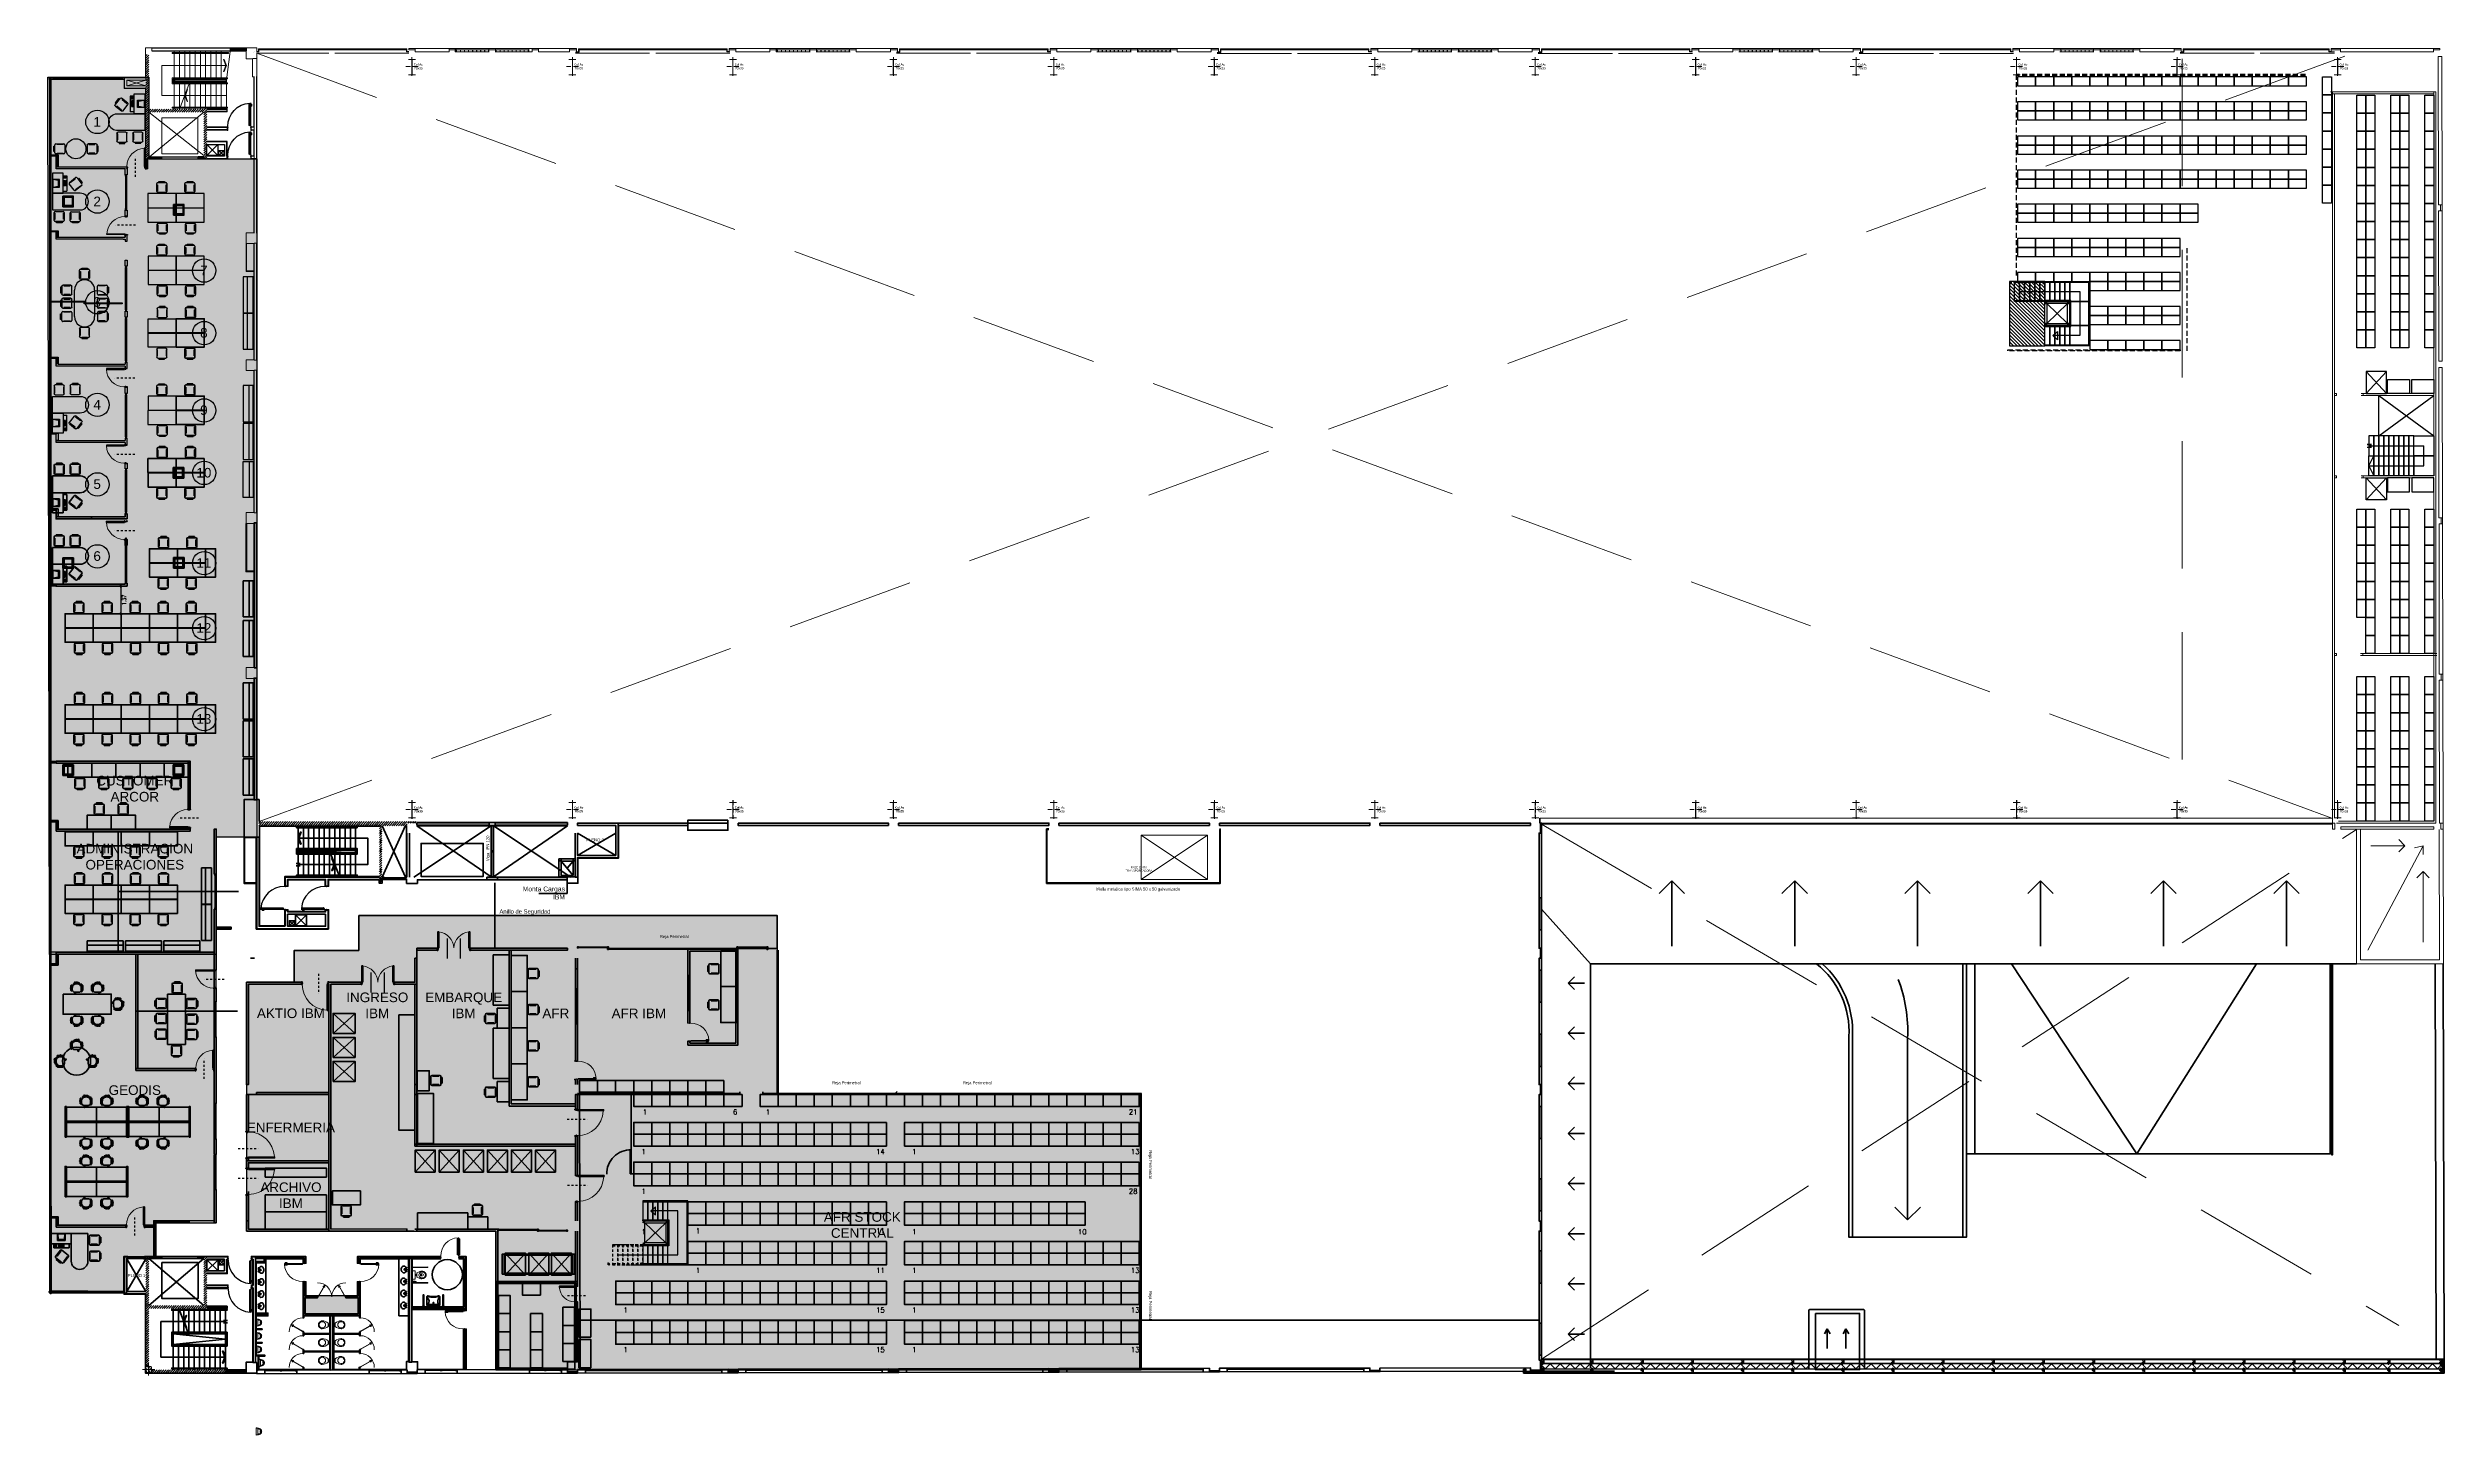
# Model space of a CAD drawing. Header units: millimetres. Extents: x 14 to 290, y 66 to 213.
# Drawn here: x 170.7 to 290.1, y 140.2 to 209.3 of the extents above; entities that cross this region are included whole.
import ezdxf

# ---------------------------------------------------------------- set-up
doc = ezdxf.new("R2010")
doc.units = ezdxf.units.MM
for name, pattern in [('HIDDEN', [9.525, 6.35, -3.175]), ('HIDDEN2', [0.1875, 0.125, -0.0625]), ('IRI-OCASA-Layout R 9$0$HIDDEN', [0.375, 0.25, -0.125]), ('OCASA_TODAS_r08$0$HIDDEN', [0.375, 0.25, -0.125]), ('PIR13A-P-XREF-01-Apoyo$0$DASHDOT2', [12.7, 6.35, -3.175, 0, -3.175])]:
    doc.linetypes.add(name, pattern=pattern)
for name, color, linetype in [('CARPINTERIA', 252, 'Continuous'), ('IRI-OCASA-Layout R 9$0$OCA_ESCALERAS LIVIANAS', 252, 'Continuous'), ('IRI-OCASA-Layout R 9$0$OCA_EST-Bandeja', 252, 'Continuous'), ('IRI-OCASA-Layout R 9$0$OCA_Mobiliario', 252, 'Continuous'), ('IRI-OCASA-Layout R 9$0$OCA_Rejas', 252, 'IRI-OCASA-Layout R 9$0$HIDDEN'), ('VISTAS', 251, 'Continuous')]:
    doc.layers.add(name, color=color, linetype=linetype)
for name, color, linetype, lineweight in [('Durlock', 252, 'Continuous', 50), ('IRI-OCASA-Layout R 9$0$OCA-Paneles TERMICO', 252, 'Continuous', 15), ('OCASA_TODAS_r08$0$00-', 252, 'Continuous', 15), ('OCASA_TODAS_r08$0$CARP-BARRIDO', 252, 'Continuous', 15), ('OCASA_TODAS_r08$0$CARP-HERRAJES', 252, 'Continuous', 15), ('OCASA_TODAS_r08$0$CARP-HOJA', 252, 'Continuous', 20), ('OCASA_TODAS_r08$0$CARP-MARCO', 252, 'Continuous', 20), ('OCASA_TODAS_r08$0$CARPINTERIA', 252, 'Continuous', 15), ('OCASA_TODAS_r08$0$CERRAMIENTO CHAPA', 252, 'Continuous', 20), ('OCASA_TODAS_r08$0$COLUMNAS 70 x 70', 7, 'Continuous', 20), ('OCASA_TODAS_r08$0$COLUMNAS ACERO', 252, 'Continuous', 20), ('OCASA_TODAS_r08$0$DESCRIP COLUMNAS', 252, 'Continuous', 20), ('OCASA_TODAS_r08$0$EJE COL Hº', 9, 'Continuous', 15), ('OCASA_TODAS_r08$0$EJES COL FE', 252, 'Continuous', 20), ('OCASA_TODAS_r08$0$ESCALERA', 252, 'Continuous', 20), ('OCASA_TODAS_r08$0$HACH MURO', 252, 'Continuous', 15), ('OCASA_TODAS_r08$0$LINEA_DE_PROYECCION', 252, 'HIDDEN', 15), ('OCASA_TODAS_r08$0$MURO BLOQUE CEMENTO 12', 252, 'Continuous', 20), ('OCASA_TODAS_r08$0$MURO BLOQUE CEMENTO 18', 252, 'Continuous', 20), ('OCASA_TODAS_r08$0$MURO BLOQUE CEMENTO 8', 252, 'Continuous', 20), ('OCASA_TODAS_r08$0$MURO CEMENTO DE 12', 252, 'Continuous', 20), ('OCASA_TODAS_r08$0$MURO CERAMICO DE 12', 252, 'Continuous', 20), ('OCASA_TODAS_r08$0$MURO CERAMICO DE 8', 252, 'Continuous', 20), ('OCASA_TODAS_r08$0$MURO LADRILLO COMUN', 252, 'Continuous', 20), ('OCASA_TODAS_r08$0$MURO LADRILLO VIDRIO', 252, 'Continuous', 20), ('OCASA_TODAS_r08$0$PASES ASCENSORES', 252, 'Continuous', 15), ('OCASA_TODAS_r08$0$REVOQUES', 251, 'Continuous', 15), ('OCASA_TODAS_r08$0$SANITARIOS', 251, 'Continuous', 15), ('OCASA_TODAS_r08$0$SEGUNDO PLANO', 251, 'Continuous', 15), ('OCASA_TODAS_r08$0$VENTANAS', 251, 'Continuous', 15), ('OCASA_TODAS_r08$0$VEREDA', 251, 'Continuous', 15), ('OCASA_TODAS_r08$0$VIDRIO', 251, 'Continuous', 20), ('OCASA_TODAS_r08$0$VISTA COLUMNAS', 9, 'Continuous', 15), ('PIR13A-P-XREF-01-Apoyo$0$10-EJES-CARP', 251, 'PIR13A-P-XREF-01-Apoyo$0$DASHDOT2', 25), ('PIR13A-P-XREF-01-Apoyo$0$20-CARPINTERIAS BATIENTE', 251, 'Continuous', 9)]:
    doc.layers.add(name, color=color, linetype=linetype, lineweight=lineweight)
doc.styles.add('COTAS', font='romans.shx', dxfattribs={"width": 0.7})
doc.styles.add('IRI-OCASA-Layout R 9$0$Standard', font='arial.ttf')
doc.styles.add('OCASA_TODAS_r08$0$CGC .15', font='arial.ttf', dxfattribs={"width": 0.9, "height": 0.15})
doc.styles.add('OCASA_TODAS_r08$0$Standard', font='txt')
doc.styles.get("Standard").update_dxf_attribs({"font": 'txt.shx'})
doc.dimstyles.new('COTA-I-100', dxfattribs={"dimtxt": 0.2, "dimasz": 0.06, "dimexe": 0, "dimexo": 0, "dimgap": 0.04, "dimtad": 0, "dimzin": 4, "dimdsep": 46, "dimtxsty": 'COTAS', "dimblk": 'M2_COTA', "dimcen": 0.06, "dimclrd": 1, "dimclre": 251, "dimclrt": 2, "dimadec": 0, "dimazin": 0, "dimtfac": 1, "dimtmove": 0, "dimatfit": 3, "dimldrblk": 'M2_COTA', "dimfxl": 0, "dimtvp": -0.8, "dimtolj": 1, "dimtzin": 0, "dimarcsym": 0})
pattern_1 = [(45, (-103.43649, 113.00037), (-0.0561266, 0.0561266), [])]
pattern_2 = [(315, (-461.102386, 761.53872), (0.0220970869, 0.0220970869), [])]
pattern_3 = [(315, (-461.10235, 759.89141), (0.0220970869, 0.0220970869), [])]
pattern_4 = [(315, (-460.102316, 759.79141), (0.0220970869, 0.0220970869), [])]
pattern_5 = [(315, (-460.102316, 758.644097), (0.0220970869, 0.0220970869), [])]
pattern_6 = [(315, (-459.002352, 759.79141), (0.0220970869, 0.0220970869), [])]
pattern_7 = [(315, (-459.002352, 758.644097), (0.0220970869, 0.0220970869), [])]

# ---------------------------------------------------------------- blocks, each defined once
blk = doc.blocks.new('IRI-OCASA-Layout R 9$0$OCA_mesa de trabajo')
at = {"color": 253}
blk.add_lwpolyline([(0, 2.5), (0.8, 2.5), (0.8, 0), (0, 0)], close=True, dxfattribs=at)
blk = doc.blocks.new('OCASA_TODAS_r08$0$V16 19_06_2014')
at = {"color": 4}
for points in [[(2797.489135, 1170.224643), (2797.489135, 1170.234643), (2797.554125, 1170.234643), (2797.554135, 1170.194643), (2797.489135, 1170.194643), (2797.489135, 1170.204643)], [(2804.289155, 1170.224643), (2804.289155, 1170.234643), (2804.224165, 1170.234643), (2804.224155, 1170.194643), (2804.289155, 1170.194643), (2804.289155, 1170.204643)]]:
    blk.add_lwpolyline(points, dxfattribs=at)
at = {"color": 251}
for points in [[(2797.554125, 1170.234643), (2804.224165, 1170.234643)], [(2797.554135, 1170.194643), (2804.224155, 1170.194643)]]:
    blk.add_lwpolyline(points, dxfattribs=at)
at = {"color": 4}
for points in [[(2797.594125, 1170.234643), (2797.554125, 1170.234643), (2797.554125, 1170.214643), (2797.594125, 1170.214643)], [(2798.556635, 1170.234643), (2798.516635, 1170.234643), (2798.516635, 1170.214643), (2798.556635, 1170.214643)], [(2798.596635, 1170.214643), (2798.556635, 1170.214643), (2798.556635, 1170.194643), (2798.596635, 1170.194643)], [(2799.564135, 1170.214643), (2799.524135, 1170.214643), (2799.524135, 1170.194643), (2799.564135, 1170.194643)], [(2799.684125, 1170.234643), (2799.644125, 1170.234643), (2799.644125, 1170.214643), (2799.684125, 1170.214643)], [(2800.447435, 1170.234643), (2800.407435, 1170.234643), (2800.407435, 1170.214643), (2800.447435, 1170.214643)], [(2800.487435, 1170.214643), (2800.447435, 1170.214643), (2800.447435, 1170.194643), (2800.487435, 1170.194643)], [(2801.334029, 1170.214643), (2801.294029, 1170.214643), (2801.294029, 1170.194643), (2801.334029, 1170.194643)], [(2801.374029, 1170.234643), (2801.334029, 1170.234643), (2801.334029, 1170.214643), (2801.374029, 1170.214643)], [(2802.134135, 1170.234643), (2802.094135, 1170.234643), (2802.094135, 1170.214643), (2802.134135, 1170.214643)], [(2802.254135, 1170.234643), (2802.214135, 1170.234643), (2802.214135, 1170.214643), (2802.254135, 1170.214643)], [(2803.221645, 1170.234643), (2803.181645, 1170.234643), (2803.181645, 1170.214643), (2803.221645, 1170.214643)], [(2803.261645, 1170.214643), (2803.221645, 1170.214643), (2803.221645, 1170.194643), (2803.261645, 1170.194643)], [(2804.224155, 1170.214643), (2804.184155, 1170.214643), (2804.184155, 1170.194643), (2804.224155, 1170.194643)]]:
    blk.add_lwpolyline(points, close=True, dxfattribs=at)
at = {"layer": 'OCASA_TODAS_r08$0$CARP-HOJA'}
for p, q in [((2797.594125, 1170.229643), (2798.516635, 1170.229643)), ((2797.594125, 1170.219643), (2798.516635, 1170.219643)), ((2798.596635, 1170.209643), (2799.524135, 1170.209643)), ((2798.596635, 1170.199643), (2799.524135, 1170.199643)), ((2799.684125, 1170.229643), (2800.407435, 1170.229643)), ((2799.684125, 1170.219643), (2800.407435, 1170.219643)), ((2800.487435, 1170.209643), (2801.294029, 1170.209643)), ((2800.487435, 1170.199643), (2801.294029, 1170.199643)), ((2801.374029, 1170.229643), (2802.094135, 1170.229643)), ((2801.374029, 1170.219643), (2802.094135, 1170.219643)), ((2802.254135, 1170.229643), (2803.181645, 1170.229643)), ((2802.254135, 1170.219643), (2803.181645, 1170.219643)), ((2803.261645, 1170.209643), (2804.184155, 1170.209643)), ((2803.261645, 1170.199643), (2804.184155, 1170.199643))]:
    blk.add_line(p, q, dxfattribs=at)
at = {"layer": 'OCASA_TODAS_r08$0$CARPINTERIA', "color": 4}
for points in [[(2799.604135, 1170.234643), (2799.564135, 1170.234643), (2799.564135, 1170.194643), (2799.604135, 1170.194643)], [(2799.644135, 1170.234643), (2799.604135, 1170.234643), (2799.604135, 1170.194643), (2799.644135, 1170.194643)], [(2802.174135, 1170.234643), (2802.134135, 1170.234643), (2802.134135, 1170.194643), (2802.174135, 1170.194643)], [(2802.214135, 1170.234643), (2802.174135, 1170.234643), (2802.174135, 1170.194643), (2802.214135, 1170.194643)]]:
    blk.add_lwpolyline(points, close=True, dxfattribs=at)
at = {"layer": 'OCASA_TODAS_r08$0$VIDRIO'}
for p, q in [((2797.594125, 1170.225893), (2798.516635, 1170.225893)), ((2797.594125, 1170.223393), (2798.516635, 1170.223393)), ((2798.596635, 1170.205893), (2799.524135, 1170.205893)), ((2798.596635, 1170.203393), (2799.524135, 1170.203393)), ((2799.684125, 1170.225893), (2800.407435, 1170.225893)), ((2799.684125, 1170.223393), (2800.407435, 1170.223393)), ((2800.487435, 1170.205893), (2801.294029, 1170.205893)), ((2800.487435, 1170.203393), (2801.294029, 1170.203393)), ((2801.374029, 1170.225893), (2802.094135, 1170.225893)), ((2801.374029, 1170.223393), (2802.094135, 1170.223393)), ((2802.254135, 1170.225893), (2803.181645, 1170.225893)), ((2802.254135, 1170.223393), (2803.181645, 1170.223393)), ((2803.261645, 1170.205893), (2804.184155, 1170.205893)), ((2803.261645, 1170.203393), (2804.184155, 1170.203393))]:
    blk.add_line(p, q, dxfattribs=at)
blk = doc.blocks.new('OCASA_TODAS_r08$0$Inodoro Disca')
at = {"layer": 'OCASA_TODAS_r08$0$SANITARIOS'}
for p, q in [((716.992522, 474.241381, 0.000995), (716.992522, 475.003038, 0.000995)), ((717.022522, 474.241381, 0.000995), (717.022522, 475.003038, 0.000995)), ((717.293358, 474.477377, 0.000995), (717.38863, 474.477377, 0.000995)), ((717.338738, 474.750665, 0.000995), (717.333545, 474.673907, 0.000995)), ((717.341774, 474.703408, 0.000995), (717.385074, 474.700603, 0.000995)), ((717.342894, 474.663252, 0.000995), (717.382488, 474.660687, 0.000995)), ((717.364834, 474.381384, 0.000995), (717.364834, 474.45857, 0.000995)), ((717.379707, 474.457377, 0.000995), (717.38863, 474.457377, 0.000995)), ((717.483901, 474.477377, 0.000995), (717.38863, 474.477377, 0.000995)), ((717.435485, 474.703408, 0.000995), (717.392185, 474.700603, 0.000995)), ((717.434365, 474.663252, 0.000995), (717.394771, 474.660687, 0.000995)), ((717.41363, 474.382945, 0.000995), (717.41363, 474.458766, 0.000995)), ((717.438521, 474.750665, 0.000995), (717.443714, 474.673907, 0.000995)), ((717.694608, 474.241926, 0.000995), (717.694608, 474.394322, 0.000995)), ((717.724608, 474.241926, 0.000995), (717.724608, 474.394322, 0.000995)), ((717.752028, 474.451742, 0.000995), (717.761747, 474.451742, 0.000995)), ((717.752028, 474.421742, 0.000995), (717.761747, 474.421742, 0.000995)), ((717.75731, 474.241381, 0.000995), (717.75731, 474.286381, 0.000995)), ((717.75731, 474.286381, 0.000995), (717.760299, 474.286381, 0.000995)), ((717.760299, 474.241381, 0.000995), (717.760299, 474.286381, 0.000995)), ((717.761747, 474.241381, 0.000995), (717.761747, 475.003038, 0.000995)), ((717.791747, 474.241381, 0.000995), (717.791747, 475.003038, 0.000995)), ((717.796849, 474.286381, 0.000995), (717.793861, 474.286381, 0.000995)), ((717.793861, 474.241381, 0.000995), (717.793861, 474.286381, 0.000995)), ((717.796849, 474.241381, 0.000995), (717.796849, 474.286381, 0.000995)), ((716.978596, 474.263717, 0.000995), (716.97467, 474.263717, 0.000995)), ((716.97467, 474.237381, 0.000995), (716.97467, 474.263717, 0.000995)), ((717.040374, 474.237381, 0.000995), (716.97467, 474.237381, 0.000995)), ((716.978596, 474.241381, 0.000995), (716.978596, 474.263717, 0.000995)), ((717.036448, 474.241381, 0.000995), (716.978596, 474.241381, 0.000995)), ((716.992522, 474.241381, 0.000995), (717.022522, 474.241381, 0.000995)), ((717.036448, 474.241381, 0.000995), (717.036448, 474.263717, 0.000995)), ((717.036448, 474.263717, 0.000995), (717.040374, 474.263717, 0.000995)), ((717.040374, 474.237381, 0.000995), (717.040374, 474.263717, 0.000995)), ((717.392134, 474.237381, 0.000995), (717.185135, 474.237381, 0.000995)), ((717.392134, 474.237381, 0.000995), (717.599133, 474.237381, 0.000995)), ((717.678, 474.241381, 0.000995), (717.805673, 474.241381, 0.000995)), ((717.678, 474.237381, 0.000995), (717.678, 474.241381, 0.000995)), ((717.678, 474.237381, 0.000995), (717.809599, 474.237381, 0.000995)), ((717.791747, 474.241381, 0.000995), (717.761747, 474.241381, 0.000995)), ((717.805673, 474.241381, 0.000995), (717.805673, 474.263717, 0.000995)), ((717.805673, 474.263717, 0.000995), (717.809599, 474.263717, 0.000995)), ((717.809599, 474.237381, 0.000995), (717.809599, 474.263717, 0.000995))]:
    blk.add_line(p, q, dxfattribs=at)
for centre, radius in [((717.007522, 475.011381, 0.000995), 0.017164), ((717.007522, 475.011381, 0.000995), 0.010854), ((717.776747, 475.011381, 0.000995), 0.017164), ((717.776747, 475.011381, 0.000995), 0.010854)]:
    blk.add_circle(centre, radius, dxfattribs=at)
for centre, radius, start, end in [((717.801754, 474.245381, 0.000995), 0.62462, 168.220459, 180), ((717.217699, 474.367179, 0.000995), 0.028, 81.710509, 168.220459), ((717.517393, 474.705377, 0.000995), 0.31799, 159.974016, 177.837302), ((717.518178, 474.72084, 0.000995), 0.318567, 180.622854, 197.060775), ((717.57113, 474.712377, 0.000995), 0.367466, 193.37444, 219.00812), ((717.540157, 474.692263, 0.000995), 0.343898, 154.264316, 159.220045), ((717.409745, 475.685301, 0.000995), 1.304038, 261.710509, 269.226205), ((717.38613, 474.762877, 0.000995), 0.174523, 88.958373, 152.96914), ((717.48738, 474.730377, 0.000995), 0.24625, 171.828766, 188.171234), ((717.479828, 474.719977, 0.000995), 0.240522, 154.010193, 169.119909), ((717.472162, 474.73126, 0.000995), 0.231332, 188.923451, 194.463805), ((717.382521, 474.712086, 0.000995), 0.139796, 196.030898, 211.526022), ((717.39863, 474.730377, 0.000995), 0.163248, 214.042781, 229.969741), ((717.38613, 474.762877, 0.000995), 0.137523, 88.958373, 152.96914), ((717.293358, 474.487377, 0.000995), 0.01, 219.00812, 270), ((717.383489, 474.735095, 0.000995), 0.157802, 235.288654, 263.284087), ((717.382343, 474.569889, 0.000995), 0.112688, 235.181117, 273.198065), ((717.343523, 474.673232, 0.000995), 0.01, 176.12969, 266.394995), ((717.38863, 474.74737, 0.000995), 0.05, 3.777459, 176.222541), ((717.38863, 474.856516, 0.000995), 0.27914, 265.151058, 270), ((717.395163, 474.846803, 0.000995), 0.186547, 266.10406, 267.992909), ((717.38863, 474.760001, 0.000995), 0.059504, 266.574186, 273.425814), ((717.39113, 474.762877, 0.000995), 0.174523, 27.03086, 91.041627), ((717.382096, 474.846803, 0.000995), 0.186547, 272.007091, 273.89594), ((717.394916, 474.569889, 0.000995), 0.112688, 266.801935, 304.818883), ((717.39113, 474.762877, 0.000995), 0.137523, 27.03086, 91.041627), ((717.38863, 474.856516, 0.000995), 0.27914, 270, 274.848942), ((717.374524, 475.685301, 0.000995), 1.304038, 270.773795, 278.289491), ((717.393771, 474.735095, 0.000995), 0.157802, 276.715913, 304.711346), ((717.433737, 474.673232, 0.000995), 0.01, 273.605005, 3.87031), ((717.37863, 474.730377, 0.000995), 0.163248, 310.030259, 325.957219), ((717.483901, 474.487377, 0.000995), 0.01, 270, 320.99188), ((717.20613, 474.712377, 0.000995), 0.367466, 320.99188, 346.62556), ((717.297431, 474.719977, 0.000995), 0.240522, 10.880091, 25.989807), ((717.394738, 474.712086, 0.000995), 0.139796, 328.473978, 343.969102), ((717.305098, 474.73126, 0.000995), 0.231332, 345.536195, 351.076549), ((717.28988, 474.730377, 0.000995), 0.24625, 351.828766, 8.171234), ((717.237102, 474.692263, 0.000995), 0.343898, 20.779955, 25.735684), ((717.259866, 474.705377, 0.000995), 0.31799, 2.162698, 20.025984), ((717.56657, 474.367179, 0.000995), 0.028, 11.779541, 98.289491), ((717.259082, 474.72084, 0.000995), 0.318567, 342.939225, 359.377146), ((716.982514, 474.245381, 0.000995), 0.62462, 0, 11.779541), ((717.752028, 474.394322, 0.000995), 0.05742, 90, 180), ((717.752028, 474.394322, 0.000995), 0.02742, 90, 180), ((717.185135, 474.245381, 0.000995), 0.008, 180, 270), ((717.599135, 474.245381, 0.000995), 0.008, 270, 0)]:
    blk.add_arc(centre, radius, start, end, dxfattribs=at)
for p in [(717.19963, 474.717377, 0.000995), (717.241142, 474.732837, 0.000995), (717.289054, 474.47835, 0.000995), (717.38863, 474.577377, 0.000995), (717.38863, 474.457377, 0.000995), (717.389302, 474.93737, 0.000995), (717.394302, 474.93737, 0.000995), (717.483901, 474.477377, 0.000995), (717.483963, 474.477377, 0.000995), (717.488205, 474.47835, 0.000995), (717.536129, 474.729857, 0.000995), (717.57763, 474.717377, 0.000995), (717.587134, 474.245381, 0.000995)]:
    blk.add_point(p, dxfattribs=at)
blk = doc.blocks.new('OCASA_TODAS_r08$0$DSDASSSSSSSS')
at = {"layer": 'OCASA_TODAS_r08$0$VEREDA'}
for p, q in [((-550.717634, -689.215439), (-595.694427, -689.215439)), ((-595.694427, -689.215439), (-595.694427, -689.515439)), ((-550.742634, -689.240439), (-595.669427, -689.240439)), ((-595.669427, -689.240439), (-595.669427, -689.490439)), ((-595.462634, -689.490439), (-595.669427, -689.283646)), ((-595.462634, -689.490439), (-595.212634, -689.240439)), ((-594.962634, -689.490439), (-595.212634, -689.240439)), ((-594.962634, -689.490439), (-594.712634, -689.240439)), ((-594.462634, -689.490439), (-594.712634, -689.240439)), ((-594.462634, -689.490439), (-594.212634, -689.240439)), ((-593.962634, -689.490439), (-594.212634, -689.240439)), ((-593.962634, -689.490439), (-593.712634, -689.240439)), ((-593.462634, -689.490439), (-593.712634, -689.240439)), ((-593.462634, -689.490439), (-593.212634, -689.240439)), ((-592.962634, -689.490439), (-593.212634, -689.240439)), ((-592.962634, -689.490439), (-592.712634, -689.240439)), ((-592.462634, -689.490439), (-592.712634, -689.240439)), ((-592.462634, -689.490439), (-592.212634, -689.240439)), ((-591.962634, -689.490439), (-592.212634, -689.240439)), ((-591.962634, -689.490439), (-591.712634, -689.240439)), ((-591.462634, -689.490439), (-591.712634, -689.240439)), ((-591.462634, -689.490439), (-591.212634, -689.240439)), ((-590.962634, -689.490439), (-591.212634, -689.240439)), ((-590.962634, -689.490439), (-590.712634, -689.240439)), ((-590.462634, -689.490439), (-590.712634, -689.240439)), ((-590.462634, -689.490439), (-590.212634, -689.240439)), ((-589.962634, -689.490439), (-590.212634, -689.240439)), ((-589.962634, -689.490439), (-589.712634, -689.240439)), ((-589.462634, -689.490439), (-589.712634, -689.240439)), ((-589.462634, -689.490439), (-589.212634, -689.240439)), ((-588.962634, -689.490439), (-589.212634, -689.240439)), ((-588.962634, -689.490439), (-588.712634, -689.240439)), ((-588.462634, -689.490439), (-588.712634, -689.240439)), ((-588.462634, -689.490439), (-588.212634, -689.240439)), ((-587.962634, -689.490439), (-588.212634, -689.240439)), ((-587.962634, -689.490439), (-587.712634, -689.240439)), ((-587.462634, -689.490439), (-587.712634, -689.240439)), ((-587.462634, -689.490439), (-587.212634, -689.240439)), ((-586.962634, -689.490439), (-587.212634, -689.240439)), ((-586.962634, -689.490439), (-586.712634, -689.240439)), ((-586.462634, -689.490439), (-586.712634, -689.240439)), ((-586.462634, -689.490439), (-586.212634, -689.240439)), ((-585.962634, -689.490439), (-586.212634, -689.240439)), ((-585.962634, -689.490439), (-585.712634, -689.240439)), ((-585.462634, -689.490439), (-585.712634, -689.240439)), ((-585.462634, -689.490439), (-585.212634, -689.240439)), ((-584.962634, -689.490439), (-585.212634, -689.240439)), ((-584.962634, -689.490439), (-584.712634, -689.240439)), ((-584.462634, -689.490439), (-584.712634, -689.240439)), ((-584.462634, -689.490439), (-584.212634, -689.240439)), ((-583.962634, -689.490439), (-584.212634, -689.240439)), ((-583.962634, -689.490439), (-583.712634, -689.240439)), ((-583.462634, -689.490439), (-583.712634, -689.240439)), ((-583.462634, -689.490439), (-583.212634, -689.240439)), ((-582.962634, -689.490439), (-583.212634, -689.240439)), ((-582.962634, -689.490439), (-582.712634, -689.240439)), ((-582.462634, -689.490439), (-582.712634, -689.240439)), ((-582.462634, -689.490439), (-582.212634, -689.240439)), ((-581.962634, -689.490439), (-582.212634, -689.240439)), ((-581.962634, -689.490439), (-581.712634, -689.240439)), ((-581.462634, -689.490439), (-581.712634, -689.240439)), ((-581.462634, -689.490439), (-581.212634, -689.240439)), ((-580.962634, -689.490439), (-581.212634, -689.240439)), ((-580.962634, -689.490439), (-580.712634, -689.240439)), ((-580.462634, -689.490439), (-580.712634, -689.240439)), ((-580.462634, -689.490439), (-580.212634, -689.240439)), ((-579.962634, -689.490439), (-580.212634, -689.240439)), ((-579.962634, -689.490439), (-579.712634, -689.240439)), ((-579.462634, -689.490439), (-579.712634, -689.240439)), ((-579.462634, -689.490439), (-579.212634, -689.240439)), ((-578.962634, -689.490439), (-579.212634, -689.240439)), ((-578.962634, -689.490439), (-578.712634, -689.240439)), ((-578.462634, -689.490439), (-578.712634, -689.240439)), ((-578.462634, -689.490439), (-578.212634, -689.240439)), ((-577.962634, -689.490439), (-578.212634, -689.240439)), ((-577.962634, -689.490439), (-577.712634, -689.240439)), ((-577.462634, -689.490439), (-577.712634, -689.240439)), ((-577.462634, -689.490439), (-577.212634, -689.240439)), ((-576.962634, -689.490439), (-577.212634, -689.240439)), ((-576.962634, -689.490439), (-576.712634, -689.240439)), ((-576.462634, -689.490439), (-576.712634, -689.240439)), ((-576.462634, -689.490439), (-576.212634, -689.240439)), ((-575.962634, -689.490439), (-576.212634, -689.240439)), ((-575.962634, -689.490439), (-575.712634, -689.240439)), ((-575.462634, -689.490439), (-575.712634, -689.240439)), ((-575.462634, -689.490439), (-575.212634, -689.240439)), ((-574.962634, -689.490439), (-575.212634, -689.240439)), ((-574.962634, -689.490439), (-574.712634, -689.240439)), ((-574.462634, -689.490439), (-574.712634, -689.240439)), ((-574.462634, -689.490439), (-574.212634, -689.240439)), ((-573.962634, -689.490439), (-574.212634, -689.240439)), ((-573.962634, -689.490439), (-573.712634, -689.240439)), ((-573.462634, -689.490439), (-573.712634, -689.240439)), ((-573.462634, -689.490439), (-573.212634, -689.240439)), ((-572.962634, -689.490439), (-573.212634, -689.240439)), ((-572.962634, -689.490439), (-572.712634, -689.240439)), ((-572.462634, -689.490439), (-572.712634, -689.240439)), ((-572.462634, -689.490439), (-572.212634, -689.240439)), ((-571.962634, -689.490439), (-572.212634, -689.240439)), ((-571.962634, -689.490439), (-571.712634, -689.240439)), ((-571.462634, -689.490439), (-571.712634, -689.240439)), ((-571.462634, -689.490439), (-571.212634, -689.240439)), ((-570.962634, -689.490439), (-571.212634, -689.240439)), ((-570.962634, -689.490439), (-570.712634, -689.240439)), ((-570.462634, -689.490439), (-570.712634, -689.240439)), ((-570.462634, -689.490439), (-570.212634, -689.240439)), ((-569.962634, -689.490439), (-570.212634, -689.240439)), ((-569.962634, -689.490439), (-569.712634, -689.240439)), ((-569.462634, -689.490439), (-569.712634, -689.240439)), ((-569.462634, -689.490439), (-569.212634, -689.240439)), ((-568.962634, -689.490439), (-569.212634, -689.240439)), ((-568.962634, -689.490439), (-568.712634, -689.240439)), ((-568.462634, -689.490439), (-568.712634, -689.240439)), ((-568.462634, -689.490439), (-568.212634, -689.240439)), ((-567.962634, -689.490439), (-568.212634, -689.240439)), ((-567.962634, -689.490439), (-567.712634, -689.240439)), ((-567.462634, -689.490439), (-567.712634, -689.240439)), ((-567.462634, -689.490439), (-567.212634, -689.240439)), ((-566.962634, -689.490439), (-567.212634, -689.240439)), ((-566.962634, -689.490439), (-566.712634, -689.240439)), ((-566.462634, -689.490439), (-566.712634, -689.240439)), ((-566.462634, -689.490439), (-566.212634, -689.240439)), ((-565.962634, -689.490439), (-566.212634, -689.240439)), ((-565.962634, -689.490439), (-565.712634, -689.240439)), ((-565.462634, -689.490439), (-565.712634, -689.240439)), ((-565.462634, -689.490439), (-565.212634, -689.240439)), ((-564.962634, -689.490439), (-565.212634, -689.240439)), ((-564.962634, -689.490439), (-564.712634, -689.240439)), ((-564.462634, -689.490439), (-564.712634, -689.240439)), ((-564.462634, -689.490439), (-564.212634, -689.240439)), ((-563.962634, -689.490439), (-564.212634, -689.240439)), ((-563.962634, -689.490439), (-563.712634, -689.240439)), ((-563.462634, -689.490439), (-563.712634, -689.240439)), ((-563.462634, -689.490439), (-563.212634, -689.240439)), ((-562.962634, -689.490439), (-563.212634, -689.240439)), ((-562.962634, -689.490439), (-562.712634, -689.240439)), ((-562.462634, -689.490439), (-562.712634, -689.240439)), ((-562.462634, -689.490439), (-562.212634, -689.240439)), ((-561.962634, -689.490439), (-562.212634, -689.240439)), ((-561.962634, -689.490439), (-561.712634, -689.240439)), ((-561.462634, -689.490439), (-561.712634, -689.240439)), ((-561.462634, -689.490439), (-561.212634, -689.240439)), ((-560.962634, -689.490439), (-561.212634, -689.240439)), ((-560.962634, -689.490439), (-560.712634, -689.240439)), ((-560.462634, -689.490439), (-560.712634, -689.240439)), ((-560.462634, -689.490439), (-560.212634, -689.240439)), ((-559.962634, -689.490439), (-560.212634, -689.240439)), ((-559.962634, -689.490439), (-559.712634, -689.240439)), ((-559.462634, -689.490439), (-559.712634, -689.240439)), ((-559.462634, -689.490439), (-559.212634, -689.240439)), ((-558.962634, -689.490439), (-559.212634, -689.240439)), ((-558.962634, -689.490439), (-558.712634, -689.240439)), ((-558.462634, -689.490439), (-558.712634, -689.240439)), ((-558.462634, -689.490439), (-558.212634, -689.240439)), ((-557.962634, -689.490439), (-558.212634, -689.240439)), ((-557.962634, -689.490439), (-557.712634, -689.240439)), ((-557.462634, -689.490439), (-557.712634, -689.240439)), ((-557.462634, -689.490439), (-557.212634, -689.240439)), ((-556.962634, -689.490439), (-557.212634, -689.240439)), ((-556.962634, -689.490439), (-556.712634, -689.240439)), ((-556.462634, -689.490439), (-556.712634, -689.240439)), ((-556.462634, -689.490439), (-556.212634, -689.240439)), ((-555.962634, -689.490439), (-556.212634, -689.240439)), ((-555.962634, -689.490439), (-555.712634, -689.240439)), ((-555.462634, -689.490439), (-555.712634, -689.240439)), ((-555.462634, -689.490439), (-555.212634, -689.240439)), ((-554.962634, -689.490439), (-555.212634, -689.240439)), ((-554.962634, -689.490439), (-554.712634, -689.240439)), ((-554.462634, -689.490439), (-554.712634, -689.240439)), ((-554.462634, -689.490439), (-554.212634, -689.240439)), ((-553.962634, -689.490439), (-554.212634, -689.240439)), ((-553.962634, -689.490439), (-553.712634, -689.240439)), ((-553.462634, -689.490439), (-553.712634, -689.240439)), ((-553.462634, -689.490439), (-553.212634, -689.240439)), ((-552.962634, -689.490439), (-553.212634, -689.240439)), ((-552.962634, -689.490439), (-552.712634, -689.240439)), ((-552.462634, -689.490439), (-552.712634, -689.240439)), ((-552.462634, -689.490439), (-552.212634, -689.240439)), ((-551.962634, -689.490439), (-552.212634, -689.240439)), ((-551.962634, -689.490439), (-551.712634, -689.240439)), ((-551.462634, -689.490439), (-551.712634, -689.240439)), ((-551.462634, -689.490439), (-551.212634, -689.240439)), ((-550.962634, -689.490439), (-551.212634, -689.240439)), ((-550.962634, -689.490439), (-550.742634, -689.240439)), ((-550.742634, -689.490439), (-550.742634, -689.240439)), ((-550.717634, -689.515439), (-550.717634, -689.215439)), ((-595.694427, -689.515439), (-550.717634, -689.515439)), ((-550.742634, -689.490439), (-595.669427, -689.490439))]:
    blk.add_line(p, q, dxfattribs=at)
blk = doc.blocks.new('OCASA_TODAS_r08$0$v14')
at = {"layer": 'OCASA_TODAS_r08$0$VENTANAS', "color": 4}
for points, elevation in [([(-1432.653313, -340.426217), (-1432.673313, -340.426217), (-1432.673313, -340.466217), (-1432.633313, -340.466217), (-1432.633313, -340.426217), (-1432.653291, -340.426217)], -0.000015), ([(-1432.656291, -341.986217), (-1432.656291, -340.466217)], -0.000019), ([(-1432.650291, -341.986217), (-1432.650291, -340.466217)], -0.000019), ([(-1432.653313, -341.986217), (-1432.673313, -341.986217), (-1432.673313, -342.026217), (-1432.633313, -342.026217), (-1432.633313, -341.986217), (-1432.653291, -341.986217)], -0.000019)]:
    blk.add_lwpolyline(points, dxfattribs=dict(at, elevation=elevation))
at = {"layer": 'OCASA_TODAS_r08$0$VENTANAS', "color": 251, "elevation": -0.000015}
for points in [[(-1432.673313, -341.986217), (-1432.673313, -340.466217)], [(-1432.633313, -341.986217), (-1432.633313, -340.466217)]]:
    blk.add_lwpolyline(points, dxfattribs=at)
blk = doc.blocks.new('OCASA_TODAS_r08$0$A$C492F5204')
at = {"layer": 'OCASA_TODAS_r08$0$LINEA_DE_PROYECCION'}
for p, q in [((12.349961, 24.04648), (15.649961, 26.26)), ((12.349961, 26.26), (15.649961, 24.04648))]:
    blk.add_line(p, q, dxfattribs=at)
at = {"layer": 'OCASA_TODAS_r08$0$LINEA_DE_PROYECCION', "linetype": 'Continuous'}
blk.add_lwpolyline([(12.349961, 26.26), (15.649961, 26.26), (15.649961, 24.04648), (12.349961, 24.04648)], close=True, dxfattribs=at)
blk = doc.blocks.new('OCASA_TODAS_r08$0$P10 70-035')
at = {"layer": 'OCASA_TODAS_r08$0$CARP-BARRIDO'}
blk.add_arc((0, 0.035), 0.7, 0, 90, dxfattribs=at)
at = {"layer": 'OCASA_TODAS_r08$0$CARP-HERRAJES'}
for points in [[(0.299622, 0.572154), (0.319191, 0.560856), (0.301691, 0.530545), (0.282122, 0.541843, -1)], [(0.328188, 0.515247), (0.30862, 0.526545), (0.32612, 0.556856), (0.345688, 0.545558, -1)]]:
    blk.add_lwpolyline(points, format="xyb", close=True, dxfattribs=at)
blk.add_lwpolyline([(0.274884, 0.564113), (0.276716, 0.567287)], dxfattribs=at)
at = {"layer": 'OCASA_TODAS_r08$0$CARP-HOJA'}
for p, q in [((0.344191, 0.604157), (0.029191, 0.058561)), ((0.35112, 0.600157), (0.03612, 0.054561))]:
    blk.add_line(p, q, dxfattribs=at)
for points in [[(0.0175, 0.065311), (0, 0.035), (0.030311, 0.0175), (0.047811, 0.047811)], [(0.35, 0.641218), (0.3325, 0.610907), (0.362811, 0.593407), (0.380311, 0.623718)]]:
    blk.add_lwpolyline(points, close=True, dxfattribs=at)
blk = doc.blocks.new('OCASA_TODAS_r08$0$009-ECH-A-PL-PB-EME$0$bacha discap')
for p, q in [((-0.000018, 0.497234), (0.003982, 0.497234)), ((-0.000018, 0.497234), (-0.000015, 0.399234)), ((-0.000015, 0.399234), (0.003985, 0.399234)), ((0, -0.041856), (0, 0.268144)), ((0.003982, 0.497234), (0.003985, 0.399234)), ((0.003983, 0.474429), (0.046983, 0.474431)), ((0.003983, 0.470429), (0.046983, 0.470431)), ((0.003983, 0.463265), (0.588983, 0.463285)), ((0.003984, 0.433265), (0.588984, 0.433285)), ((0.003984, 0.426039), (0.046984, 0.42604)), ((0.003984, 0.422039), (0.046984, 0.42204)), ((0.017764, 0.482021), (0.005764, 0.48202)), ((0.005764, 0.48202), (0.005764, 0.474631)), ((0.017764, 0.474632), (0.005764, 0.474631)), ((0.005766, 0.414448), (0.005766, 0.421837)), ((0.017766, 0.421837), (0.005766, 0.421837)), ((0.017766, 0.414449), (0.005766, 0.414448)), ((0.014764, 0.483009), (0.008764, 0.483008)), ((0.014766, 0.41346), (0.008766, 0.41346)), ((0.011764, 0.48202), (0.011764, 0.474632)), ((0.011766, 0.414448), (0.011766, 0.421837)), ((0.017764, 0.482021), (0.017764, 0.474632)), ((0.017766, 0.414449), (0.017766, 0.421837)), ((0.029167, 0.210294), (0.029167, -0.041638)), ((0.03689, 0.46816), (0.034705, 0.46816)), ((0.036891, 0.42831), (0.034706, 0.42831)), ((0.040591, 0.470223), (0.035637, 0.470223)), ((0.040591, 0.468376), (0.035637, 0.468375)), ((0.040592, 0.428095), (0.035638, 0.428095)), ((0.040593, 0.426248), (0.035638, 0.426247)), ((0.044292, 0.478068), (0.036889, 0.478068)), ((0.036889, 0.478068), (0.036889, 0.474375)), ((0.03689, 0.468375), (0.03689, 0.46816)), ((0.036891, 0.428095), (0.036891, 0.42831)), ((0.036891, 0.418402), (0.036891, 0.422095)), ((0.044294, 0.418403), (0.036891, 0.418402)), ((0.040591, 0.470223), (0.045545, 0.470223)), ((0.040591, 0.468376), (0.045545, 0.468376)), ((0.040592, 0.428095), (0.045547, 0.428095)), ((0.040593, 0.426248), (0.045547, 0.426248)), ((0.044292, 0.478068), (0.044292, 0.474376)), ((0.044293, 0.468376), (0.044293, 0.46816)), ((0.044293, 0.46816), (0.046477, 0.46816)), ((0.044294, 0.42831), (0.046479, 0.428311)), ((0.044294, 0.428095), (0.044294, 0.42831)), ((0.044294, 0.418403), (0.044294, 0.422095)), ((0.108438, -0.02192), (0.108438, 0.206777)), ((0.113601, 0.237803), (0.135801, 0.220085)), ((0, -0.041856), (0, -0.351856)), ((0, -0.482517), (0.004, -0.482517)), ((0, -0.580517), (0, -0.482517)), ((0, -0.580517), (0.004, -0.580517)), ((0.004, -0.580517), (0.004, -0.482517)), ((0.004, -0.505321), (0.047, -0.505321)), ((0.004, -0.509321), (0.047, -0.509321)), ((0.004, -0.516547), (0.589, -0.516547)), ((0.004, -0.546547), (0.589, -0.546547)), ((0.004, -0.553712), (0.047, -0.553712)), ((0.004, -0.557712), (0.047, -0.557712)), ((0.005781, -0.497731), (0.005781, -0.505119)), ((0.017781, -0.497731), (0.005781, -0.497731)), ((0.017781, -0.505119), (0.005781, -0.505119)), ((0.005781, -0.565303), (0.005781, -0.557914)), ((0.017781, -0.557914), (0.005781, -0.557914)), ((0.017781, -0.565303), (0.005781, -0.565303)), ((0.014781, -0.496743), (0.008781, -0.496743)), ((0.014781, -0.566291), (0.008781, -0.566291)), ((0.011781, -0.497731), (0.011781, -0.505119)), ((0.011781, -0.565303), (0.011781, -0.557914)), ((0.017781, -0.497731), (0.017781, -0.505119)), ((0.017781, -0.565303), (0.017781, -0.557914)), ((0.029167, -0.294005), (0.029167, -0.042073)), ((0.036907, -0.511592), (0.034722, -0.511592)), ((0.036907, -0.551442), (0.034722, -0.551442)), ((0.040608, -0.509529), (0.035654, -0.509529)), ((0.040608, -0.511376), (0.035654, -0.511376)), ((0.040608, -0.551657), (0.035654, -0.551657)), ((0.040608, -0.553504), (0.035654, -0.553504)), ((0.04431, -0.501684), (0.036907, -0.501684)), ((0.036907, -0.501684), (0.036907, -0.505376)), ((0.036907, -0.511376), (0.036907, -0.511592)), ((0.036907, -0.551657), (0.036907, -0.551442)), ((0.036907, -0.561349), (0.036907, -0.557657)), ((0.04431, -0.561349), (0.036907, -0.561349)), ((0.040608, -0.509529), (0.045562, -0.509529)), ((0.040608, -0.511376), (0.045562, -0.511376)), ((0.040608, -0.551657), (0.045562, -0.551657)), ((0.040608, -0.553504), (0.045562, -0.553504)), ((0.04431, -0.501684), (0.04431, -0.505376)), ((0.04431, -0.511376), (0.04431, -0.511592)), ((0.04431, -0.511592), (0.046495, -0.511592)), ((0.04431, -0.551442), (0.046495, -0.551442)), ((0.04431, -0.551657), (0.04431, -0.551442)), ((0.04431, -0.561349), (0.04431, -0.557657)), ((0.060417, -0.015821), (0.152155, -0.027472)), ((0.060417, -0.067455), (0.152155, -0.055804)), ((0.065889, -0.016516), (0.131485, -0.033613)), ((0.065889, -0.066761), (0.131485, -0.049664)), ((0.108438, -0.061357), (0.108438, -0.290488)), ((0.113601, -0.321515), (0.135801, -0.303797))]:
    blk.add_line(p, q)
blk.add_circle((0.194445, -0.041638), 0.0225)
for centre, radius, start, end in [((0.333038, -3.547768), 3.830417, 87.686349, 94.987919), ((0.008764, 0.47796), 0.005048, 53.541216, 126.462679), ((0.008766, 0.418508), 0.005048, 233.541216, 306.462679), ((0.011764, 0.482491), 0.005149, 0.001947, 180.001947), ((0.011766, 0.413978), 0.005149, 180.001947, 0.001947), ((0.014764, 0.47796), 0.005048, 53.541216, 126.462679), ((0.014766, 0.418509), 0.005048, 233.541216, 306.462679), ((-0.117544, -0.041638), 0.225982, 5.034008, 49.517713), ((0.077544, 0.205141), 0.048651, 42.17251, 173.919819), ((0.040591, 0.470681), 0.006403, 203.181747, 336.822148), ((0.040593, 0.42579), 0.006403, 23.181747, 156.822148), ((0.035637, 0.469299), 0.000924, 90.001947, 270.001947), ((0.035638, 0.427171), 0.000924, 90.001947, 270.001947), ((0.045545, 0.469299), 0.000924, 270.001947, 90.001947), ((0.045547, 0.427171), 0.000924, 270.001947, 90.001947), ((0.046983, 0.472431), 0.002, 270.001947, 90.001947), ((0.046984, 0.42404), 0.002, 270.001947, 90.001947), ((0.125356, 0.206777), 0.016918, 51.876106, 180), ((0.274113, 0.39633), 0.224037, 231.876106, 317.019251), ((0.464539, 0.214099), 0.039666, 347.888899, 131.966292), ((1.500513, -0.017368), 1.021852, 167.3865, 181.40985), ((0.492046, 0.23236), 0.04737, 346.506232, 95.298314), ((1.486142, -0.016883), 0.977498, 165.896599, 181.457555), ((0.588983, 0.448285), 0.015, 270.001947, 90.001947), ((0.333038, 3.464056), 3.830417, 265.012081, 272.313651), ((0.008781, -0.501791), 0.005048, 53.539269, 126.460731), ((0.008781, -0.561243), 0.005048, 233.539269, 306.460731), ((0.011781, -0.49726), 0.005149, 0, 180), ((0.011781, -0.565773), 0.005149, 180, 0), ((0.014781, -0.501791), 0.005048, 53.539269, 126.460731), ((0.014781, -0.561243), 0.005048, 233.539269, 306.460731), ((-0.117544, -0.042073), 0.225982, 310.482287, 355.078049), ((0.077544, -0.288852), 0.048651, 186.080181, 317.82749), ((0.060417, -0.041638), 0.025817, 75.523831, 284.476169), ((0.040608, -0.509071), 0.006403, 203.1798, 336.8202), ((0.040608, -0.553962), 0.006403, 23.1798, 156.8202), ((0.035654, -0.510453), 0.000924, 90, 270), ((0.035654, -0.552581), 0.000924, 90, 270), ((0.045562, -0.510453), 0.000924, 270, 90), ((0.045562, -0.552581), 0.000924, 270, 90), ((0.063631, -0.041638), 0.0175, 0, 180), ((0.063631, -0.041638), 0.0175, 180, 0), ((0.047, -0.507321), 0.002, 270, 90), ((0.047, -0.555712), 0.002, 270, 90), ((0.063631, -0.041638), 0.003214, 0, 180), ((0.063631, -0.041638), 0.003214, 180, 0), ((0.125356, -0.290488), 0.016918, 180, 308.123894), ((0.12992, -0.041638), 0.008177, 281.036933, 78.963067), ((0.274113, -0.480042), 0.224037, 42.980749, 128.123894), ((0.148498, -0.041638), 0.014631, 270, 90), ((0.464539, -0.297811), 0.039666, 228.033708, 12.111101), ((1.500513, -0.066343), 1.021852, 178.59015, 192.6135), ((1.581737, -0.027611), 1.102025, 180.73498, 180.740641), ((0.492046, -0.316071), 0.04737, 264.701686, 13.493768), ((1.486142, -0.066829), 0.977498, 178.542445, 194.103401), ((1.567837, -0.028379), 1.058961, 180.723313, 180.729203), ((0.589, -0.531547), 0.015, 270, 90)]:
    blk.add_arc(centre, radius, start, end)
blk = doc.blocks.new('OCASA_TODAS_r08$0$ming')
at = {"layer": 'OCASA_TODAS_r08$0$SANITARIOS', "lineweight": 9}
for p, q in [((0.18, 0), (-0.18, 0)), ((-0.148292, -0.071009), (-0.16245, -0.031955)), ((-0.147933, -0.073054), (-0.147933, -0.11)), ((0, -0.077), (-0.073966, -0.077)), ((0, -0.077), (0.073966, -0.077)), ((0.147933, -0.073054), (0.147933, -0.11)), ((0.148292, -0.071009), (0.16245, -0.031955))]:
    blk.add_line(p, q, dxfattribs=at)
for centre, radius, start, end in [((0.25405, 0), 0.43405, 180, 194.91074), ((-0.25405, 0), 0.43405, 345.08926, 360), ((-0.148743, -0.11), 0.016642, 180, 187.832819), ((0.128842, -0.033341), 0.304479, 194.91074, 212.735226), ((-0.153933, -0.073054), 0.006, 0, 19.926857), ((-0.131922, -0.11), 0.016011, 137.12572, 180), ((0.046986, -0.11), 0.194919, 180, 199.821488), ((-0.104499, -0.13546), 0.053431, 114.04396, 137.12572), ((0.024024, -0.118277), 0.170511, 199.821488, 209.821096), ((0.049753, -0.084184), 0.210457, 212.735226, 237.205013), ((-0.086104, -0.176691), 0.098579, 100.470176, 114.04396), ((0.054017, -0.075854), 0.18061, 183.431793, 214.22658), ((-0.073966, -0.242369), 0.165369, 90, 100.470176), ((0.049753, -0.084184), 0.172457, 212.735226, 237.205013), ((0, -0.161399), 0.118601, 237.205013, 270), ((0, -0.161399), 0.080601, 237.205013, 270), ((0.001163, -0.222422), 0.028943, 92.303811, 214.275205), ((-0.001163, -0.222422), 0.028943, 325.724795, 87.696189), ((0, -0.161399), 0.080601, 270, 302.794987), ((0, -0.161399), 0.118601, 270, 302.794987), ((-0.049753, -0.084184), 0.172457, 302.794987, 327.264774), ((-0.049753, -0.084184), 0.210457, 302.794987, 327.264774), ((0.073966, -0.242369), 0.165369, 79.529824, 90), ((-0.054017, -0.075854), 0.18061, 325.77342, 356.568207), ((0.086104, -0.176691), 0.098579, 65.95604, 79.529824), ((-0.024024, -0.118277), 0.170511, 330.178904, 340.178512), ((0.104499, -0.13546), 0.053431, 42.87428, 65.95604), ((-0.128842, -0.033341), 0.304479, 327.264774, 345.08926), ((-0.046986, -0.11), 0.194919, 340.178512, 0), ((0.131922, -0.11), 0.016011, 0, 42.87428), ((0.153933, -0.073054), 0.006, 160.073143, 180), ((0.148743, -0.11), 0.016642, 352.167181, 0)]:
    blk.add_arc(centre, radius, start, end, dxfattribs=at)
blk = doc.blocks.new('OCASA_TODAS_r08$0$FLOICDVS')
at = {"layer": 'OCASA_TODAS_r08$0$SANITARIOS'}
for p, q in [((-0.061377, -0.076247), (-0.074187, -0.07626)), ((0.063842, -0.076117), (0.081, -0.076099))]:
    blk.add_line(p, q, dxfattribs=at)
for points in [[(-0.075, 0), (0.075, 0)], [(-0.075, -0.015154), (-0.075, 0)], [(-0.075, 0), (-0.075, -0.015154)], [(0.075, -0.015154), (0.075, 0)], [(-0.075, -0.015154), (0.075, -0.015154)], [(-0.075, -0.015154), (-0.063685, -0.024285)], [(-0.063685, -0.024285), (0.063685, -0.024285)], [(0.049962, -0.068812), (-0.047362, -0.068829)], [(-0.040186, -0.024285), (-0.040186, -0.046461), (0.044347, -0.046461), (0.044347, -0.024285)], [(0.044347, -0.024285), (0.044347, -0.030155), (-0.040186, -0.030155), (-0.040186, -0.024285)], [(0.075, -0.015154), (0.063685, -0.024285)]]:
    blk.add_lwpolyline(points, dxfattribs=at)
for centre, radius, start, end in [((0.21901, -0.363193), 0.412677, 136.427375, 181.977505), ((0.027174, -0.363387), 0.221042, 183.643525, 189.515329), ((0.003704, -0.363215), 0.197964, 190.687271, 270.059385), ((0.03408, -0.369768), 0.186146, 142.397501, 209.943791), ((-0.031611, -0.409009), 0.109643, 209.310244, 233.514819), ((0.022534, -0.385727), 0.187771, 126.108162, 136.378791), ((0.003704, -0.363215), 0.167464, 233.116522, 270.059385), ((0.003684, -0.343728), 0.143048, 90.059385, 129.924466), ((-0.074179, -0.08426), 0.008, 90.059385, 136.427375), ((-0.061386, -0.068247), 0.008, 270.059385, 305.49033), ((0.001315, -0.156182), 0.1, 119.128699, 125.49033), ((0.003684, -0.343728), 0.143048, 50.194305, 90.059385), ((0.003704, -0.363215), 0.167464, 270.059385, 307.002249), ((0.003704, -0.363215), 0.197964, 270.059385, 349.4315), ((0.001315, -0.156182), 0.1, 54.628441, 60.891305), ((0.063834, -0.068117), 0.008, 234.628441, 270.059385), ((0.081008, -0.084099), 0.008, 43.691396, 90.059385), ((-0.211602, -0.36364), 0.412677, 358.141266, 43.691396), ((-0.01508, -0.385766), 0.187771, 43.73998, 54.010609), ((0.039114, -0.408935), 0.109643, 306.603952, 330.808527), ((-0.026659, -0.369831), 0.186146, 330.17498, 37.72127), ((-0.019766, -0.363435), 0.221042, 350.603442, 356.475246)]:
    blk.add_arc(centre, radius, start, end, dxfattribs=at)
blk = doc.blocks.new('OCASA_TODAS_r08$0$V15 23_06_2014')
for points, elevation in [([(138.933287, 395.940183), (138.973287, 395.940183), (138.973287, 395.960183), (138.933287, 395.960183)], -0.000031), ([(139.653287, 395.920183), (139.693287, 395.920183), (139.693287, 395.960183), (139.653287, 395.960183)], -0.000008), ([(139.693287, 395.920183), (139.733287, 395.920183), (139.733287, 395.960183), (139.693287, 395.960183)], -0.000008), ([(140.413287, 395.920183), (140.453287, 395.920183), (140.453287, 395.960183), (140.413287, 395.960183)], -0.000008)]:
    blk.add_lwpolyline(points, close=True, dxfattribs=dict(elevation=elevation))
at = {"layer": 'OCASA_TODAS_r08$0$CARP-HOJA'}
for p, q in [((138.973287, 395.952683, -0.000008), (139.653287, 395.952683, -0.000008)), ((138.973287, 395.942683, -0.000008), (139.653287, 395.942683, -0.000008)), ((139.733287, 395.952683, -0.000008), (140.413287, 395.952683, -0.000008)), ((139.733287, 395.942683, -0.000008), (140.413287, 395.942683, -0.000008)), ((139.733287, 395.937683, -0.000008), (140.413287, 395.937683, -0.000008)), ((139.733287, 395.927683, -0.000008), (140.413287, 395.927683, -0.000008))]:
    blk.add_line(p, q, dxfattribs=at)
at = {"layer": 'OCASA_TODAS_r08$0$CARPINTERIA', "elevation": -0.000008}
for points in [[(138.893287, 395.930183), (138.893287, 395.920183), (138.933287, 395.920183), (138.933287, 395.960183), (138.893287, 395.960183), (138.893287, 395.950183)], [(140.453287, 395.960183), (138.933287, 395.960183)], [(138.933287, 395.920183), (140.453287, 395.920183)], [(140.493287, 395.930183), (140.493287, 395.920183), (140.453287, 395.920183), (140.453287, 395.960183), (140.493287, 395.960183), (140.493287, 395.950183)]]:
    blk.add_lwpolyline(points, dxfattribs=at)
at = {"layer": 'OCASA_TODAS_r08$0$VIDRIO'}
for p, q in [((138.973287, 395.948933, -0.000008), (139.653287, 395.948933, -0.000008)), ((138.973287, 395.946433, -0.000008), (139.653287, 395.946433, -0.000008)), ((139.733287, 395.948933, -0.000008), (140.413287, 395.948933, -0.000008)), ((139.733287, 395.946433, -0.000008), (140.413287, 395.946433, -0.000008)), ((139.733287, 395.933933, -0.000008), (140.413287, 395.933933, -0.000008)), ((139.733287, 395.931433, -0.000008), (140.413287, 395.931433, -0.000008))]:
    blk.add_line(p, q, dxfattribs=at)
blk = doc.blocks.new('OCASA_TODAS_r08$0$COL ACERO 75 X 50')
at = {"layer": 'OCASA_TODAS_r08$0$EJES COL FE', "color": 252, "linetype": 'OCASA_TODAS_r08$0$HIDDEN'}
for p, q in [((105.229249, -683.920664, -0.572955), (104.288401, -683.920664, -0.572955)), ((104.763401, -684.220664, -0.572955), (104.763401, -683.620664, -0.572955))]:
    blk.add_line(p, q, dxfattribs=at)
at = {"layer": 'OCASA_TODAS_r08$0$DESCRIP COLUMNAS', "insert": (104.916559, -683.868448, -0.372955), "char_height": 0.1125, "attachment_point": 1, "rotation": 270, "style": 'OCASA_TODAS_r08$0$Standard'}
blk.add_mtext_dynamic_manual_height_columns('\\pxqc;{\\fCalibri Light|b0|i0|c0|p34;Col Ac \\P70x35}', width=0.737699, gutter_width=12.5, heights=[0], dxfattribs=at)
blk = doc.blocks.new('OCASA_TODAS_r08$0$COL 30 X30')
at = {"layer": 'OCASA_TODAS_r08$0$VISTA COLUMNAS'}
h = blk.add_hatch(dxfattribs=at)
h.set_pattern_fill('AR-CONC', color=256, scale=0.000714, style=0)
h.set_pattern_definition([(50, (0, 0.00944), (0.13013, -0.011385), [0.013607, -0.14968]), (355, (0, 0.00944), (-0.02517, 0.13647), [0.010886, -0.119743]), (100.45, (0.01084, 0.00849), (0.10496, 0.12508), [0.011564, -0.127207]), (46.184, (0, 0.04573), (0.19363, -0.03003), [0.02041, -0.22452]), (96.636, (0.01614, 0.04322), (0.16957, 0.17673), [0.01735, -0.19081]), (351.18, (0, 0.04573), (0.16957, 0.17673), [0.01633, -0.17961]), (21, (0.01814, 0.03666), (0.108296, -0.073047), [0.013607, -0.14968]), (326, (0.01814, 0.03666), (0.044144, 0.13156), [0.010886, -0.119743]), (71.45, (0.02717, 0.03057), (0.15244, 0.058516), [0.011564, -0.127207]), (37.5, (0, 0.00944), (0.002206, 0.060396), [0, -0.118291, 0, -0.121557, 0, -0.120196]), (7.5, (0, 0.00944), (0.047728, 0.071558), [0, -0.069306, 0, -0.11557, 0, -0.045811]), (327.5, (-0.04046, 0.00944), (0.09685, -0.004092), [0, -0.045357, 0, -0.141514, 0, -0.187779]), (317.5, (-0.0586, 0.00944), (0.105807, 0.018162), [0, -0.058964, 0, -0.09398, 0, -0.13335])])
h.paths.add_polyline_path([(0, 0.16), (-0.13, 0.16), (-0.15, 0.13), (-0.15, 0.01), (0, 0.01)])
h.paths.add_polyline_path([(0.15, 0.13), (0.12, 0.16), (0, 0.16), (0, 0.01), (0.15, 0.01)])
h.paths.add_polyline_path([(0.15, 0.01), (0, 0.01), (0, -0.14), (0.12, -0.14), (0.15, -0.12)])
h.paths.add_polyline_path([(0, 0.01), (-0.15, 0.01), (-0.15, -0.12), (-0.13, -0.14), (0, -0.14)])
at = {"layer": 'OCASA_TODAS_r08$0$COLUMNAS 70 x 70', "elevation": 0}
blk.add_lwpolyline([(-0.13, 0.16), (-0.13, 0.16), (0.12, 0.16), (0.12, 0.16), (0.15, 0.13), (0.15, -0.12), (0.12, -0.14), (0.12, -0.14), (-0.13, -0.14), (-0.13, -0.14), (-0.15, -0.12), (-0.15, 0.13), (-0.13, 0.16), (-0.13, 0.16)], dxfattribs=at)
at = {"layer": 'OCASA_TODAS_r08$0$EJE COL Hº', "color": 10}
for p, q in [((-0.3, 0.01, 0), (0.3, 0.01, 0)), ((0, -0.29, 0), (0, 0.31, 0))]:
    blk.add_line(p, q, dxfattribs=at)
blk = doc.blocks.new('OCASA_TODAS_r08$0$fach planta 1 diaz velez')
at = {"layer": 'OCASA_TODAS_r08$0$CARPINTERIA', "ltscale": 5}
for p, q in [((-105.413239, -827.999644, 0.002111), (-106.440619, -827.999644, 0.002111)), ((-105.413239, -828.002144, 0.002111), (-106.440619, -828.002144, 0.002111)), ((-105.413239, -828.004644, 0.002111), (-106.440619, -828.004644, 0.002111)), ((-105.413239, -828.007144, 0.002111), (-106.440619, -828.007144, 0.002111)), ((-105.413239, -828.009644, 0.002111), (-106.440619, -828.009644, 0.002111)), ((-105.353239, -827.999644, 0.002111), (-104.161973, -827.999644, 0.002111)), ((-105.353239, -828.002144, 0.002111), (-104.161973, -828.002144, 0.002111)), ((-105.353239, -828.004644, 0.002111), (-104.161973, -828.004644, 0.002111)), ((-105.353239, -828.007144, 0.002111), (-104.161973, -828.007144, 0.002111)), ((-105.353239, -828.009644, 0.002111), (-104.161973, -828.009644, 0.002111)), ((-104.101973, -827.999644, 0.002111), (-102.987885, -827.999644, 0.002949)), ((-104.101973, -828.002144, 0.002111), (-102.987885, -828.002144, 0.002949)), ((-104.101973, -828.004644, 0.002111), (-102.987885, -828.004644, 0.002949)), ((-104.101973, -828.007144, 0.002111), (-102.987885, -828.007144, 0.002949)), ((-104.101973, -828.009644, 0.002111), (-102.987885, -828.009644, 0.002949))]:
    blk.add_line(p, q, dxfattribs=at)
for points, elevation in [([(-106.540603, -827.943271), (-102.888028, -827.943271), (-102.888028, -828.023271), (-106.540619, -828.023271)], 0.002111), ([(-106.540619, -827.943271), (-106.540619, -828.023271), (-106.440619, -828.023271), (-106.440619, -827.943271)], 0.000846), ([(-106.530619, -827.953271), (-106.530619, -828.013271), (-106.450619, -828.013271), (-106.450619, -827.953271)], 0.000846), ([(-105.353239, -827.983271), (-105.413239, -827.983271), (-105.413239, -828.023271), (-105.353239, -828.023271)], 0.002111), ([(-105.363239, -827.993271), (-105.403239, -827.993271), (-105.403239, -828.013271), (-105.363239, -828.013271)], 0.002111), ([(-104.101973, -827.983271), (-104.161973, -827.983271), (-104.161973, -828.023271), (-104.101973, -828.023271)], 0.002111), ([(-104.111973, -827.993271), (-104.151973, -827.993271), (-104.151973, -828.013271), (-104.111973, -828.013271)], 0.002111), ([(-102.988028, -827.943271), (-102.988028, -828.023271), (-102.888028, -828.023271), (-102.888028, -827.943271)], 0.000017), ([(-102.978028, -827.953271), (-102.978028, -828.013271), (-102.898028, -828.013271), (-102.898028, -827.953271)], 0.000017)]:
    blk.add_lwpolyline(points, close=True, dxfattribs=dict(at, elevation=elevation))
blk = doc.blocks.new('OCASA_TODAS_r08$0$car facha iriarte planta 1')
at = {"layer": 'OCASA_TODAS_r08$0$CARPINTERIA', "ltscale": 5}
for p, q in [((-106.56423, -829.270296, -1.171307), (-106.56423, -828.123271, -1.171307)), ((-106.56173, -829.270296, -1.171307), (-106.56173, -828.123271, -1.171307)), ((-106.55923, -829.270296, -1.171307), (-106.55923, -828.123271, -1.171307)), ((-106.55673, -829.270296, -1.171307), (-106.55673, -828.123271, -1.171307)), ((-106.55423, -829.270296, -1.171307), (-106.55423, -828.123271, -1.171307)), ((-106.56423, -829.330296, -1.171307), (-106.56423, -830.530496, -1.171307)), ((-106.56173, -829.330296, -1.171307), (-106.56173, -830.530496, -1.171307)), ((-106.55923, -829.330296, -1.171307), (-106.55923, -830.530496, -1.171307)), ((-106.55673, -829.330296, -1.171307), (-106.55673, -830.530496, -1.171307)), ((-106.55423, -829.330296, -1.171307), (-106.55423, -830.530496, -1.171307)), ((-106.56423, -830.590496, -1.171307), (-106.56423, -831.790696, -1.171307)), ((-106.56173, -830.590496, -1.171307), (-106.56173, -831.790696, -1.171307)), ((-106.55923, -830.590496, -1.171307), (-106.55923, -831.790696, -1.171307)), ((-106.55673, -830.590496, -1.171307), (-106.55673, -831.790696, -1.171307)), ((-106.55423, -830.590496, -1.171307), (-106.55423, -831.790696, -1.171307)), ((-106.56423, -831.850696, -1.198231), (-106.56423, -833.050896, -1.198231)), ((-106.56173, -831.850696, -1.198231), (-106.56173, -833.050896, -1.198231)), ((-106.55923, -831.850696, -1.198231), (-106.55923, -833.050896, -1.198231)), ((-106.55673, -831.850696, -1.198231), (-106.55673, -833.050896, -1.198231)), ((-106.55423, -831.850696, -1.198231), (-106.55423, -833.050896, -1.198231)), ((-106.56423, -833.110896, -1.198231), (-106.56423, -834.311096, -1.198231)), ((-106.56173, -833.110896, -1.198231), (-106.56173, -834.311096, -1.198231)), ((-106.55923, -833.110896, -1.198231), (-106.55923, -834.311096, -1.198231)), ((-106.55673, -833.110896, -1.198231), (-106.55673, -834.311096, -1.198231)), ((-106.55423, -833.110896, -1.198231), (-106.55423, -834.311096, -1.198231)), ((-106.56423, -834.371096, -1.171307), (-106.56423, -835.571296, -1.171307)), ((-106.56173, -834.371096, -1.171307), (-106.56173, -835.571296, -1.171307)), ((-106.55923, -834.371096, -1.171307), (-106.55923, -835.571296, -1.171307)), ((-106.55673, -834.371096, -1.171307), (-106.55673, -835.571296, -1.171307)), ((-106.55423, -834.371096, -1.171307), (-106.55423, -835.571296, -1.171307)), ((-106.56423, -835.631296, -1.171307), (-106.56423, -836.831496, -1.171307)), ((-106.56173, -835.631296, -1.171307), (-106.56173, -836.831496, -1.171307)), ((-106.55923, -835.631296, -1.171307), (-106.55923, -836.831496, -1.171307)), ((-106.55673, -835.631296, -1.171307), (-106.55673, -836.831496, -1.171307)), ((-106.55423, -835.631296, -1.171307), (-106.55423, -836.831496, -1.171307)), ((-106.56423, -836.891496, -1.171307), (-106.56423, -838.091696, -1.171307)), ((-106.56173, -836.891496, -1.171307), (-106.56173, -838.091696, -1.171307)), ((-106.55923, -836.891496, -1.171307), (-106.55923, -838.091696, -1.171307)), ((-106.55673, -836.891496, -1.171307), (-106.55673, -838.091696, -1.171307)), ((-106.55423, -836.891496, -1.171307), (-106.55423, -838.091696, -1.171307)), ((-106.56423, -838.151696, -1.171307), (-106.56423, -839.351896, -1.171307)), ((-106.56173, -838.151696, -1.171307), (-106.56173, -839.351896, -1.171307)), ((-106.55923, -838.151696, -1.171307), (-106.55923, -839.351896, -1.171307)), ((-106.55673, -838.151696, -1.171307), (-106.55673, -839.351896, -1.171307)), ((-106.55423, -838.151696, -1.171307), (-106.55423, -839.351896, -1.171307)), ((-106.56423, -839.411896, -1.198231), (-106.56423, -840.612096, -1.198231)), ((-106.56173, -839.411896, -1.198231), (-106.56173, -840.612096, -1.198231)), ((-106.55923, -839.411896, -1.198231), (-106.55923, -840.612096, -1.198231)), ((-106.55673, -839.411896, -1.198231), (-106.55673, -840.612096, -1.198231)), ((-106.55423, -839.411896, -1.198231), (-106.55423, -840.612096, -1.198231)), ((-106.56423, -840.672096, -1.198231), (-106.56423, -841.872296, -1.198231)), ((-106.56173, -840.672096, -1.198231), (-106.56173, -841.872296, -1.198231)), ((-106.55923, -840.672096, -1.198231), (-106.55923, -841.872296, -1.198231)), ((-106.55673, -840.672096, -1.198231), (-106.55673, -841.872296, -1.198231)), ((-106.55423, -840.672096, -1.198231), (-106.55423, -841.872296, -1.198231)), ((-106.56423, -841.932296, -1.198231), (-106.56423, -843.132496, -1.198231)), ((-106.56173, -841.932296, -1.198231), (-106.56173, -843.132496, -1.198231)), ((-106.55923, -841.932296, -1.198231), (-106.55923, -843.132496, -1.198231)), ((-106.55673, -841.932296, -1.198231), (-106.55673, -843.132496, -1.198231)), ((-106.55423, -841.932296, -1.198231), (-106.55423, -843.132496, -1.198231)), ((-106.56423, -843.192496, -1.198231), (-106.56423, -844.392696, -1.198231)), ((-106.56173, -843.192496, -1.198231), (-106.56173, -844.392696, -1.198231)), ((-106.55923, -843.192496, -1.198231), (-106.55923, -844.392696, -1.198231)), ((-106.55673, -843.192496, -1.198231), (-106.55673, -844.392696, -1.198231)), ((-106.55423, -843.192496, -1.198231), (-106.55423, -844.392696, -1.198231)), ((-106.56423, -844.452696, -1.198231), (-106.56423, -845.652896, -1.198231)), ((-106.56173, -844.452696, -1.198231), (-106.56173, -845.652896, -1.198231)), ((-106.55923, -844.452696, -1.198231), (-106.55923, -845.652896, -1.198231)), ((-106.55673, -844.452696, -1.198231), (-106.55673, -845.652896, -1.198231)), ((-106.55423, -844.452696, -1.198231), (-106.55423, -845.652896, -1.198231)), ((-106.56423, -845.712896, -1.198231), (-106.56423, -846.913096, -1.198231)), ((-106.56173, -845.712896, -1.198231), (-106.56173, -846.913096, -1.198231)), ((-106.55923, -845.712896, -1.198231), (-106.55923, -846.913096, -1.198231)), ((-106.55673, -845.712896, -1.198231), (-106.55673, -846.913096, -1.198231)), ((-106.55423, -845.712896, -1.198231), (-106.55423, -846.913096, -1.198231)), ((-106.56423, -846.973096, -2.371649), (-106.56423, -848.173296, -2.371649)), ((-106.56173, -846.973096, -2.371649), (-106.56173, -848.173296, -2.371649)), ((-106.55923, -846.973096, -2.371649), (-106.55923, -848.173296, -2.371649)), ((-106.55673, -846.973096, -2.371649), (-106.55673, -848.173296, -2.371649)), ((-106.55423, -846.973096, -2.371649), (-106.55423, -848.173296, -2.371649)), ((-106.56423, -848.233296, -1.198231), (-106.56423, -849.433496, -1.198231)), ((-106.56173, -848.233296, -1.198231), (-106.56173, -849.433496, -1.198231)), ((-106.55923, -848.233296, -1.198231), (-106.55923, -849.433496, -1.198231)), ((-106.55673, -848.233296, -1.198231), (-106.55673, -849.433496, -1.198231)), ((-106.55423, -848.233296, -1.198231), (-106.55423, -849.433496, -1.198231)), ((-106.56423, -849.493496, -1.198231), (-106.56423, -850.693696, -1.198231)), ((-106.56173, -849.493496, -1.198231), (-106.56173, -850.693696, -1.198231)), ((-106.55923, -849.493496, -1.198231), (-106.55923, -850.693696, -1.198231)), ((-106.55673, -849.493496, -1.198231), (-106.55673, -850.693696, -1.198231)), ((-106.55423, -849.493496, -1.198231), (-106.55423, -850.693696, -1.198231)), ((-106.56423, -850.753696, -2.371649), (-106.56423, -851.953896, -2.371649)), ((-106.56173, -850.753696, -2.371649), (-106.56173, -851.953896, -2.371649)), ((-106.55923, -850.753696, -2.371649), (-106.55923, -851.953896, -2.371649)), ((-106.55673, -850.753696, -2.371649), (-106.55673, -851.953896, -2.371649)), ((-106.55423, -850.753696, -2.371649), (-106.55423, -851.953896, -2.371649)), ((-106.56423, -852.013896, -1.198231), (-106.56423, -853.214096, -1.198231)), ((-106.56173, -852.013896, -1.198231), (-106.56173, -853.214096, -1.198231)), ((-106.55923, -852.013896, -1.198231), (-106.55923, -853.214096, -1.198231)), ((-106.55673, -852.013896, -1.198231), (-106.55673, -853.214096, -1.198231)), ((-106.55423, -852.013896, -1.198231), (-106.55423, -853.214096, -1.198231)), ((-106.56423, -853.274096, -1.198231), (-106.56423, -854.474296, -1.198231)), ((-106.56173, -853.274096, -1.198231), (-106.56173, -854.474296, -1.198231)), ((-106.55923, -853.274096, -1.198231), (-106.55923, -854.474296, -1.198231)), ((-106.55673, -853.274096, -1.198231), (-106.55673, -854.474296, -1.198231)), ((-106.55423, -853.274096, -1.198231), (-106.55423, -854.474296, -1.198231)), ((-106.56423, -854.534296, -1.198231), (-106.56423, -855.734496, -1.198231)), ((-106.56173, -854.534296, -1.198231), (-106.56173, -855.734496, -1.198231)), ((-106.55923, -854.534296, -1.198231), (-106.55923, -855.734496, -1.198231)), ((-106.55673, -854.534296, -1.198231), (-106.55673, -855.734496, -1.198231)), ((-106.55423, -854.534296, -1.198231), (-106.55423, -855.734496, -1.198231)), ((-106.56423, -855.794496, -1.198231), (-106.56423, -856.994696, -1.198231)), ((-106.56173, -855.794496, -1.198231), (-106.56173, -856.994696, -1.198231)), ((-106.55923, -855.794496, -1.198231), (-106.55923, -856.994696, -1.198231)), ((-106.55673, -855.794496, -1.198231), (-106.55673, -856.994696, -1.198231)), ((-106.55423, -855.794496, -1.198231), (-106.55423, -856.994696, -1.198231)), ((-106.56423, -857.054696, -1.198231), (-106.56423, -858.254896, -1.198231)), ((-106.56173, -857.054696, -1.198231), (-106.56173, -858.254896, -1.198231)), ((-106.55923, -857.054696, -1.198231), (-106.55923, -858.254896, -1.198231)), ((-106.55673, -857.054696, -1.198231), (-106.55673, -858.254896, -1.198231)), ((-106.55423, -857.054696, -1.198231), (-106.55423, -858.254896, -1.198231)), ((-106.56423, -858.314896, -1.198231), (-106.56423, -859.515096, -1.198231)), ((-106.56173, -858.314896, -1.198231), (-106.56173, -859.515096, -1.198231)), ((-106.55923, -858.314896, -1.198231), (-106.55923, -859.515096, -1.198231)), ((-106.55673, -858.314896, -1.198231), (-106.55673, -859.515096, -1.198231)), ((-106.55423, -858.314896, -1.198231), (-106.55423, -859.515096, -1.198231)), ((-106.56423, -859.575096, -1.171307), (-106.56423, -860.775296, -1.171307)), ((-106.56173, -859.575096, -1.171307), (-106.56173, -860.775296, -1.171307)), ((-106.55923, -859.575096, -1.171307), (-106.55923, -860.775296, -1.171307)), ((-106.55673, -859.575096, -1.171307), (-106.55673, -860.775296, -1.171307)), ((-106.55423, -859.575096, -1.171307), (-106.55423, -860.775296, -1.171307)), ((-106.56423, -860.835296, -1.198231), (-106.56423, -862.035496, -1.198231)), ((-106.56173, -860.835296, -1.198231), (-106.56173, -862.035496, -1.198231)), ((-106.55923, -860.835296, -1.198231), (-106.55923, -862.035496, -1.198231)), ((-106.55673, -860.835296, -1.198231), (-106.55673, -862.035496, -1.198231)), ((-106.55423, -860.835296, -1.198231), (-106.55423, -862.035496, -1.198231)), ((-106.56423, -862.095496, -1.198231), (-106.56423, -863.295696, -1.198231)), ((-106.56173, -862.095496, -1.198231), (-106.56173, -863.295696, -1.198231)), ((-106.55923, -862.095496, -1.198231), (-106.55923, -863.295696, -1.198231)), ((-106.55673, -862.095496, -1.198231), (-106.55673, -863.295696, -1.198231)), ((-106.55423, -862.095496, -1.198231), (-106.55423, -863.295696, -1.198231)), ((-106.56423, -863.355696, -1.198231), (-106.56423, -864.555896, -1.198231)), ((-106.56173, -863.355696, -1.198231), (-106.56173, -864.555896, -1.198231)), ((-106.55923, -863.355696, -1.198231), (-106.55923, -864.555896, -1.198231)), ((-106.55673, -863.355696, -1.198231), (-106.55673, -864.555896, -1.198231)), ((-106.55423, -863.355696, -1.198231), (-106.55423, -864.555896, -1.198231)), ((-106.56423, -864.615896, -1.198231), (-106.56423, -865.816096, -1.198231)), ((-106.56173, -864.615896, -1.198231), (-106.56173, -865.816096, -1.198231)), ((-106.55923, -864.615896, -1.198231), (-106.55923, -865.816096, -1.198231)), ((-106.55673, -864.615896, -1.198231), (-106.55673, -865.816096, -1.198231)), ((-106.55423, -864.615896, -1.198231), (-106.55423, -865.816096, -1.198231)), ((-106.56423, -865.876096, -1.171307), (-106.56423, -867.076296, -1.171307)), ((-106.56173, -865.876096, -1.171307), (-106.56173, -867.076296, -1.171307)), ((-106.55923, -865.876096, -1.171307), (-106.55923, -867.076296, -1.171307)), ((-106.55673, -865.876096, -1.171307), (-106.55673, -867.076296, -1.171307)), ((-106.55423, -865.876096, -1.171307), (-106.55423, -867.076296, -1.171307)), ((-106.56423, -867.136296, -1.198231), (-106.56423, -868.336496, -1.198231)), ((-106.56173, -867.136296, -1.198231), (-106.56173, -868.336496, -1.198231)), ((-106.55923, -867.136296, -1.198231), (-106.55923, -868.336496, -1.198231)), ((-106.55673, -867.136296, -1.198231), (-106.55673, -868.336496, -1.198231)), ((-106.55423, -867.136296, -1.198231), (-106.55423, -868.336496, -1.198231)), ((-106.56423, -868.396496, -1.198231), (-106.56423, -869.596696, -1.198231)), ((-106.56173, -868.396496, -1.198231), (-106.56173, -869.596696, -1.198231)), ((-106.55923, -868.396496, -1.198231), (-106.55923, -869.596696, -1.198231)), ((-106.55673, -868.396496, -1.198231), (-106.55673, -869.596696, -1.198231)), ((-106.55423, -868.396496, -1.198231), (-106.55423, -869.596696, -1.198231)), ((-106.56423, -869.656696, -1.171307), (-106.56423, -870.856896, -1.171307)), ((-106.56173, -869.656696, -1.171307), (-106.56173, -870.856896, -1.171307)), ((-106.55923, -869.656696, -1.171307), (-106.55923, -870.856896, -1.171307)), ((-106.55673, -869.656696, -1.171307), (-106.55673, -870.856896, -1.171307)), ((-106.55423, -869.656696, -1.171307), (-106.55423, -870.856896, -1.171307)), ((-106.56423, -870.916896, -1.198231), (-106.56423, -872.117096, -1.198231)), ((-106.56173, -870.916896, -1.198231), (-106.56173, -872.117096, -1.198231)), ((-106.55923, -870.916896, -1.198231), (-106.55923, -872.117096, -1.198231)), ((-106.55673, -870.916896, -1.198231), (-106.55673, -872.117096, -1.198231)), ((-106.55423, -870.916896, -1.198231), (-106.55423, -872.117096, -1.198231)), ((-106.56423, -872.177096, -1.198231), (-106.56423, -873.377296, -1.198231)), ((-106.56173, -872.177096, -1.198231), (-106.56173, -873.377296, -1.198231)), ((-106.55923, -872.177096, -1.198231), (-106.55923, -873.377296, -1.198231)), ((-106.55673, -872.177096, -1.198231), (-106.55673, -873.377296, -1.198231)), ((-106.55423, -872.177096, -1.198231), (-106.55423, -873.377296, -1.198231)), ((-106.56423, -873.437296, -1.198231), (-106.56423, -874.637496, -1.198231)), ((-106.56173, -873.437296, -1.198231), (-106.56173, -874.637496, -1.198231)), ((-106.55923, -873.437296, -1.198231), (-106.55923, -874.637496, -1.198231)), ((-106.55673, -873.437296, -1.198231), (-106.55673, -874.637496, -1.198231)), ((-106.55423, -873.437296, -1.198231), (-106.55423, -874.637496, -1.198231)), ((-106.56423, -874.697496, -1.171307), (-106.56423, -875.897696, -1.171307)), ((-106.56173, -874.697496, -1.171307), (-106.56173, -875.897696, -1.171307)), ((-106.55923, -874.697496, -1.171307), (-106.55923, -875.897696, -1.171307)), ((-106.55673, -874.697496, -1.171307), (-106.55673, -875.897696, -1.171307)), ((-106.55423, -874.697496, -1.171307), (-106.55423, -875.897696, -1.171307)), ((-106.56423, -875.957696, -1.198231), (-106.56423, -877.157896, -1.198231)), ((-106.56173, -875.957696, -1.198231), (-106.56173, -877.157896, -1.198231)), ((-106.55923, -875.957696, -1.198231), (-106.55923, -877.157896, -1.198231)), ((-106.55673, -875.957696, -1.198231), (-106.55673, -877.157896, -1.198231)), ((-106.55423, -875.957696, -1.198231), (-106.55423, -877.157896, -1.198231)), ((-106.56423, -877.217896, -1.171307), (-106.56423, -878.418096, -1.171307)), ((-106.56173, -877.217896, -1.171307), (-106.56173, -878.418096, -1.171307)), ((-106.55923, -877.217896, -1.171307), (-106.55923, -878.418096, -1.171307)), ((-106.55673, -877.217896, -1.171307), (-106.55673, -878.418096, -1.171307)), ((-106.55423, -877.217896, -1.171307), (-106.55423, -878.418096, -1.171307)), ((-106.56423, -878.478096, -1.171307), (-106.56423, -879.678296, -1.171307)), ((-106.56173, -878.478096, -1.171307), (-106.56173, -879.678296, -1.171307)), ((-106.55923, -878.478096, -1.171307), (-106.55923, -879.678296, -1.171307)), ((-106.55673, -878.478096, -1.171307), (-106.55673, -879.678296, -1.171307)), ((-106.55423, -878.478096, -1.171307), (-106.55423, -879.678296, -1.171307)), ((-106.56423, -879.738296, -1.198231), (-106.56423, -880.938496, -1.198231)), ((-106.56173, -879.738296, -1.198231), (-106.56173, -880.938496, -1.198231)), ((-106.55923, -879.738296, -1.198231), (-106.55923, -880.938496, -1.198231)), ((-106.55673, -879.738296, -1.198231), (-106.55673, -880.938496, -1.198231)), ((-106.55423, -879.738296, -1.198231), (-106.55423, -880.938496, -1.198231)), ((-106.56423, -880.998496, -1.198231), (-106.56423, -882.198696, -1.198231)), ((-106.56173, -880.998496, -1.198231), (-106.56173, -882.198696, -1.198231)), ((-106.55923, -880.998496, -1.198231), (-106.55923, -882.198696, -1.198231)), ((-106.55673, -880.998496, -1.198231), (-106.55673, -882.198696, -1.198231)), ((-106.55423, -880.998496, -1.198231), (-106.55423, -882.198696, -1.198231)), ((-106.56423, -882.258696, -1.198231), (-106.56423, -883.458896, -1.198231)), ((-106.56173, -882.258696, -1.198231), (-106.56173, -883.458896, -1.198231)), ((-106.55923, -882.258696, -1.198231), (-106.55923, -883.458896, -1.198231)), ((-106.55673, -882.258696, -1.198231), (-106.55673, -883.458896, -1.198231)), ((-106.55423, -882.258696, -1.198231), (-106.55423, -883.458896, -1.198231)), ((-106.56423, -883.518896, -1.171307), (-106.56423, -884.719096, -1.171307)), ((-106.56173, -883.518896, -1.171307), (-106.56173, -884.719096, -1.171307)), ((-106.55923, -883.518896, -1.171307), (-106.55923, -884.719096, -1.171307)), ((-106.55673, -883.518896, -1.171307), (-106.55673, -884.719096, -1.171307)), ((-106.55423, -883.518896, -1.171307), (-106.55423, -884.719096, -1.171307)), ((-106.56423, -884.779096, -1.198231), (-106.56423, -885.979296, -1.198231)), ((-106.56173, -884.779096, -1.198231), (-106.56173, -885.979296, -1.198231)), ((-106.55923, -884.779096, -1.198231), (-106.55923, -885.979296, -1.198231)), ((-106.55673, -884.779096, -1.198231), (-106.55673, -885.979296, -1.198231)), ((-106.55423, -884.779096, -1.198231), (-106.55423, -885.979296, -1.198231)), ((-106.56423, -886.039296, -1.171307), (-106.56423, -887.239496, -1.171307)), ((-106.56173, -886.039296, -1.171307), (-106.56173, -887.239496, -1.171307)), ((-106.55923, -886.039296, -1.171307), (-106.55923, -887.239496, -1.171307)), ((-106.55673, -886.039296, -1.171307), (-106.55673, -887.239496, -1.171307)), ((-106.55423, -886.039296, -1.171307), (-106.55423, -887.239496, -1.171307)), ((-106.56423, -887.299496, -1.198231), (-106.56423, -888.389626, -1.198231)), ((-106.56173, -887.299496, -1.198231), (-106.56173, -888.389626, -1.198231)), ((-106.55923, -887.299496, -1.198231), (-106.55923, -888.389626, -1.198231)), ((-106.55673, -887.299496, -1.198231), (-106.55673, -888.389626, -1.198231)), ((-106.55423, -887.299496, -1.198231), (-106.55423, -888.389626, -1.198231))]:
    blk.add_line(p, q, dxfattribs=at)
at = {"layer": 'OCASA_TODAS_r08$0$CARPINTERIA', "ltscale": 5, "elevation": 0.002111}
for points in [[(-106.540603, -828.023271), (-106.640603, -828.023271), (-106.640603, -828.023271, -0.414214), (-106.540603, -827.923271), (-106.540603, -827.923271)], [(-106.550603, -828.013271), (-106.630046, -828.013271, -0.350397), (-106.550603, -827.933828)]]:
    blk.add_lwpolyline(points, format="xyb", close=True, dxfattribs=at)
at = {"layer": 'OCASA_TODAS_r08$0$CARPINTERIA', "ltscale": 5}
for points, elevation in [([(-106.620619, -828.123271), (-106.540619, -828.123271), (-106.540619, -828.023271), (-106.620619, -828.023271)], 0.000846), ([(-106.540619, -888.449626), (-106.620619, -888.449626), (-106.620619, -828.023271), (-106.540619, -828.023271)], 0.000029), ([(-106.610619, -828.113271), (-106.550619, -828.113271), (-106.550619, -828.033271), (-106.610619, -828.033271)], 0.000846), ([(-106.580603, -829.270296), (-106.580603, -829.330296), (-106.540603, -829.330296), (-106.540603, -829.270296)], -1.171307), ([(-106.570603, -829.280296), (-106.570603, -829.320296), (-106.550603, -829.320296), (-106.550603, -829.280296)], -1.171307), ([(-106.580603, -830.530496), (-106.580603, -830.590496), (-106.540603, -830.590496), (-106.540603, -830.530496)], -2.344725), ([(-106.570603, -830.540496), (-106.570603, -830.580496), (-106.550603, -830.580496), (-106.550603, -830.540496)], -2.344725), ([(-106.580603, -831.790696), (-106.580603, -831.850696), (-106.540603, -831.850696), (-106.540603, -831.790696)], -2.344725), ([(-106.570603, -831.800696), (-106.570603, -831.840696), (-106.550603, -831.840696), (-106.550603, -831.800696)], -2.344725), ([(-106.580603, -833.050896), (-106.580603, -833.110896), (-106.540603, -833.110896), (-106.540603, -833.050896)], -2.371649), ([(-106.570603, -833.060896), (-106.570603, -833.100896), (-106.550603, -833.100896), (-106.550603, -833.060896)], -2.371649), ([(-106.580603, -834.311096), (-106.580603, -834.371096), (-106.540603, -834.371096), (-106.540603, -834.311096)], -2.371649), ([(-106.570603, -834.321096), (-106.570603, -834.361096), (-106.550603, -834.361096), (-106.550603, -834.321096)], -2.371649), ([(-106.580603, -835.571296), (-106.580603, -835.631296), (-106.540603, -835.631296), (-106.540603, -835.571296)], -2.344725), ([(-106.570603, -835.581296), (-106.570603, -835.621296), (-106.550603, -835.621296), (-106.550603, -835.581296)], -2.344725), ([(-106.580603, -836.831496), (-106.580603, -836.891496), (-106.540603, -836.891496), (-106.540603, -836.831496)], -2.344725), ([(-106.570603, -836.841496), (-106.570603, -836.881496), (-106.550603, -836.881496), (-106.550603, -836.841496)], -2.344725), ([(-106.580603, -838.091696), (-106.580603, -838.151696), (-106.540603, -838.151696), (-106.540603, -838.091696)], -2.344725), ([(-106.570603, -838.101696), (-106.570603, -838.141696), (-106.550603, -838.141696), (-106.550603, -838.101696)], -2.344725), ([(-106.580603, -839.351896), (-106.580603, -839.411896), (-106.540603, -839.411896), (-106.540603, -839.351896)], -2.344725), ([(-106.570603, -839.361896), (-106.570603, -839.401896), (-106.550603, -839.401896), (-106.550603, -839.361896)], -2.344725), ([(-106.580603, -840.612096), (-106.580603, -840.672096), (-106.540603, -840.672096), (-106.540603, -840.612096)], -2.371649), ([(-106.570603, -840.622096), (-106.570603, -840.662096), (-106.550603, -840.662096), (-106.550603, -840.622096)], -2.371649), ([(-106.580603, -841.872296), (-106.580603, -841.932296), (-106.540603, -841.932296), (-106.540603, -841.872296)], -2.371649), ([(-106.570603, -841.882296), (-106.570603, -841.922296), (-106.550603, -841.922296), (-106.550603, -841.882296)], -2.371649), ([(-106.580603, -843.132496), (-106.580603, -843.192496), (-106.540603, -843.192496), (-106.540603, -843.132496)], -2.371649), ([(-106.570603, -843.142496), (-106.570603, -843.182496), (-106.550603, -843.182496), (-106.550603, -843.142496)], -2.371649), ([(-106.580603, -844.392696), (-106.580603, -844.452696), (-106.540603, -844.452696), (-106.540603, -844.392696)], -2.371649), ([(-106.570603, -844.402696), (-106.570603, -844.442696), (-106.550603, -844.442696), (-106.550603, -844.402696)], -2.371649), ([(-106.580603, -845.652896), (-106.580603, -845.712896), (-106.540603, -845.712896), (-106.540603, -845.652896)], -2.371649), ([(-106.570603, -845.662896), (-106.570603, -845.702896), (-106.550603, -845.702896), (-106.550603, -845.662896)], -2.371649), ([(-106.580603, -846.913096), (-106.580603, -846.973096), (-106.540603, -846.973096), (-106.540603, -846.913096)], -2.371649), ([(-106.570603, -846.923096), (-106.570603, -846.963096), (-106.550603, -846.963096), (-106.550603, -846.923096)], -2.371649), ([(-106.580603, -848.173296), (-106.580603, -848.233296), (-106.540603, -848.233296), (-106.540603, -848.173296)], -3.545068), ([(-106.570603, -848.183296), (-106.570603, -848.223296), (-106.550603, -848.223296), (-106.550603, -848.183296)], -3.545068), ([(-106.580603, -849.433496), (-106.580603, -849.493496), (-106.540603, -849.493496), (-106.540603, -849.433496)], -2.371649), ([(-106.570603, -849.443496), (-106.570603, -849.483496), (-106.550603, -849.483496), (-106.550603, -849.443496)], -2.371649), ([(-106.580603, -850.693696), (-106.580603, -850.753696), (-106.540603, -850.753696), (-106.540603, -850.693696)], -2.371649), ([(-106.570603, -850.703696), (-106.570603, -850.743696), (-106.550603, -850.743696), (-106.550603, -850.703696)], -2.371649), ([(-106.580603, -851.953896), (-106.580603, -852.013896), (-106.540603, -852.013896), (-106.540603, -851.953896)], -3.545068), ([(-106.570603, -851.963896), (-106.570603, -852.003896), (-106.550603, -852.003896), (-106.550603, -851.963896)], -3.545068), ([(-106.580603, -853.214096), (-106.580603, -853.274096), (-106.540603, -853.274096), (-106.540603, -853.214096)], -2.371649), ([(-106.570603, -853.224096), (-106.570603, -853.264096), (-106.550603, -853.264096), (-106.550603, -853.224096)], -2.371649), ([(-106.580603, -854.474296), (-106.580603, -854.534296), (-106.540603, -854.534296), (-106.540603, -854.474296)], -2.371649), ([(-106.570603, -854.484296), (-106.570603, -854.524296), (-106.550603, -854.524296), (-106.550603, -854.484296)], -2.371649), ([(-106.580603, -855.734496), (-106.580603, -855.794496), (-106.540603, -855.794496), (-106.540603, -855.734496)], -2.371649), ([(-106.570603, -855.744496), (-106.570603, -855.784496), (-106.550603, -855.784496), (-106.550603, -855.744496)], -2.371649), ([(-106.580603, -856.994696), (-106.580603, -857.054696), (-106.540603, -857.054696), (-106.540603, -856.994696)], -2.371649), ([(-106.570603, -857.004696), (-106.570603, -857.044696), (-106.550603, -857.044696), (-106.550603, -857.004696)], -2.371649), ([(-106.580603, -858.254896), (-106.580603, -858.314896), (-106.540603, -858.314896), (-106.540603, -858.254896)], -2.371649), ([(-106.570603, -858.264896), (-106.570603, -858.304896), (-106.550603, -858.304896), (-106.550603, -858.264896)], -2.371649), ([(-106.580603, -859.515096), (-106.580603, -859.575096), (-106.540603, -859.575096), (-106.540603, -859.515096)], -2.371649), ([(-106.570603, -859.525096), (-106.570603, -859.565096), (-106.550603, -859.565096), (-106.550603, -859.525096)], -2.371649), ([(-106.580603, -860.775296), (-106.580603, -860.835296), (-106.540603, -860.835296), (-106.540603, -860.775296)], -2.344725), ([(-106.570603, -860.785296), (-106.570603, -860.825296), (-106.550603, -860.825296), (-106.550603, -860.785296)], -2.344725), ([(-106.580603, -862.035496), (-106.580603, -862.095496), (-106.540603, -862.095496), (-106.540603, -862.035496)], -2.371649), ([(-106.570603, -862.045496), (-106.570603, -862.085496), (-106.550603, -862.085496), (-106.550603, -862.045496)], -2.371649), ([(-106.580603, -863.295696), (-106.580603, -863.355696), (-106.540603, -863.355696), (-106.540603, -863.295696)], -2.371649), ([(-106.570603, -863.305696), (-106.570603, -863.345696), (-106.550603, -863.345696), (-106.550603, -863.305696)], -2.371649), ([(-106.580603, -864.555896), (-106.580603, -864.615896), (-106.540603, -864.615896), (-106.540603, -864.555896)], -2.371649), ([(-106.570603, -864.565896), (-106.570603, -864.605896), (-106.550603, -864.605896), (-106.550603, -864.565896)], -2.371649), ([(-106.580603, -865.816096), (-106.580603, -865.876096), (-106.540603, -865.876096), (-106.540603, -865.816096)], -2.371649), ([(-106.570603, -865.826096), (-106.570603, -865.866096), (-106.550603, -865.866096), (-106.550603, -865.826096)], -2.371649), ([(-106.580603, -867.076296), (-106.580603, -867.136296), (-106.540603, -867.136296), (-106.540603, -867.076296)], -2.344725), ([(-106.570603, -867.086296), (-106.570603, -867.126296), (-106.550603, -867.126296), (-106.550603, -867.086296)], -2.344725), ([(-106.580603, -868.336496), (-106.580603, -868.396496), (-106.540603, -868.396496), (-106.540603, -868.336496)], -2.371649), ([(-106.570603, -868.346496), (-106.570603, -868.386496), (-106.550603, -868.386496), (-106.550603, -868.346496)], -2.371649), ([(-106.580603, -869.596696), (-106.580603, -869.656696), (-106.540603, -869.656696), (-106.540603, -869.596696)], -2.371649), ([(-106.570603, -869.606696), (-106.570603, -869.646696), (-106.550603, -869.646696), (-106.550603, -869.606696)], -2.371649), ([(-106.580603, -870.856896), (-106.580603, -870.916896), (-106.540603, -870.916896), (-106.540603, -870.856896)], -2.344725), ([(-106.570603, -870.866896), (-106.570603, -870.906896), (-106.550603, -870.906896), (-106.550603, -870.866896)], -2.344725), ([(-106.580603, -872.117096), (-106.580603, -872.177096), (-106.540603, -872.177096), (-106.540603, -872.117096)], -2.371649), ([(-106.570603, -872.127096), (-106.570603, -872.167096), (-106.550603, -872.167096), (-106.550603, -872.127096)], -2.371649), ([(-106.580603, -873.377296), (-106.580603, -873.437296), (-106.540603, -873.437296), (-106.540603, -873.377296)], -2.371649), ([(-106.570603, -873.387296), (-106.570603, -873.427296), (-106.550603, -873.427296), (-106.550603, -873.387296)], -2.371649), ([(-106.580603, -874.637496), (-106.580603, -874.697496), (-106.540603, -874.697496), (-106.540603, -874.637496)], -2.371649), ([(-106.570603, -874.647496), (-106.570603, -874.687496), (-106.550603, -874.687496), (-106.550603, -874.647496)], -2.371649), ([(-106.580603, -875.897696), (-106.580603, -875.957696), (-106.540603, -875.957696), (-106.540603, -875.897696)], -2.344725), ([(-106.570603, -875.907696), (-106.570603, -875.947696), (-106.550603, -875.947696), (-106.550603, -875.907696)], -2.344725), ([(-106.580603, -877.157896), (-106.580603, -877.217896), (-106.540603, -877.217896), (-106.540603, -877.157896)], -2.371649), ([(-106.570603, -877.167896), (-106.570603, -877.207896), (-106.550603, -877.207896), (-106.550603, -877.167896)], -2.371649), ([(-106.580603, -878.418096), (-106.580603, -878.478096), (-106.540603, -878.478096), (-106.540603, -878.418096)], -2.344725), ([(-106.570603, -878.428096), (-106.570603, -878.468096), (-106.550603, -878.468096), (-106.550603, -878.428096)], -2.344725), ([(-106.580603, -879.678296), (-106.580603, -879.738296), (-106.540603, -879.738296), (-106.540603, -879.678296)], -2.344725), ([(-106.570603, -879.688296), (-106.570603, -879.728296), (-106.550603, -879.728296), (-106.550603, -879.688296)], -2.344725), ([(-106.580603, -880.938496), (-106.580603, -880.998496), (-106.540603, -880.998496), (-106.540603, -880.938496)], -2.371649), ([(-106.570603, -880.948496), (-106.570603, -880.988496), (-106.550603, -880.988496), (-106.550603, -880.948496)], -2.371649), ([(-106.580603, -882.198696), (-106.580603, -882.258696), (-106.540603, -882.258696), (-106.540603, -882.198696)], -2.371649), ([(-106.570603, -882.208696), (-106.570603, -882.248696), (-106.550603, -882.248696), (-106.550603, -882.208696)], -2.371649), ([(-106.580603, -883.458896), (-106.580603, -883.518896), (-106.540603, -883.518896), (-106.540603, -883.458896)], -2.371649), ([(-106.570603, -883.468896), (-106.570603, -883.508896), (-106.550603, -883.508896), (-106.550603, -883.468896)], -2.371649), ([(-106.580603, -884.719096), (-106.580603, -884.779096), (-106.540603, -884.779096), (-106.540603, -884.719096)], -2.344725), ([(-106.570603, -884.729096), (-106.570603, -884.769096), (-106.550603, -884.769096), (-106.550603, -884.729096)], -2.344725), ([(-106.580603, -885.979296), (-106.580603, -886.039296), (-106.540603, -886.039296), (-106.540603, -885.979296)], -2.371649), ([(-106.570603, -885.989296), (-106.570603, -886.029296), (-106.550603, -886.029296), (-106.550603, -885.989296)], -2.371649), ([(-106.580603, -887.239496), (-106.580603, -887.299496), (-106.540603, -887.299496), (-106.540603, -887.239496)], -2.344725), ([(-106.570603, -887.249496), (-106.570603, -887.289496), (-106.550603, -887.289496), (-106.550603, -887.249496)], -2.344725), ([(-106.580603, -888.389626), (-106.580603, -888.449626), (-106.540603, -888.449626), (-106.540603, -888.389626)], 0.000029), ([(-106.570603, -888.399626), (-106.570603, -888.439626), (-106.550603, -888.439626), (-106.550603, -888.399626)], 0.000029)]:
    blk.add_lwpolyline(points, close=True, dxfattribs=dict(at, elevation=elevation))
blk = doc.blocks.new('OCASA_TODAS_r08$0$SE 16')
at = {"layer": 'OCASA_TODAS_r08$0$CARP-BARRIDO', "lineweight": -3}
blk.add_arc((-36.41539, -19.636195), 1.16501, 179.476971, 266.48031, dxfattribs=at)
at = {"layer": 'OCASA_TODAS_r08$0$CARP-HERRAJES'}
for p, q in [((-36.486912, -19.685538), (-36.527067, -19.685538)), ((-36.527067, -19.690098), (-36.486912, -19.690098)), ((-36.525375, -19.690098), (-36.525375, -20.748793)), ((-36.505688, -20.748793), (-36.505688, -19.690098)), ((-36.486912, -20.748793), (-36.527067, -20.748793)), ((-36.527067, -20.753354), (-36.486912, -20.753354)), ((-36.417912, -20.717998), (-36.426912, -20.717998)), ((-36.426912, -20.752998), (-36.417912, -20.752998)), ((-36.414912, -20.749998), (-36.414912, -20.720998)), ((-36.414912, -20.728073), (-36.396912, -20.728073)), ((-36.414912, -20.742073), (-36.387912, -20.742073)), ((-36.391912, -20.723073), (-36.391912, -20.643073)), ((-36.388912, -20.640073), (-36.387912, -20.640073)), ((-36.377912, -20.732073), (-36.377912, -20.650073))]:
    blk.add_line(p, q, dxfattribs=at)
for centre, radius, start, end in [((-36.527067, -19.687818), 0.00228, 90, 270), ((-36.527067, -20.751073), 0.00228, 90, 270), ((-36.417912, -20.720998), 0.003, 0, 90), ((-36.417912, -20.749998), 0.003, 270, 0), ((-36.396912, -20.723073), 0.005, 270, 0), ((-36.388912, -20.643073), 0.003, 90, 180), ((-36.387912, -20.650073), 0.01, 0, 90), ((-36.387912, -20.732073), 0.01, 270, 0)]:
    blk.add_arc(centre, radius, start, end, dxfattribs=at)
at = {"layer": 'OCASA_TODAS_r08$0$CARP-HOJA'}
for p, q in [((-36.486912, -20.799008), (-36.486912, -19.654008)), ((-36.486912, -19.654008), (-36.431912, -19.654008)), ((-36.485712, -19.812314), (-36.485712, -19.655208)), ((-36.485712, -19.655208), (-36.430712, -19.655208)), ((-36.485712, -20.797808), (-36.485712, -19.812314)), ((-36.431912, -19.654008), (-36.431912, -19.641508)), ((-36.430712, -19.641508), (-36.430712, -19.655208)), ((-36.428112, -19.797314), (-36.428112, -19.641508)), ((-36.428112, -20.811508), (-36.428112, -19.797314)), ((-36.426912, -20.811508), (-36.426912, -19.641508)), ((-36.431912, -20.799008), (-36.486912, -20.799008)), ((-36.430712, -20.797808), (-36.485712, -20.797808)), ((-36.431912, -20.799008), (-36.431912, -20.811508)), ((-36.430712, -20.797808), (-36.430712, -20.811508))]:
    blk.add_line(p, q, dxfattribs=at)
for centre, radius, start, end in [((-36.429412, -19.641508), 0.0025, 0, 180), ((-36.429412, -19.641508), 0.0013, 0, 180), ((-36.429412, -20.811508), 0.0025, 180, 0), ((-36.429412, -20.811508), 0.0013, 180, 0)]:
    blk.add_arc(centre, radius, start, end, dxfattribs=at)
at = {"layer": 'OCASA_TODAS_r08$0$CARP-MARCO'}
for p, q in [((-37.580351, -19.43236), (-37.605351, -19.43236)), ((-37.605351, -19.43236), (-37.605351, -19.44736)), ((-37.605351, -19.43236), (-37.605351, -19.44896)), ((-37.603751, -19.44896), (-37.605351, -19.44896)), ((-37.605351, -19.62556), (-37.605351, -19.60896)), ((-37.603751, -19.60896), (-37.605351, -19.60896)), ((-37.605351, -19.62556), (-37.605351, -19.61056)), ((-37.605351, -19.62556), (-37.580351, -19.62556)), ((-37.581951, -19.43396), (-37.603751, -19.43396)), ((-37.603751, -19.43396), (-37.603751, -19.44736)), ((-37.603751, -19.43396), (-37.603751, -19.44896)), ((-37.603751, -19.62396), (-37.603751, -19.60896)), ((-37.603751, -19.62396), (-37.603751, -19.61056)), ((-37.603751, -19.62396), (-37.581951, -19.62396)), ((-37.581951, -19.55716), (-37.581951, -19.43396)), ((-37.566951, -19.55716), (-37.581951, -19.55716)), ((-37.581951, -19.62396), (-37.581951, -19.56896)), ((-37.581951, -19.56896), (-37.566951, -19.56896)), ((-37.580351, -19.55556), (-37.580351, -19.43236)), ((-37.565351, -19.55556), (-37.580351, -19.55556)), ((-37.580351, -19.62556), (-37.580351, -19.57056)), ((-37.580351, -19.57056), (-37.565351, -19.57056)), ((-37.566951, -19.56896), (-37.566951, -19.55716)), ((-37.565351, -19.57056), (-37.565351, -19.55556)), ((-36.445351, -19.57056), (-36.445351, -19.55556)), ((-36.445351, -19.55556), (-36.430351, -19.55556)), ((-36.430351, -19.57056), (-36.445351, -19.57056)), ((-36.443751, -19.56896), (-36.443751, -19.55716)), ((-36.443751, -19.55716), (-36.428751, -19.55716)), ((-36.428751, -19.56896), (-36.443751, -19.56896)), ((-36.430351, -19.55556), (-36.430351, -19.43236)), ((-36.430351, -19.43236), (-36.405351, -19.43236)), ((-36.430351, -19.62556), (-36.430351, -19.57056)), ((-36.405351, -19.62556), (-36.430351, -19.62556)), ((-36.428751, -19.55716), (-36.428751, -19.43396)), ((-36.428751, -19.43396), (-36.406951, -19.43396)), ((-36.428751, -19.62396), (-36.428751, -19.56896)), ((-36.406951, -19.62396), (-36.428751, -19.62396)), ((-36.417071, -19.643831), (-36.426912, -19.652463)), ((-36.420656, -19.644065), (-36.426912, -19.649632)), ((-36.415351, -19.632235), (-36.415351, -19.62556)), ((-36.415351, -19.633663), (-36.415351, -19.62556)), ((-36.413351, -19.637069), (-36.413351, -19.62556)), ((-36.406951, -19.43396), (-36.406951, -19.44736)), ((-36.406951, -19.43396), (-36.406951, -19.44896)), ((-36.406951, -19.44896), (-36.405351, -19.44896)), ((-36.406951, -19.62396), (-36.406951, -19.60896)), ((-36.406951, -19.60896), (-36.405351, -19.60896)), ((-36.406951, -19.62396), (-36.406951, -19.61056)), ((-36.405351, -19.43236), (-36.405351, -19.44736)), ((-36.405351, -19.43236), (-36.405351, -19.44896)), ((-36.405351, -19.62556), (-36.405351, -19.60896)), ((-36.405351, -19.62556), (-36.405351, -19.61056))]:
    blk.add_line(p, q, dxfattribs=at)
blk.add_circle((-36.419237, -19.638235), 0.006, dxfattribs=at)
blk = doc.blocks.new('OCASA_TODAS_r08$0$P1 12')
at = {"layer": 'OCASA_TODAS_r08$0$CARP-BARRIDO'}
blk.add_arc((-23.161196, -13.401783, -0.000123), 0.885209, 178.329117, 268.111658, dxfattribs=at)
at = {"layer": 'OCASA_TODAS_r08$0$CARP-HERRAJES', "extrusion": (1.67932e-05, 6.2673e-05, 1)}
for p, q in [((-23.233598, -14.227942, 0.000046), (-23.233598, -14.174994, 0.000043)), ((-23.233598, -14.227942, 0.000046), (-23.232639, -14.24534, 0.000047)), ((-23.216127, -14.245806, 0.000047), (-23.230823, -14.246625, 0.000047)), ((-23.215792, -14.228316, 0.000046), (-23.20372, -14.227409, 0.000045)), ((-23.215792, -14.245806, 0.000047), (-23.215792, -14.228316, 0.000046)), ((-23.215792, -14.245806, 0.000047), (-23.20372, -14.246713, 0.000047)), ((-23.20372, -14.248837, 0.000047), (-23.20372, -14.225285, 0.000045)), ((-23.202318, -14.223883, 0.000045), (-23.190365, -14.223883, 0.000045)), ((-23.202318, -14.250239, 0.000047), (-23.190365, -14.250239, 0.000047)), ((-23.190365, -14.250239, 0.000047), (-23.190365, -14.223883, 0.000045)), ((-23.133908, -14.223883, 0.000044), (-23.14586, -14.223883, 0.000044)), ((-23.14586, -14.250239, 0.000046), (-23.14586, -14.223883, 0.000044)), ((-23.133908, -14.250239, 0.000046), (-23.14586, -14.250239, 0.000046)), ((-23.132506, -14.248837, 0.000046), (-23.132506, -14.225285, 0.000044)), ((-23.120434, -14.228316, 0.000044), (-23.132506, -14.227409, 0.000044)), ((-23.120434, -14.245806, 0.000045), (-23.132506, -14.246713, 0.000045)), ((-23.120434, -14.245806, 0.000045), (-23.120434, -14.228316, 0.000044)), ((-23.120098, -14.245806, 0.000045), (-23.105403, -14.246625, 0.000045)), ((-23.102628, -14.227942, 0.000044), (-23.103587, -14.24534, 0.000045)), ((-23.102628, -14.227942, 0.000044), (-23.102628, -14.174994, 0.00004))]:
    blk.add_line(p, q, dxfattribs=at)
at = {"layer": 'OCASA_TODAS_r08$0$CARP-HERRAJES', "extrusion": (1.67932e-05, 6.2673e-05, 1), "elevation": -0.001236}
for points in [[(-23.227874, -14.217264), (-23.227874, -14.174994)], [(-23.108351, -14.217264), (-23.108351, -14.174994)]]:
    blk.add_lwpolyline(points, dxfattribs=at)
at = {"layer": 'OCASA_TODAS_r08$0$CARP-HERRAJES', "extrusion": (1.67932e-05, 6.2673e-05, 1)}
for centre, radius, start, end in [((-23.202348, -14.175949, -0.001236), 0.031264, 137.389588, 178.250158), ((-23.231238, -14.245286, -0.001236), 0.001402, 182.185883, 287.237894), ((-23.20228, -14.175992, -0.001236), 0.02562, 137.415505, 177.482987), ((-23.21665, -14.217103, -0.001236), 0.011225, 180.822772, 272.671199), ((-23.22313, -14.156588, -0.001236), 0.002867, 313.848385, 140.982624), ((-23.202318, -14.225285, -0.001236), 0.001402, 89.999987, 179.999987), ((-23.202318, -14.248837, -0.001236), 0.001402, 179.999987, 269.999987), ((-23.133908, -14.225285, -0.001236), 0.001402, 359.999987, 89.999987), ((-23.133908, -14.248837, -0.001236), 0.001402, 269.999987, 359.999987), ((-23.119575, -14.217103, -0.001236), 0.011225, 267.328776, 359.177203), ((-23.113095, -14.156588, -0.001236), 0.002867, 39.01735, 226.151589), ((-23.133945, -14.175992, -0.001236), 0.02562, 2.516987, 42.584469), ((-23.133877, -14.175949, -0.001236), 0.031264, 1.749816, 42.610387), ((-23.104987, -14.245286, -0.001236), 0.001402, 252.76208, 357.814091)]:
    blk.add_arc(centre, radius, start, end, dxfattribs=at)
at = {"layer": 'OCASA_TODAS_r08$0$CARP-HOJA', "extrusion": (1.67932e-05, 6.2673e-05, 1), "elevation": -0.001236}
blk.add_lwpolyline([(-23.190365, -13.390868), (-23.190365, -14.286511), (-23.14586, -14.286511), (-23.14586, -13.390868)], close=True, dxfattribs=at)
at = {"layer": 'OCASA_TODAS_r08$0$CARP-MARCO'}
for p, q in [((-24.046029, -13.222771, -0.000008), (-24.071029, -13.222771, -0.000008)), ((-24.071029, -13.222771, -0.000008), (-24.071029, -13.237771, -0.000008)), ((-24.071029, -13.222771, -0.000008), (-24.071029, -13.239371, -0.000008)), ((-24.069429, -13.239371, -0.000008), (-24.071029, -13.239371, -0.000008)), ((-24.071029, -13.375971, -0.000008), (-24.071029, -13.359371, -0.000008)), ((-24.069429, -13.359371, -0.000008), (-24.071029, -13.359371, -0.000008)), ((-24.071029, -13.375971, -0.000008), (-24.071029, -13.360971, -0.000008)), ((-24.071029, -13.375971, -0.000008), (-24.046029, -13.375971, -0.000008)), ((-24.047629, -13.224371, -0.000008), (-24.069429, -13.224371, -0.000008)), ((-24.069429, -13.224371, -0.000008), (-24.069429, -13.237771, -0.000008)), ((-24.069429, -13.224371, -0.000008), (-24.069429, -13.239371, -0.000008)), ((-24.069429, -13.374371, -0.000008), (-24.069429, -13.359371, -0.000008)), ((-24.069429, -13.374371, -0.000008), (-24.069429, -13.360971, -0.000008)), ((-24.069429, -13.374371, -0.000008), (-24.047629, -13.374371, -0.000008)), ((-24.047629, -13.307571, -0.000008), (-24.047629, -13.224371, -0.000008)), ((-24.032629, -13.307571, -0.000008), (-24.047629, -13.307571, -0.000008)), ((-24.047629, -13.374371, -0.000008), (-24.047629, -13.319371, -0.000008)), ((-24.047629, -13.319371, -0.000008), (-24.032629, -13.319371, -0.000008)), ((-24.046029, -13.305971, -0.000008), (-24.046029, -13.222771, -0.000008)), ((-24.031029, -13.305971, -0.000008), (-24.046029, -13.305971, -0.000008)), ((-24.046029, -13.375971, -0.000008), (-24.046029, -13.320971, -0.000008)), ((-24.046029, -13.320971, -0.000008), (-24.031029, -13.320971, -0.000008)), ((-24.032629, -13.319371, -0.000008), (-24.032629, -13.307571, -0.000008)), ((-24.031029, -13.320971, -0.000008), (-24.031029, -13.305971, -0.000008)), ((-23.161029, -13.320971, -0.000008), (-23.161029, -13.305971, -0.000008)), ((-23.161029, -13.305971, -0.000008), (-23.146029, -13.305971, -0.000008)), ((-23.146029, -13.320971, -0.000008), (-23.161029, -13.320971, -0.000008)), ((-23.159429, -13.319371, -0.000008), (-23.159429, -13.307571, -0.000008)), ((-23.159429, -13.307571, -0.000008), (-23.144429, -13.307571, -0.000008)), ((-23.144429, -13.319371, -0.000008), (-23.159429, -13.319371, -0.000008)), ((-23.146029, -13.305971, -0.000008), (-23.146029, -13.222771, -0.000008)), ((-23.146029, -13.222771, -0.000008), (-23.121029, -13.222771, -0.000008)), ((-23.146029, -13.375971, -0.000008), (-23.146029, -13.320971, -0.000008)), ((-23.121029, -13.375971, -0.000008), (-23.146029, -13.375971, -0.000008)), ((-23.144429, -13.307571, -0.000008), (-23.144429, -13.224371, -0.000008)), ((-23.144429, -13.224371, -0.000008), (-23.122629, -13.224371, -0.000008)), ((-23.144429, -13.374371, -0.000008), (-23.144429, -13.319371, -0.000008)), ((-23.122629, -13.374371, -0.000008), (-23.144429, -13.374371, -0.000008)), ((-23.122629, -13.224371, -0.000008), (-23.122629, -13.237771, -0.000008)), ((-23.122629, -13.224371, -0.000008), (-23.122629, -13.239371, -0.000008)), ((-23.122629, -13.239371, -0.000008), (-23.121029, -13.239371, -0.000008)), ((-23.122629, -13.374371, -0.000008), (-23.122629, -13.359371, -0.000008)), ((-23.122629, -13.359371, -0.000008), (-23.121029, -13.359371, -0.000008)), ((-23.122629, -13.374371, -0.000008), (-23.122629, -13.360971, -0.000008)), ((-23.121029, -13.222771, -0.000008), (-23.121029, -13.237771, -0.000008)), ((-23.121029, -13.222771, -0.000008), (-23.121029, -13.239371, -0.000008)), ((-23.121029, -13.375971, -0.000008), (-23.121029, -13.359371, -0.000008)), ((-23.121029, -13.375971, -0.000008), (-23.121029, -13.360971, -0.000008))]:
    blk.add_line(p, q, dxfattribs=at)
blk.add_circle((-23.139413, -13.382781, -0.000008), 0.006, dxfattribs=at)
blk = doc.blocks.new("OCASA_TODAS_r08$0$P1 13 - P1'' 13")
at = {"layer": 'OCASA_TODAS_r08$0$CARP-BARRIDO'}
blk.add_arc((-21.161196, -13.401783, -0.000123), 0.885209, 178.329117, 268.111658, dxfattribs=at)
at = {"layer": 'OCASA_TODAS_r08$0$CARP-HERRAJES', "extrusion": (1.67932e-05, 6.2673e-05, 1)}
for p, q in [((-21.233598, -14.227942, 0.000046), (-21.233598, -14.174994, 0.000043)), ((-21.233598, -14.227942, 0.000046), (-21.232639, -14.24534, 0.000047)), ((-21.216127, -14.245806, 0.000047), (-21.230823, -14.246625, 0.000047)), ((-21.215792, -14.228316, 0.000046), (-21.20372, -14.227409, 0.000045)), ((-21.215792, -14.245806, 0.000047), (-21.215792, -14.228316, 0.000046)), ((-21.215792, -14.245806, 0.000047), (-21.20372, -14.246713, 0.000047)), ((-21.20372, -14.248837, 0.000047), (-21.20372, -14.225285, 0.000045)), ((-21.202318, -14.223883, 0.000045), (-21.190365, -14.223883, 0.000045)), ((-21.202318, -14.250239, 0.000047), (-21.190365, -14.250239, 0.000047)), ((-21.190365, -14.250239, 0.000047), (-21.190365, -14.223883, 0.000045)), ((-21.133908, -14.223883, 0.000044), (-21.14586, -14.223883, 0.000044)), ((-21.14586, -14.250239, 0.000046), (-21.14586, -14.223883, 0.000044)), ((-21.133908, -14.250239, 0.000046), (-21.14586, -14.250239, 0.000046)), ((-21.132506, -14.248837, 0.000046), (-21.132506, -14.225285, 0.000044)), ((-21.120434, -14.228316, 0.000044), (-21.132506, -14.227409, 0.000044)), ((-21.120434, -14.245806, 0.000045), (-21.132506, -14.246713, 0.000045)), ((-21.120434, -14.245806, 0.000045), (-21.120434, -14.228316, 0.000044)), ((-21.120098, -14.245806, 0.000045), (-21.105403, -14.246625, 0.000045)), ((-21.102628, -14.227942, 0.000044), (-21.103587, -14.24534, 0.000045)), ((-21.102628, -14.227942, 0.000044), (-21.102628, -14.174994, 0.00004))]:
    blk.add_line(p, q, dxfattribs=at)
at = {"layer": 'OCASA_TODAS_r08$0$CARP-HERRAJES', "extrusion": (1.67932e-05, 6.2673e-05, 1), "elevation": -0.001202}
for points in [[(-21.227874, -14.217264), (-21.227874, -14.174994)], [(-21.108351, -14.217264), (-21.108351, -14.174994)]]:
    blk.add_lwpolyline(points, dxfattribs=at)
at = {"layer": 'OCASA_TODAS_r08$0$CARP-HERRAJES', "extrusion": (1.67932e-05, 6.2673e-05, 1)}
for centre, radius, start, end in [((-21.202348, -14.175949, -0.001202), 0.031264, 137.389588, 178.250158), ((-21.231238, -14.245286, -0.001202), 0.001402, 182.185883, 287.237894), ((-21.20228, -14.175992, -0.001202), 0.02562, 137.415505, 177.482987), ((-21.21665, -14.217103, -0.001202), 0.011225, 180.822772, 272.671199), ((-21.22313, -14.156588, -0.001202), 0.002867, 313.848385, 140.982624), ((-21.202318, -14.225285, -0.001202), 0.001402, 89.999987, 179.999987), ((-21.202318, -14.248837, -0.001202), 0.001402, 179.999987, 269.999987), ((-21.133908, -14.225285, -0.001202), 0.001402, 359.999987, 89.999987), ((-21.133908, -14.248837, -0.001202), 0.001402, 269.999987, 359.999987), ((-21.119575, -14.217103, -0.001202), 0.011225, 267.328776, 359.177203), ((-21.113095, -14.156588, -0.001202), 0.002867, 39.01735, 226.151589), ((-21.133945, -14.175992, -0.001202), 0.02562, 2.516987, 42.584469), ((-21.133877, -14.175949, -0.001202), 0.031264, 1.749816, 42.610387), ((-21.104987, -14.245286, -0.001202), 0.001402, 252.76208, 357.814091)]:
    blk.add_arc(centre, radius, start, end, dxfattribs=at)
at = {"layer": 'OCASA_TODAS_r08$0$CARP-HOJA', "extrusion": (1.67932e-05, 6.2673e-05, 1), "elevation": -0.001202}
blk.add_lwpolyline([(-21.190365, -13.390868), (-21.190365, -14.286511), (-21.14586, -14.286511), (-21.14586, -13.390868)], close=True, dxfattribs=at)
at = {"layer": 'OCASA_TODAS_r08$0$CARP-MARCO'}
for p, q in [((-22.046029, -13.212771, -0.000008), (-22.071029, -13.212771, -0.000008)), ((-22.071029, -13.212771, -0.000008), (-22.071029, -13.227771, -0.000008)), ((-22.071029, -13.212771, -0.000008), (-22.071029, -13.229371, -0.000008)), ((-22.069429, -13.229371, -0.000008), (-22.071029, -13.229371, -0.000008)), ((-22.071029, -13.375971, -0.000008), (-22.071029, -13.359371, -0.000008)), ((-22.069429, -13.359371, -0.000008), (-22.071029, -13.359371, -0.000008)), ((-22.071029, -13.375971, -0.000008), (-22.071029, -13.360971, -0.000008)), ((-22.071029, -13.375971, -0.000008), (-22.046029, -13.375971, -0.000008)), ((-22.047629, -13.214371, -0.000008), (-22.069429, -13.214371, -0.000008)), ((-22.069429, -13.214371, -0.000008), (-22.069429, -13.227771, -0.000008)), ((-22.069429, -13.214371, -0.000008), (-22.069429, -13.229371, -0.000008)), ((-22.069429, -13.374371, -0.000008), (-22.069429, -13.359371, -0.000008)), ((-22.069429, -13.374371, -0.000008), (-22.069429, -13.360971, -0.000008)), ((-22.069429, -13.374371, -0.000008), (-22.047629, -13.374371, -0.000008)), ((-22.047629, -13.307571, -0.000008), (-22.047629, -13.214371, -0.000008)), ((-22.032629, -13.307571, -0.000008), (-22.047629, -13.307571, -0.000008)), ((-22.047629, -13.374371, -0.000008), (-22.047629, -13.319371, -0.000008)), ((-22.047629, -13.319371, -0.000008), (-22.032629, -13.319371, -0.000008)), ((-22.046029, -13.305971, -0.000008), (-22.046029, -13.212771, -0.000008)), ((-22.031029, -13.305971, -0.000008), (-22.046029, -13.305971, -0.000008)), ((-22.046029, -13.375971, -0.000008), (-22.046029, -13.320971, -0.000008)), ((-22.046029, -13.320971, -0.000008), (-22.031029, -13.320971, -0.000008)), ((-22.032629, -13.319371, -0.000008), (-22.032629, -13.307571, -0.000008)), ((-22.031029, -13.320971, -0.000008), (-22.031029, -13.305971, -0.000008)), ((-21.161029, -13.320971, -0.000008), (-21.161029, -13.305971, -0.000008)), ((-21.161029, -13.305971, -0.000008), (-21.146029, -13.305971, -0.000008)), ((-21.146029, -13.320971, -0.000008), (-21.161029, -13.320971, -0.000008)), ((-21.159429, -13.319371, -0.000008), (-21.159429, -13.307571, -0.000008)), ((-21.159429, -13.307571, -0.000008), (-21.144429, -13.307571, -0.000008)), ((-21.144429, -13.319371, -0.000008), (-21.159429, -13.319371, -0.000008)), ((-21.146029, -13.305971, -0.000008), (-21.146029, -13.212771, -0.000008)), ((-21.146029, -13.212771, -0.000008), (-21.121029, -13.212771, -0.000008)), ((-21.146029, -13.375971, -0.000008), (-21.146029, -13.320971, -0.000008)), ((-21.121029, -13.375971, -0.000008), (-21.146029, -13.375971, -0.000008)), ((-21.144429, -13.307571, -0.000008), (-21.144429, -13.214371, -0.000008)), ((-21.144429, -13.214371, -0.000008), (-21.122629, -13.214371, -0.000008)), ((-21.144429, -13.374371, -0.000008), (-21.144429, -13.319371, -0.000008)), ((-21.122629, -13.374371, -0.000008), (-21.144429, -13.374371, -0.000008)), ((-21.122629, -13.214371, -0.000008), (-21.122629, -13.227771, -0.000008)), ((-21.122629, -13.214371, -0.000008), (-21.122629, -13.229371, -0.000008)), ((-21.122629, -13.229371, -0.000008), (-21.121029, -13.229371, -0.000008)), ((-21.122629, -13.374371, -0.000008), (-21.122629, -13.359371, -0.000008)), ((-21.122629, -13.359371, -0.000008), (-21.121029, -13.359371, -0.000008)), ((-21.122629, -13.374371, -0.000008), (-21.122629, -13.360971, -0.000008)), ((-21.121029, -13.212771, -0.000008), (-21.121029, -13.227771, -0.000008)), ((-21.121029, -13.212771, -0.000008), (-21.121029, -13.229371, -0.000008)), ((-21.121029, -13.375971, -0.000008), (-21.121029, -13.359371, -0.000008)), ((-21.121029, -13.375971, -0.000008), (-21.121029, -13.360971, -0.000008))]:
    blk.add_line(p, q, dxfattribs=at)
blk.add_circle((-21.139413, -13.382781, -0.000008), 0.006, dxfattribs=at)
blk = doc.blocks.new('OCASA_TODAS_r08$0$P16 13')
at = {"layer": 'OCASA_TODAS_r08$0$CARP-BARRIDO'}
blk.add_arc((-15.161196, -23.401783, -0.000123), 0.885209, 178.329117, 268.111658, dxfattribs=at)
at = {"layer": 'OCASA_TODAS_r08$0$CARP-HERRAJES'}
for p, q in [((-15.190489, -23.450916, -0.000006), (-15.225168, -23.450916, -0.000006)), ((-15.190365, -23.470696, -0.000006), (-15.225168, -23.470696, -0.000006)), ((-15.14586, -23.470696, -0.000006), (-15.111058, -23.470696, -0.000006)), ((-15.145736, -23.450916, -0.000006), (-15.111058, -23.450916, -0.000006)), ((-15.190365, -24.206603, 0.000048), (-15.225168, -24.206603, 0.000048)), ((-15.190489, -24.226383, 0.000048), (-15.225168, -24.226383, 0.000048)), ((-15.14586, -24.206603, 0.000048), (-15.111058, -24.206603, 0.000048)), ((-15.145736, -24.226383, 0.000048), (-15.111058, -24.226383, 0.000048))]:
    blk.add_line(p, q, dxfattribs=at)
at = {"layer": 'OCASA_TODAS_r08$0$CARP-HERRAJES', "elevation": 0.000048}
for points in [[(-15.235058, -24.241511), (-15.230113, -24.241511, 0.467786), (-15.225168, -24.236533), (-15.225168, -23.440766, 0.414214), (-15.230144, -23.435852), (-15.235089, -23.435883, 0.414214), (-15.240003, -23.440859), (-15.240003, -24.236626, 0.366812)], [(-15.101168, -24.241511), (-15.106113, -24.241511, -0.467786), (-15.111058, -24.236533), (-15.111058, -23.440766, -0.414214), (-15.106082, -23.435852), (-15.101137, -23.435883, -0.414214), (-15.096223, -23.440859), (-15.096223, -24.236626, -0.366812)]]:
    blk.add_lwpolyline(points, format="xyb", close=True, dxfattribs=at)
at = {"layer": 'OCASA_TODAS_r08$0$CARP-HOJA', "extrusion": (1.67932e-05, 6.2673e-05, 1), "elevation": -0.001728}
blk.add_lwpolyline([(-15.190365, -23.390868), (-15.190365, -24.286511), (-15.14586, -24.286511), (-15.14586, -23.390868)], close=True, dxfattribs=at)
at = {"layer": 'OCASA_TODAS_r08$0$CARP-MARCO'}
for p, q in [((-16.046029, -23.212771, -0.000008), (-16.071029, -23.212771, -0.000008)), ((-16.071029, -23.212771, -0.000008), (-16.071029, -23.227771, -0.000008)), ((-16.071029, -23.212771, -0.000008), (-16.071029, -23.229371, -0.000008)), ((-16.069429, -23.229371, -0.000008), (-16.071029, -23.229371, -0.000008)), ((-16.071029, -23.375971, -0.000008), (-16.071029, -23.359371, -0.000008)), ((-16.069429, -23.359371, -0.000008), (-16.071029, -23.359371, -0.000008)), ((-16.071029, -23.375971, -0.000008), (-16.071029, -23.360971, -0.000008)), ((-16.071029, -23.375971, -0.000008), (-16.046029, -23.375971, -0.000008)), ((-16.047629, -23.214371, -0.000008), (-16.069429, -23.214371, -0.000008)), ((-16.069429, -23.214371, -0.000008), (-16.069429, -23.227771, -0.000008)), ((-16.069429, -23.214371, -0.000008), (-16.069429, -23.229371, -0.000008)), ((-16.069429, -23.374371, -0.000008), (-16.069429, -23.359371, -0.000008)), ((-16.069429, -23.374371, -0.000008), (-16.069429, -23.360971, -0.000008)), ((-16.069429, -23.374371, -0.000008), (-16.047629, -23.374371, -0.000008)), ((-16.047629, -23.307571, -0.000008), (-16.047629, -23.214371, -0.000008)), ((-16.032629, -23.307571, -0.000008), (-16.047629, -23.307571, -0.000008)), ((-16.047629, -23.374371, -0.000008), (-16.047629, -23.319371, -0.000008)), ((-16.047629, -23.319371, -0.000008), (-16.032629, -23.319371, -0.000008)), ((-16.046029, -23.305971, -0.000008), (-16.046029, -23.212771, -0.000008)), ((-16.031029, -23.305971, -0.000008), (-16.046029, -23.305971, -0.000008)), ((-16.046029, -23.375971, -0.000008), (-16.046029, -23.320971, -0.000008)), ((-16.046029, -23.320971, -0.000008), (-16.031029, -23.320971, -0.000008)), ((-16.032629, -23.319371, -0.000008), (-16.032629, -23.307571, -0.000008)), ((-16.031029, -23.320971, -0.000008), (-16.031029, -23.305971, -0.000008)), ((-15.161029, -23.320971, -0.000008), (-15.161029, -23.305971, -0.000008)), ((-15.161029, -23.305971, -0.000008), (-15.146029, -23.305971, -0.000008)), ((-15.146029, -23.320971, -0.000008), (-15.161029, -23.320971, -0.000008)), ((-15.159429, -23.319371, -0.000008), (-15.159429, -23.307571, -0.000008)), ((-15.159429, -23.307571, -0.000008), (-15.144429, -23.307571, -0.000008)), ((-15.144429, -23.319371, -0.000008), (-15.159429, -23.319371, -0.000008)), ((-15.146029, -23.305971, -0.000008), (-15.146029, -23.212771, -0.000008)), ((-15.146029, -23.212771, -0.000008), (-15.121029, -23.212771, -0.000008)), ((-15.146029, -23.375971, -0.000008), (-15.146029, -23.320971, -0.000008)), ((-15.121029, -23.375971, -0.000008), (-15.146029, -23.375971, -0.000008)), ((-15.144429, -23.307571, -0.000008), (-15.144429, -23.214371, -0.000008)), ((-15.144429, -23.214371, -0.000008), (-15.122629, -23.214371, -0.000008)), ((-15.144429, -23.374371, -0.000008), (-15.144429, -23.319371, -0.000008)), ((-15.122629, -23.374371, -0.000008), (-15.144429, -23.374371, -0.000008)), ((-15.122629, -23.214371, -0.000008), (-15.122629, -23.227771, -0.000008)), ((-15.122629, -23.214371, -0.000008), (-15.122629, -23.229371, -0.000008)), ((-15.122629, -23.229371, -0.000008), (-15.121029, -23.229371, -0.000008)), ((-15.122629, -23.374371, -0.000008), (-15.122629, -23.359371, -0.000008)), ((-15.122629, -23.359371, -0.000008), (-15.121029, -23.359371, -0.000008)), ((-15.122629, -23.374371, -0.000008), (-15.122629, -23.360971, -0.000008)), ((-15.121029, -23.212771, -0.000008), (-15.121029, -23.227771, -0.000008)), ((-15.121029, -23.212771, -0.000008), (-15.121029, -23.229371, -0.000008)), ((-15.121029, -23.375971, -0.000008), (-15.121029, -23.359371, -0.000008)), ((-15.121029, -23.375971, -0.000008), (-15.121029, -23.360971, -0.000008))]:
    blk.add_line(p, q, dxfattribs=at)
blk.add_circle((-15.139413, -23.382781, -0.000008), 0.006, dxfattribs=at)
blk = doc.blocks.new('OCASA_TODAS_r08$0$Columna nave 1')
at = {"layer": 'OCASA_TODAS_r08$0$00-', "color": 4}
for points in [[(-175, 374.798322), (175, 374.798322), (175, 387.498322), (-175, 387.498322)], [(-3.2, -374.801678), (3.2, -374.801678), (3.2, 374.798322), (-3.2, 374.798322)], [(-175, -387.498322), (175, -387.498322), (175, -374.798322), (-175, -374.798322)]]:
    blk.add_lwpolyline(points, close=True, dxfattribs=at)
blk = doc.blocks.new('IRI-OCASA-Layout R 9$0$OCA_biblioteca')
for p, q in [((0.5, 1.8), (0, 1.8)), ((0, 1.8), (0, 0)), ((0.2, 1.8), (0.2, 0)), ((0.5, 0), (0.5, 1.8)), ((0, 0), (0.5, 0))]:
    blk.add_line(p, q)
blk = doc.blocks.new('IRI-OCASA-Layout R 9$0$OCA_puesto gerente')
at = {"color": 253}
for p, q in [((0, 2.4735), (0, 1.4745)), ((0.5292, 2.4735), (0, 2.4735)), ((0.5292, 1.4745), (0.5292, 2.4735)), ((0, 1.4745), (0.5292, 1.4745)), ((1.3836, 1.4745), (0, 1.4745)), ((0, 1.4745), (0, 0.6411)), ((0.026144, 2.161848), (0.026144, 1.780848)), ((0.305545, 2.111048), (0.026144, 2.161848)), ((0.356345, 2.161848), (0.026144, 2.161848)), ((0.026144, 1.780848), (0.305545, 1.831648)), ((0.026144, 1.780848), (0.356345, 1.780848)), ((0.356345, 2.161848), (0.305545, 2.111048)), ((0.305545, 1.831648), (0.305545, 2.111048)), ((0.305545, 1.831648), (0.356345, 1.780848)), ((0.356345, 1.780848), (0.356345, 2.161848)), ((0.5292, 2.34927), (0.719485, 2.34927)), ((0.5292, 1.572094), (0.719485, 1.572094)), ((0.55734, 2.116405), (0.63354, 2.116405)), ((0.55734, 1.837005), (0.55734, 2.116405)), ((0.63354, 1.837005), (0.55734, 1.837005)), ((0.572581, 2.220396), (0.572581, 2.296596)), ((0.572581, 2.296596), (0.674181, 2.296596)), ((0.674181, 2.220396), (0.572581, 2.220396)), ((0.58274, 1.837005), (0.58274, 2.116405)), ((0.597981, 2.233096), (0.597981, 2.283896)), ((0.597981, 2.283896), (0.623381, 2.283896)), ((0.597981, 2.258496), (0.623381, 2.258496)), ((0.623381, 2.233096), (0.597981, 2.233096)), ((0.60814, 2.116405), (0.60814, 1.837005)), ((0.623381, 2.283896), (0.623381, 2.233096)), ((0.63354, 2.116405), (0.63354, 1.837005)), ((0.65894, 2.116405), (0.68434, 2.116405)), ((0.65894, 1.837005), (0.65894, 2.116405)), ((0.68434, 1.837005), (0.65894, 1.837005)), ((0.674181, 2.296596), (0.674181, 2.220396)), ((0.68434, 2.116405), (0.68434, 1.837005)), ((0.719485, 2.34927), (0.719485, 1.572094)), ((1.080587, 1.625528), (0.835178, 1.939243)), ((0.843753, 2.009432), (1.156759, 2.254286)), ((1.463782, 1.861807), (1.150775, 1.616953)), ((1.226948, 2.245711), (1.472357, 1.931996)), ((0, 0.6411), (1.404391, 0.6411)), ((0.08873, 0.111689), (0.08873, 0.509089)), ((0.13873, 0.559089), (0.53703, 0.559089)), ((0.53703, 0.061689), (0.13873, 0.061689)), ((0.58703, 0.509089), (0.58703, 0.111689)), ((0.884856, 0.1049), (0.884856, 0.5023)), ((0.934856, 0.5523), (1.333156, 0.5523)), ((1.333156, 0.0549), (0.934856, 0.0549)), ((1.383156, 0.5023), (1.383156, 0.1049)), ((1.7952, 1.059702), (1.7952, 1.063102))]:
    blk.add_line(p, q, dxfattribs=at)
for points in [[(1.119735, 2.199042), (1.131257, 2.184313), (0.88961, 1.995281), (0.878088, 2.01001)], [(1.396414, 1.849735), (1.409537, 1.832958), (1.165764, 1.642263), (1.15264, 1.659039)], [(1.306357, 2.233303), (1.478999, 2.012608), (1.445367, 1.986298), (1.272725, 2.206994)], [(0.12073, 0.172189), (0.09943, 0.172189), (0.09943, 0.481689), (0.12073, 0.481689)], [(0.47833, 0.006789), (0.19813, 0.006789), (0.19813, 0.049489), (0.47833, 0.049489)], [(0.56633, 0.174889), (0.54763, 0.174889), (0.54763, 0.481689), (0.56633, 0.481689)], [(0.916856, 0.1654), (0.895556, 0.1654), (0.895556, 0.4749), (0.916856, 0.4749)], [(1.274456, 0), (0.994256, 0), (0.994256, 0.0427), (1.274456, 0.0427)], [(1.362456, 0.1681), (1.343756, 0.1681), (1.343756, 0.4749), (1.362456, 0.4749)]]:
    blk.add_lwpolyline(points, close=True, dxfattribs=at)
for centre, radius, start, end in [((0.87456, 1.97005), 0.05, 128.034833, 218.034833), ((1.119968, 1.656335), 0.05, 218.034833, 308.034833), ((1.187566, 2.214904), 0.05, 38.034833, 128.034833), ((1.386346, 1.065648), 0.408861, 359.643216, 90.384836), ((1.432975, 1.901189), 0.05, 308.034833, 38.034833), ((0.13873, 0.509089), 0.05, 90, 180), ((0.13873, 0.111689), 0.05, 180, 270), ((0.53703, 0.509089), 0.05, 0, 90), ((0.53703, 0.111689), 0.05, 270, 0), ((0.934856, 0.5023), 0.05, 90, 180), ((0.934856, 0.1049), 0.05, 180, 270), ((1.333156, 0.5023), 0.05, 0, 90), ((1.333156, 0.1049), 0.05, 270, 0), ((1.374057, 1.062211), 0.422202, 274.120115, 359.595756)]:
    blk.add_arc(centre, radius, start, end, dxfattribs=at)
blk = doc.blocks.new('IRI-OCASA-Layout R 9$1$OCA_SILLA')
at = {"linetype": 'Continuous'}
for p, q in [((0.0549, 0.05), (0.0549, 0.4483)), ((0.1049, 0.4983), (0.5023, 0.4983)), ((0.5023, 0), (0.1049, 0)), ((0.5523, 0.4483), (0.5523, 0.05))]:
    blk.add_line(p, q, dxfattribs=at)
for points in [[(0, 0.1087), (0, 0.3889), (0.0427, 0.3889), (0.0427, 0.1087)], [(0.1654, 0.4663), (0.1654, 0.4876), (0.4749, 0.4876), (0.4749, 0.4663)], [(0.1681, 0.0207), (0.1681, 0.0394), (0.4749, 0.0394), (0.4749, 0.0207)]]:
    blk.add_lwpolyline(points, close=True, dxfattribs=at)
for centre, start, end in [((0.1049, 0.4483), 90, 180), ((0.1049, 0.05), 180, 270), ((0.5023, 0.4483), 0, 90), ((0.5023, 0.05), 270, 0)]:
    blk.add_arc(centre, 0.05, start, end, dxfattribs=at)
blk = doc.blocks.new('IRI-OCASA-Layout R 9$0$OCA_mesa reunion')
for p, q in [((338.734055, 231.62692), (338.734055, 232.92692)), ((339.734055, 232.92692), (339.734055, 231.62692))]:
    blk.add_line(p, q)
for centre, start, end in [((339.234055, 232.951313), 357.206915, 182.793085), ((339.234055, 231.602526), 177.206915, 2.793085)]:
    blk.add_arc(centre, 0.500595, start, end)
at = {"xscale": -1}
for p, rotation in [((338.040849, 233.185229), 180), ((339.483205, 234.02922), 90)]:
    blk.add_blockref('IRI-OCASA-Layout R 9$1$OCA_SILLA', p, dxfattribs=dict(at, rotation=rotation))
for p, rotation in [((340.42726, 233.185229), 180), ((339.483205, 230.52462), 90)]:
    blk.add_blockref('IRI-OCASA-Layout R 9$1$OCA_SILLA', p, dxfattribs=dict(rotation=rotation))
for p in [(338.040849, 232.02777), (338.040849, 231.368611)]:
    blk.add_blockref('IRI-OCASA-Layout R 9$1$OCA_SILLA', p)
for p in [(340.42726, 232.02777), (340.42726, 231.368611)]:
    blk.add_blockref('IRI-OCASA-Layout R 9$1$OCA_SILLA', p, dxfattribs=at)
blk = doc.blocks.new('IRI-OCASA-Layout R 9$0$OCA_SILLA')
at = {"linetype": 'Continuous'}
for p, q in [((0.0549, 0.05), (0.0549, 0.4483)), ((0.1049, 0.4983), (0.5023, 0.4983)), ((0.5023, 0), (0.1049, 0)), ((0.5523, 0.4483), (0.5523, 0.05))]:
    blk.add_line(p, q, dxfattribs=at)
for points in [[(0, 0.1087), (0, 0.3889), (0.0427, 0.3889), (0.0427, 0.1087)], [(0.1654, 0.4663), (0.1654, 0.4876), (0.4749, 0.4876), (0.4749, 0.4663)], [(0.1681, 0.0207), (0.1681, 0.0394), (0.4749, 0.0394), (0.4749, 0.0207)]]:
    blk.add_lwpolyline(points, close=True, dxfattribs=at)
for centre, start, end in [((0.1049, 0.4483), 90, 180), ((0.1049, 0.05), 180, 270), ((0.5023, 0.4483), 0, 90), ((0.5023, 0.05), 270, 0)]:
    blk.add_arc(centre, 0.05, start, end, dxfattribs=at)
blk = doc.blocks.new('IRI-OCASA-Layout R 9$0$OCA_mesa 1x0.60')
at = {"color": 253}
blk.add_lwpolyline([(0, 1), (-0.6, 1), (-0.6, 0), (0, 0)], close=True, dxfattribs=at)
blk.add_blockref('IRI-OCASA-Layout R 9$0$OCA_SILLA', (-1.240741, 0.266987), dxfattribs=at)
blk = doc.blocks.new('IRI-OCASA-Layout R 9$0$OCA_Silla giratoria')
for p, q in [((-0.295, -0.218599), (-0.295, -0.458599)), ((-0.275, -0.198599), (-0.255, -0.198599)), ((-0.275, -0.478599), (-0.255, -0.478599)), ((-0.235, -0.218599), (-0.235, -0.458599)), ((-0.225, -0.304601), (-0.235, -0.304361)), ((-0.224947, -0.344614), (-0.235, -0.344373)), ((-0.086765, -0.606897), (-0.105632, -0.600263)), ((-0.083584, -0.12), (-0.099282, -0.06743)), ((-0.091092, -0.528764), (-0.094409, -0.538198)), ((-0.092562, -0.054987), (-0.073398, -0.049264)), ((-0.041838, -0.12), (-0.060955, -0.055984)), ((-0.051998, -0.538169), (-0.055381, -0.547791)), ((-0.03, -0.539937), (-0.03, -0.54994)), ((0.03, -0.539937), (0.03, -0.54994)), ((0.165933, -0.481908), (0.210376, -0.515855)), ((0.191368, -0.451003), (0.234656, -0.484067)), ((0.200451, -0.167274), (0.219039, -0.154438)), ((0.219145, -0.202975), (0.241768, -0.187353)), ((0.224393, -0.513978), (0.236533, -0.498084)), ((0.23295, -0.156985), (0.244315, -0.173442)), ((0.235, -0.218599), (0.235, -0.458599)), ((0.275, -0.198599), (0.255, -0.198599)), ((0.275, -0.478599), (0.255, -0.478599)), ((0.295, -0.218599), (0.295, -0.458599))]:
    blk.add_line(p, q)
for points in [[(-0.295, -0.35316, -0.107506), (-0.296925, -0.352259), (-0.319815, -0.334775, -0.414214), (-0.320754, -0.327766), (-0.295651, -0.294901, -0.047977), (-0.295, -0.2942)], [(0, -0.62), (-0.025, -0.62, -0.207449), (-0.184424, -0.522145)], [(0, -0.55), (-0.025, -0.55, -0.178789), (-0.161515, -0.499573)], [(-0.077974, -0.605832), (-0.081348, -0.626509, -0.414214), (-0.087088, -0.630639), (-0.115516, -0.625999, -0.414214), (-0.119646, -0.620259), (-0.114367, -0.587912, -0.402126)], [(-0.099417, -0.062203), (-0.110437, -0.050076, -0.414214), (-0.1101, -0.043013), (-0.088783, -0.023641, -0.414214), (-0.08172, -0.023979)], [(-0.08172, -0.023979), (-0.053907, -0.054583, -0.414214), (-0.054245, -0.061646), (-0.058193, -0.065234, -0.414214)], [(0, -0.55), (0.025, -0.55, 0.178789), (0.161515, -0.499573)], [(0, -0.62), (0.025, -0.62, 0.207449), (0.184424, -0.522145)], [(0.233069, -0.476012), (0.25364, -0.511887, -0.414214), (0.25179, -0.518712), (0.226802, -0.53304, -0.414214), (0.219978, -0.53119), (0.211663, -0.51669, -0.414214)], [(0.220126, -0.153786), (0.232898, -0.137064, -0.414214), (0.239906, -0.136126), (0.262797, -0.15361, -0.414214), (0.263735, -0.160618)], [(0.223641, -0.475654), (0.226244, -0.474162, -0.414214), (0.233069, -0.476012)], [(0.263735, -0.160618), (0.238633, -0.193483, -0.414214), (0.231624, -0.194421), (0.231581, -0.194388, -0.414214)]]:
    blk.add_lwpolyline(points, format="xyb")
blk.add_lwpolyline([(-0.225, -0.34), (-0.225, -0.24, -0.414214), (-0.105, -0.12), (0.105, -0.12, -0.414214), (0.225, -0.24), (0.225, -0.34, -0.414214), (0.025, -0.54), (-0.025, -0.54, -0.414214)], format="xyb", close=True)
for centre, radius, start, end in [((-0.275, -0.218599), 0.02, 90, 180), ((-0.275, -0.458599), 0.02, 180, 270), ((-0.255, -0.218599), 0.02, 0, 90), ((-0.255, -0.458599), 0.02, 270, 0), ((-0.1694, -0.514483), 0.016866, 62.127554, 207.020489), ((-0.102315, -0.590829), 0.01, 170.782548, 250.626874), ((-0.0897, -0.064569), 0.01, 106.626874, 196.626874), ((-0.083447, -0.597463), 0.01, 250.626874, 302.01099), ((-0.070537, -0.058846), 0.01, 16.626874, 106.626874), ((0.1694, -0.514483), 0.016866, 332.979511, 117.872446), ((0.216446, -0.507908), 0.01, 232.626874, 322.626874), ((0.224721, -0.162667), 0.01, 34.626874, 124.626874), ((0.228586, -0.492014), 0.01, 322.626874, 52.626874), ((0.255, -0.218599), 0.02, 90, 180), ((0.255, -0.458599), 0.02, 180, 270), ((0.236086, -0.179124), 0.01, 304.626874, 34.626874), ((0.275, -0.218599), 0.02, 0, 90), ((0.275, -0.458599), 0.02, 270, 0)]:
    blk.add_arc(centre, radius, start, end)
blk = doc.blocks.new('IRI-OCASA-Layout R 9$0$OCA_4PUESTOS')
for points in [[(1.098416, 4.3), (1.098416, 4.36), (2.618416, 4.36), (2.618416, 4.3)], [(1.828416, 4.3), (1.828416, 2.8), (1.128416, 2.8), (1.128416, 4.3)], [(1.888416, 4.3), (1.888416, 1.3), (1.828416, 1.3), (1.828416, 4.3)], [(1.888416, 4.3), (1.888416, 2.8), (2.588416, 2.8), (2.588416, 4.3)], [(1.828416, 2.8), (1.828416, 1.3), (1.128416, 1.3), (1.128416, 2.8)], [(1.888416, 2.8), (1.888416, 1.3), (2.588416, 1.3), (2.588416, 2.8)], [(1.098416, 1.24), (1.098416, 1.3), (2.618416, 1.3), (2.618416, 1.24)]]:
    blk.add_lwpolyline(points, close=True)
blk = doc.blocks.new('IRI-OCASA-Layout R 9$0$OCA_escalera livianas')
h = blk.add_hatch()
h.set_pattern_fill('ANSI31', color=256, angle=-90, style=0)
h.set_pattern_definition([(315, (-458.00242, 761.54141), (0.088388348, 0.088388348), [])])
h.paths.add_polyline_path([(-162.61, -194.68), (-162.61, -192.93), (-159.41, -192.93), (-159.41, -194.68), (-161.61, -194.68)])
h = blk.add_hatch()
h.set_pattern_fill('ANSI31', color=256, scale=0.25, angle=-90, style=0)
h.set_pattern_definition(pattern_2)
edge = h.paths.add_edge_path()
edge.add_line((-162.61, -192.93), (-162.51, -192.93))
edge.add_line((-162.51, -192.93), (-162.51, -193.03))
edge.add_line((-162.51, -193.03), (-162.61, -193.03))
edge.add_line((-162.61, -193.03), (-162.61, -192.93))
h = blk.add_hatch()
h.set_pattern_fill('ANSI31', color=256, scale=0.25, angle=-90, style=0)
h.set_pattern_definition(pattern_3)
edge = h.paths.add_edge_path()
edge.add_line((-162.61, -194.58), (-162.51, -194.58))
edge.add_line((-162.51, -194.58), (-162.51, -194.68))
edge.add_line((-162.51, -194.68), (-162.61, -194.68))
edge.add_line((-162.61, -194.68), (-162.61, -194.57))
h = blk.add_hatch()
h.set_pattern_fill('ANSI31', color=256, scale=0.25, angle=-90, style=0)
h.set_pattern_definition(pattern_4)
edge = h.paths.add_edge_path()
edge.add_line((-161.61, -194.68), (-161.51, -194.68))
edge.add_line((-161.51, -194.68), (-161.51, -194.78))
edge.add_line((-161.51, -194.78), (-161.61, -194.78))
edge.add_line((-161.61, -194.78), (-161.61, -194.67))
h = blk.add_hatch()
h.set_pattern_fill('ANSI31', color=256, scale=0.25, angle=-90, style=0)
h.set_pattern_definition(pattern_6)
edge = h.paths.add_edge_path()
edge.add_line((-160.51, -194.68), (-160.41, -194.68))
edge.add_line((-160.41, -194.68), (-160.41, -194.78))
edge.add_line((-160.41, -194.78), (-160.51, -194.78))
edge.add_line((-160.51, -194.78), (-160.51, -194.67))
h = blk.add_hatch()
h.set_pattern_fill('ANSI31', color=256, scale=0.25, angle=-90, style=0)
h.set_pattern_definition(pattern_5)
edge = h.paths.add_edge_path()
edge.add_line((-161.61, -195.82), (-161.51, -195.82))
edge.add_line((-161.51, -195.82), (-161.51, -195.92))
edge.add_line((-161.51, -195.92), (-161.61, -195.92))
edge.add_line((-161.61, -195.92), (-161.61, -195.82))
h = blk.add_hatch()
h.set_pattern_fill('ANSI31', color=256, scale=0.25, angle=-90, style=0)
h.set_pattern_definition(pattern_7)
edge = h.paths.add_edge_path()
edge.add_line((-160.51, -195.82), (-160.41, -195.82))
edge.add_line((-160.41, -195.82), (-160.41, -195.92))
edge.add_line((-160.41, -195.92), (-160.51, -195.92))
edge.add_line((-160.51, -195.92), (-160.51, -195.82))
for points in [[(-162.61, -194.68), (-162.61, -192.93), (-159.41, -192.93), (-159.41, -194.68), (-161.61, -194.68), (-161.61, -194.68), (-162.61, -194.68)], [(-162.61, -192.93), (-162.51, -192.93), (-162.51, -193.03), (-162.61, -193.03), (-162.61, -192.93), (-162.61, -192.93)], [(-161.61, -193.18), (-162.61, -193.18), (-162.61, -193.43), (-161.61, -193.43), (-161.61, -193.18)], [(-162.61, -193.18), (-162.61, -194.68), (-162.56, -194.68), (-162.56, -193.18), (-162.61, -193.18)], [(-161.61, -193.43), (-162.61, -193.43), (-162.61, -193.68), (-161.61, -193.68), (-161.61, -193.43)], [(-162.11, -193.43), (-162.11, -193.43), (-162.11, -196.43), (-159.91, -196.43), (-159.91, -195.08)], [(-161.66, -193.18), (-161.66, -194.68), (-161.61, -194.68), (-161.61, -193.18), (-161.66, -193.18)], [(-161.61, -193.68), (-162.61, -193.68), (-162.61, -193.93), (-161.61, -193.93), (-161.61, -193.68)], [(-161.61, -193.93), (-162.61, -193.93), (-162.61, -194.18), (-161.61, -194.18), (-161.61, -193.93)], [(-161.61, -194.18), (-162.61, -194.18), (-162.61, -194.43), (-161.61, -194.43), (-161.61, -194.18)], [(-161.61, -194.43), (-162.61, -194.43), (-162.61, -194.68), (-161.61, -194.68), (-161.61, -194.43)], [(-162.61, -194.58), (-162.51, -194.58), (-162.51, -194.68), (-162.61, -194.68), (-162.61, -194.58), (-162.61, -194.58)], [(-162.61, -194.68), (-162.61, -196.93), (-159.41, -196.93), (-159.41, -194.68), (-159.46, -194.68), (-159.46, -196.88), (-162.56, -196.88), (-162.56, -194.68), (-162.61, -194.68)], [(-161.61, -194.68), (-162.61, -194.68), (-162.61, -194.93), (-161.61, -194.93), (-161.61, -194.68)], [(-161.61, -194.68), (-161.61, -195.93), (-160.41, -195.93), (-160.41, -194.68), (-160.36, -194.68), (-160.36, -195.98), (-161.66, -195.98), (-161.66, -194.68), (-161.61, -194.68)], [(-161.61, -194.68), (-161.51, -194.68), (-161.51, -194.78), (-161.61, -194.78), (-161.61, -194.67), (-161.61, -194.67)], [(-160.51, -194.68), (-160.41, -194.68), (-160.41, -194.78), (-160.51, -194.78), (-160.51, -194.67), (-160.51, -194.67)], [(-159.41, -194.68), (-160.41, -194.68), (-160.41, -194.93), (-159.41, -194.93), (-159.41, -194.68)], [(-161.61, -194.93), (-162.61, -194.93), (-162.61, -195.18), (-161.61, -195.18), (-161.61, -194.93)], [(-161.61, -195.18), (-162.61, -195.18), (-162.61, -195.43), (-161.61, -195.43), (-161.61, -195.18)], [(-161.61, -195.43), (-162.61, -195.43), (-162.61, -195.68), (-161.61, -195.68), (-161.61, -195.43)], [(-161.61, -195.68), (-162.61, -195.68), (-162.61, -195.93), (-161.61, -195.93), (-161.61, -195.68)], [(-161.61, -195.82), (-161.51, -195.82), (-161.51, -195.92), (-161.61, -195.92), (-161.61, -195.82), (-161.61, -195.82)], [(-161.51, -194.78), (-160.51, -194.78), (-160.51, -195.82), (-161.51, -195.82), (-161.51, -194.78)], [(-161.51, -194.78), (-160.51, -195.82)], [(-160.51, -194.78), (-161.51, -195.82)], [(-160.51, -195.82), (-160.41, -195.82), (-160.41, -195.92), (-160.51, -195.92), (-160.51, -195.82), (-160.51, -195.82)], [(-159.41, -194.93), (-160.41, -194.93), (-160.41, -195.18), (-159.41, -195.18), (-159.41, -194.93)], [(-159.41, -195.18), (-160.41, -195.18), (-160.41, -195.43), (-159.41, -195.43), (-159.41, -195.18)], [(-159.41, -195.43), (-160.41, -195.43), (-160.41, -195.68), (-159.41, -195.68), (-159.41, -195.43)], [(-159.41, -195.68), (-160.41, -195.68), (-160.41, -195.93), (-159.41, -195.93), (-159.41, -195.68)], [(-159.91, -195.08), (-160.11, -195.31)], [(-160.11, -195.31), (-159.71, -195.31)], [(-159.91, -195.08), (-159.71, -195.31)], [(-162.61, -195.93), (-162.61, -196.93), (-161.61, -196.93), (-161.61, -195.93), (-162.61, -195.93)], [(-161.61, -195.93), (-161.61, -196.93), (-160.41, -196.93), (-160.41, -195.93), (-161.61, -195.93)], [(-160.41, -195.93), (-160.41, -196.93), (-159.41, -196.93), (-159.41, -195.93), (-160.41, -195.93)]]:
    blk.add_lwpolyline(points)
blk = doc.blocks.new('IRI-OCASA-Layout R 9$0$OCA_mesasalareunion45')
for p, q in [((-728.280014, 651.098656), (-728.280014, 650.701256)), ((-727.831714, 651.148656), (-728.230014, 651.148656)), ((-727.781714, 650.701256), (-727.781714, 651.098656)), ((-727.525696, 651.098656), (-727.525696, 650.701256)), ((-727.077396, 651.148656), (-727.475696, 651.148656)), ((-727.027396, 650.701256), (-727.027396, 651.098656)), ((-726.745331, 651.096573), (-726.745331, 650.699173)), ((-726.297031, 651.146573), (-726.695331, 651.146573)), ((-726.247031, 650.699173), (-726.247031, 651.096573)), ((-729.052655, 650.292353), (-729.052655, 649.894053)), ((-728.605255, 650.342353), (-729.002655, 650.342353)), ((-728.555255, 649.894053), (-728.555255, 650.292353)), ((-725.98846, 650.58403), (-728.48846, 650.58403)), ((-728.48846, 650.58403), (-728.48846, 649.68403)), ((-728.230014, 650.651256), (-727.831714, 650.651256)), ((-727.475696, 650.651256), (-727.077396, 650.651256)), ((-726.695331, 650.649173), (-726.297031, 650.649173)), ((-725.98846, 649.68403), (-725.98846, 650.58403)), ((-725.918189, 650.32991), (-725.918189, 649.93161)), ((-725.470789, 650.37991), (-725.868189, 650.37991)), ((-725.868189, 649.88161), (-725.470789, 649.88161)), ((-725.420789, 649.93161), (-725.420789, 650.32991)), ((-729.002655, 649.844053), (-728.605255, 649.844053)), ((-728.48846, 649.68403), (-725.98846, 649.68403)), ((-728.274307, 649.572808), (-728.274307, 649.175408)), ((-727.826007, 649.622808), (-728.224307, 649.622808)), ((-728.224307, 649.125408), (-727.826007, 649.125408)), ((-727.776007, 649.175408), (-727.776007, 649.572808)), ((-727.493942, 649.570725), (-727.493942, 649.173325)), ((-727.045642, 649.620725), (-727.443942, 649.620725)), ((-727.443942, 649.123325), (-727.045642, 649.123325)), ((-726.995642, 649.173325), (-726.995642, 649.570725)), ((-726.739624, 649.570725), (-726.739624, 649.173325)), ((-726.291324, 649.620725), (-726.689624, 649.620725)), ((-726.689624, 649.123325), (-726.291324, 649.123325)), ((-726.241324, 649.173325), (-726.241324, 649.570725))]:
    blk.add_line(p, q)
for points in [[(-727.890414, 651.203556), (-728.170614, 651.203556), (-728.170614, 651.160856), (-727.890414, 651.160856)], [(-727.136096, 651.203556), (-727.416296, 651.203556), (-727.416296, 651.160856), (-727.136096, 651.160856)], [(-726.355731, 651.201473), (-726.635931, 651.201473), (-726.635931, 651.158773), (-726.355731, 651.158773)], [(-729.107555, 650.233653), (-729.107555, 649.953453), (-729.064855, 649.953453), (-729.064855, 650.233653)], [(-728.939455, 650.321653), (-728.939455, 650.302953), (-728.632655, 650.302953), (-728.632655, 650.321653)], [(-728.248014, 651.038156), (-728.269314, 651.038156), (-728.269314, 650.728656), (-728.248014, 650.728656)], [(-727.802414, 651.035456), (-727.821114, 651.035456), (-727.821114, 650.728656), (-727.802414, 650.728656)], [(-727.493696, 651.038156), (-727.514996, 651.038156), (-727.514996, 650.728656), (-727.493696, 650.728656)], [(-727.048096, 651.035456), (-727.066796, 651.035456), (-727.066796, 650.728656), (-727.048096, 650.728656)], [(-726.713331, 651.036073), (-726.734631, 651.036073), (-726.734631, 650.726573), (-726.713331, 650.726573)], [(-726.267731, 651.033373), (-726.286431, 651.033373), (-726.286431, 650.726573), (-726.267731, 650.726573)], [(-725.531289, 650.34791), (-725.531289, 650.36921), (-725.840789, 650.36921), (-725.840789, 650.34791)], [(-725.533989, 649.90231), (-725.533989, 649.92101), (-725.840789, 649.92101), (-725.840789, 649.90231)], [(-725.365889, 649.99031), (-725.365889, 650.27051), (-725.408589, 650.27051), (-725.408589, 649.99031)], [(-728.942155, 649.876053), (-728.942155, 649.854753), (-728.632655, 649.854753), (-728.632655, 649.876053)], [(-728.253607, 649.238608), (-728.234907, 649.238608), (-728.234907, 649.545408), (-728.253607, 649.545408)], [(-728.165607, 649.070508), (-727.885407, 649.070508), (-727.885407, 649.113208), (-728.165607, 649.113208)], [(-727.808007, 649.235908), (-727.786707, 649.235908), (-727.786707, 649.545408), (-727.808007, 649.545408)], [(-727.473242, 649.236525), (-727.454542, 649.236525), (-727.454542, 649.543325), (-727.473242, 649.543325)], [(-727.385242, 649.068425), (-727.105042, 649.068425), (-727.105042, 649.111125), (-727.385242, 649.111125)], [(-727.027642, 649.233825), (-727.006342, 649.233825), (-727.006342, 649.543325), (-727.027642, 649.543325)], [(-726.718924, 649.236525), (-726.700224, 649.236525), (-726.700224, 649.543325), (-726.718924, 649.543325)], [(-726.630924, 649.068425), (-726.350724, 649.068425), (-726.350724, 649.111125), (-726.630924, 649.111125)], [(-726.273324, 649.233825), (-726.252024, 649.233825), (-726.252024, 649.543325), (-726.273324, 649.543325)]]:
    blk.add_lwpolyline(points, close=True)
for centre, start, end in [((-728.230014, 651.098656), 90, 180), ((-727.831714, 651.098656), 0, 90), ((-727.475696, 651.098656), 90, 180), ((-727.077396, 651.098656), 0, 90), ((-726.695331, 651.096573), 90, 180), ((-726.297031, 651.096573), 0, 90), ((-729.002655, 650.292353), 90, 180), ((-729.002655, 649.894053), 180, 270), ((-728.605255, 650.292353), 0, 90), ((-728.605255, 649.894053), 270, 0), ((-728.230014, 650.701256), 180, 270), ((-727.831714, 650.701256), 270, 0), ((-727.475696, 650.701256), 180, 270), ((-727.077396, 650.701256), 270, 0), ((-726.695331, 650.699173), 180, 270), ((-726.297031, 650.699173), 270, 0), ((-725.868189, 650.32991), 90, 180), ((-725.868189, 649.93161), 180, 270), ((-725.470789, 650.32991), 0, 90), ((-725.470789, 649.93161), 270, 0), ((-728.224307, 649.572808), 90, 180), ((-728.224307, 649.175408), 180, 270), ((-727.826007, 649.572808), 0, 90), ((-727.826007, 649.175408), 270, 0), ((-727.443942, 649.570725), 90, 180), ((-727.443942, 649.173325), 180, 270), ((-727.045642, 649.570725), 0, 90), ((-727.045642, 649.173325), 270, 0), ((-726.689624, 649.570725), 90, 180), ((-726.689624, 649.173325), 180, 270), ((-726.291324, 649.570725), 0, 90), ((-726.291324, 649.173325), 270, 0)]:
    blk.add_arc(centre, 0.05, start, end)
blk = doc.blocks.new('IRI-OCASA-Layout R 9$0$OCA_PALLET')
for p, q in [((414.447193, 97.067423), (415.447193, 95.967423)), ((415.447193, 97.067423), (414.447193, 95.967423))]:
    blk.add_line(p, q)
blk.add_lwpolyline([(414.447193, 97.067423), (415.447193, 97.067423), (415.447193, 95.967423), (414.447193, 95.967423)], close=True)
blk = doc.blocks.new('IRI-OCASA-Layout R 9$0$OCA_ESCRITORIO')
blk.add_lwpolyline([(0, 1.406141), (0, 0.706141), (1.4, 0.706141), (1.4, 1.406141)], close=True)
at = {"rotation": 90}
blk.add_blockref('IRI-OCASA-Layout R 9$0$OCA_SILLA', (0.961163, 0.100303), dxfattribs=at)
blk = doc.blocks.new('*U86')
for points in [[(0, -15), (0, 10), (25, 10), (25, -35), (50, -35), (50, -60), (25, -60), (25, -120), (0, -120), (0, -95)], [(950, -15), (950, 10), (925, 10), (925, -35), (900, -35), (900, -60), (925, -60), (925, -120), (950, -120), (950, -95)]]:
    blk.add_lwpolyline(points)
blk.add_lwpolyline([(25, 10), (25, 910), (70, 910), (70, 10)], close=True)
at = {"layer": 'PIR13A-P-XREF-01-Apoyo$0$10-EJES-CARP', "ltscale": 0.25}
blk.add_line((500, -515), (500, 485), dxfattribs=at)
at = {"layer": 'PIR13A-P-XREF-01-Apoyo$0$20-CARPINTERIAS BATIENTE'}
blk.add_arc((23.7975, 9.5475), 902.5, 0, 87.284973, dxfattribs=at)
blk = doc.blocks.new('escalera livianas')
at = {"layer": 'VISTAS'}
h = blk.add_hatch(dxfattribs=at)
h.set_pattern_fill('ANSI31', color=1, scale=0.25, angle=-90, style=0)
h.set_pattern_definition(pattern_2)
edge = h.paths.add_edge_path()
edge.add_line((-162.612188, -192.930271), (-162.512188, -192.930271))
edge.add_line((-162.512188, -192.930271), (-162.512188, -193.030271))
edge.add_line((-162.512188, -193.030271), (-162.612188, -193.030271))
edge.add_line((-162.612188, -193.030271), (-162.612188, -192.927583))
h = blk.add_hatch(dxfattribs=at)
h.set_pattern_fill('ANSI31', color=1, scale=0.25, angle=-90, style=0)
h.set_pattern_definition(pattern_3)
edge = h.paths.add_edge_path()
edge.add_line((-162.612152, -194.577583), (-162.512152, -194.577583))
edge.add_line((-162.512152, -194.577583), (-162.512152, -194.677583))
edge.add_line((-162.512152, -194.677583), (-162.612152, -194.677583))
edge.add_line((-162.612152, -194.677583), (-162.612152, -194.574895))
h = blk.add_hatch(dxfattribs=at)
h.set_pattern_fill('ANSI31', color=1, scale=0.25, angle=-90, style=0)
h.set_pattern_definition(pattern_4)
edge = h.paths.add_edge_path()
edge.add_line((-161.612118, -194.677583), (-161.512118, -194.677583))
edge.add_line((-161.512118, -194.677583), (-161.512118, -194.777583))
edge.add_line((-161.512118, -194.777583), (-161.612118, -194.777583))
edge.add_line((-161.612118, -194.777583), (-161.612118, -194.674895))
h = blk.add_hatch(dxfattribs=at)
h.set_pattern_fill('ANSI31', color=1, scale=0.25, angle=-90, style=0)
h.set_pattern_definition(pattern_6)
edge = h.paths.add_edge_path()
edge.add_line((-160.512154, -194.677583), (-160.412154, -194.677583))
edge.add_line((-160.412154, -194.677583), (-160.412154, -194.777583))
edge.add_line((-160.412154, -194.777583), (-160.512154, -194.777583))
edge.add_line((-160.512154, -194.777583), (-160.512154, -194.674895))
h = blk.add_hatch(dxfattribs=at)
h.set_pattern_fill('ANSI31', color=1, scale=0.25, angle=-90, style=0)
h.set_pattern_definition(pattern_5)
edge = h.paths.add_edge_path()
edge.add_line((-161.612118, -195.824895), (-161.512118, -195.824895))
edge.add_line((-161.512118, -195.824895), (-161.512118, -195.924895))
edge.add_line((-161.512118, -195.924895), (-161.612118, -195.924895))
edge.add_line((-161.612118, -195.924895), (-161.612118, -195.822207))
h = blk.add_hatch(dxfattribs=at)
h.set_pattern_fill('ANSI31', color=1, scale=0.25, angle=-90, style=0)
h.set_pattern_definition(pattern_7)
edge = h.paths.add_edge_path()
edge.add_line((-160.512154, -195.824895), (-160.412154, -195.824895))
edge.add_line((-160.412154, -195.824895), (-160.412154, -195.924895))
edge.add_line((-160.412154, -195.924895), (-160.512154, -195.924895))
edge.add_line((-160.512154, -195.924895), (-160.512154, -195.822207))
at = {"layer": 'VISTAS', "color": 150, "linetype": 'HIDDEN2'}
for points in [[(-162.612183, -193.177583), (-162.612183, -194.677583), (-162.562255, -194.677583), (-162.562255, -193.177583), (-162.612183, -193.177583)], [(-161.612118, -193.177583), (-162.612118, -193.177583), (-162.612118, -193.427583), (-161.612118, -193.427583), (-161.612118, -193.177583)], [(-161.612118, -193.427583), (-162.612118, -193.427583), (-162.612118, -193.677583), (-161.612118, -193.677583), (-161.612118, -193.427583)], [(-161.662046, -193.177583), (-161.662046, -194.677583), (-161.612118, -194.677583), (-161.612118, -193.177583), (-161.662046, -193.177583)], [(-161.612154, -193.677583), (-162.612154, -193.677583), (-162.612154, -193.927583), (-161.612154, -193.927583), (-161.612154, -193.677583)], [(-161.612154, -193.927583), (-162.612154, -193.927583), (-162.612154, -194.177583), (-161.612154, -194.177583), (-161.612154, -193.927583)], [(-161.612154, -194.177583), (-162.612154, -194.177583), (-162.612154, -194.427583), (-161.612154, -194.427583), (-161.612154, -194.177583)], [(-161.612154, -194.427583), (-162.612154, -194.427583), (-162.612154, -194.677583), (-161.612154, -194.677583), (-161.612154, -194.427583)]]:
    blk.add_lwpolyline(points, dxfattribs=at)
at = {"layer": 'VISTAS', "color": 3}
for points in [[(-162.112183, -193.427583), (-162.112183, -193.427583), (-162.112183, -196.427583), (-159.912183, -196.427583), (-159.912183, -195.077583)], [(-159.912183, -195.077583), (-160.112154, -195.307583)], [(-160.112154, -195.307583), (-159.71219, -195.307583)], [(-159.912183, -195.077583), (-159.71219, -195.307583)]]:
    blk.add_lwpolyline(points, dxfattribs=at)
at = {"layer": 'VISTAS', "color": 150}
for points in [[(-161.612154, -194.677583), (-162.612154, -194.677583), (-162.612154, -194.927583), (-161.612154, -194.927583), (-161.612154, -194.677583)], [(-162.612118, -194.677583), (-162.612118, -196.927583), (-159.412188, -196.927583), (-159.41219, -194.677583), (-159.46219, -194.677583), (-159.46219, -196.877583), (-162.56219, -196.877583), (-162.56219, -194.677583), (-162.612118, -194.677583)], [(-161.612118, -194.677583), (-161.612154, -195.927583), (-160.412154, -195.927583), (-160.412154, -194.677583), (-160.362154, -194.677583), (-160.362154, -195.977583), (-161.662154, -195.977583), (-161.662046, -194.677583), (-161.612154, -194.677583)], [(-159.412154, -194.677583), (-160.412154, -194.677583), (-160.412154, -194.927583), (-159.412154, -194.927583), (-159.412154, -194.677583)], [(-161.612154, -194.927583), (-162.612154, -194.927583), (-162.612154, -195.177583), (-161.612154, -195.177583), (-161.612154, -194.927583)], [(-161.612154, -195.177583), (-162.612154, -195.177583), (-162.612154, -195.427583), (-161.612154, -195.427583), (-161.612154, -195.177583)], [(-161.612154, -195.427583), (-162.612154, -195.427583), (-162.612154, -195.677583), (-161.612154, -195.677583), (-161.612154, -195.427583)], [(-161.612154, -195.677583), (-162.612154, -195.677583), (-162.612154, -195.927583), (-161.612154, -195.927583), (-161.612154, -195.677583)], [(-159.412154, -194.927583), (-160.412154, -194.927583), (-160.412154, -195.177583), (-159.412154, -195.177583), (-159.412154, -194.927583)], [(-159.412154, -195.177583), (-160.412154, -195.177583), (-160.412154, -195.427583), (-159.412154, -195.427583), (-159.412154, -195.177583)], [(-159.412154, -195.427583), (-160.412154, -195.427583), (-160.412154, -195.677583), (-159.412154, -195.677583), (-159.412154, -195.427583)], [(-159.412154, -195.677583), (-160.412154, -195.677583), (-160.412154, -195.927583), (-159.412154, -195.927583), (-159.412154, -195.677583)]]:
    blk.add_lwpolyline(points, dxfattribs=at)
at = {"layer": 'VISTAS'}
for points in [[(-161.512118, -194.777583), (-160.512154, -194.777583), (-160.512154, -195.822207), (-161.512118, -195.824895), (-161.512118, -194.777583)], [(-161.512118, -194.777583), (-160.512154, -195.822207)], [(-160.512154, -194.777583), (-161.512118, -195.824895)]]:
    blk.add_lwpolyline(points, dxfattribs=at)
blk = doc.blocks.new('*U144')
for points in [[(0, -15), (0, 10), (25, 10), (25, -35), (50, -35), (50, -60), (25, -60), (25, -120), (0, -120), (0, -95)], [(830, -15), (830, 10), (805, 10), (805, -35), (780, -35), (780, -60), (805, -60), (805, -120), (830, -120), (830, -95)]]:
    blk.add_lwpolyline(points)
blk.add_lwpolyline([(25, 10), (25, 790), (70, 790), (70, 10)], close=True)
at = {"layer": 'PIR13A-P-XREF-01-Apoyo$0$10-EJES-CARP', "ltscale": 0.25}
blk.add_line((500, -515), (500, 485), dxfattribs=at)
at = {"layer": 'PIR13A-P-XREF-01-Apoyo$0$20-CARPINTERIAS BATIENTE'}
blk.add_arc((20.9115, 8.4615), 788.5, 0, 87.284973, dxfattribs=at)
blk = doc.blocks.new('PF_2')
at = {"layer": 'CARPINTERIA'}
for p, q in [((-0.06, 0.07), (-0.06, 2.17, -0.000008)), ((-0.033287, 2.17, -0.000002), (-0.033287, 0.07, 0.000009)), ((-0.030287, 2.17, -0.000002), (-0.030287, 0.07)), ((-0.027287, 2.17, -0.000002), (-0.027287, 0.07, 0.000009)), ((0, 2.17, -0.000008), (0, 0.07, 0.000002))]:
    blk.add_line(p, q, dxfattribs=at)
at = {"layer": 'CARPINTERIA', "color": 1, "elevation": -0.000008}
for points in [[(0, 2.17), (0, 2.24), (-0.06, 2.24), (-0.06, 2.17)], [(-0.005, 2.175), (-0.005, 2.235), (-0.055, 2.235), (-0.055, 2.175)]]:
    blk.add_lwpolyline(points, close=True, dxfattribs=at)
at = {"layer": 'CARPINTERIA', "color": 1}
for points in [[(0, 0), (0, 0.07), (-0.06, 0.07), (-0.06, 0)], [(-0.005, 0.005), (-0.005, 0.065), (-0.055, 0.065), (-0.055, 0.005)]]:
    blk.add_lwpolyline(points, close=True, dxfattribs=at)
blk = doc.blocks.new('PF_1')
at = {"layer": 'CARPINTERIA'}
for p, q in [((-0.06, -0.07, 0.000008), (-0.06, -1.684945)), ((-0.033, -1.684945, 0.000008), (-0.033, -0.07, 0.000008)), ((-0.03, -1.684945), (-0.03, -0.07, 0.000008)), ((-0.027, -1.684945, 0.000008), (-0.027, -0.07, 0.000008)), ((0, -0.07, 0.000008), (0, -1.684945))]:
    blk.add_line(p, q, dxfattribs=at)
at = {"layer": 'CARPINTERIA', "color": 1}
for points in [[(0, 0), (0, -0.07), (-0.06, -0.07), (-0.06, 0)], [(-0.005, -0.005), (-0.005, -0.065), (-0.055, -0.065), (-0.055, -0.005)], [(0, -1.684945), (0, -1.754945), (-0.06, -1.754945), (-0.06, -1.684945)], [(-0.005, -1.689945), (-0.005, -1.749945), (-0.055, -1.749945), (-0.055, -1.689945)]]:
    blk.add_lwpolyline(points, close=True, dxfattribs=at)
blk = doc.blocks.new('puerta_1.60')
at = {"elevation": -0.000016}
for points in [[(-1.66, 0.105), (-1.66, 0.13), (-1.635, 0.13), (-1.635, 0.085), (-1.61, 0.085), (-1.61, 0.06), (-1.635, 0.06), (-1.635, 0), (-1.66, 0), (-1.66, 0.025)], [(-0.01, 0.105), (-0.01, 0.13), (-0.035, 0.13), (-0.035, 0.085), (-0.06, 0.085), (-0.06, 0.06), (-0.035, 0.06), (-0.035, 0), (-0.01, 0), (-0.01, 0.025)]]:
    blk.add_lwpolyline(points, dxfattribs=at)
for points in [[(-1.635, 0.13), (-1.635, 0.93), (-1.59, 0.93), (-1.59, 0.13)], [(-0.035, 0.13), (-0.035, 0.93), (-0.08, 0.93), (-0.08, 0.13)]]:
    blk.add_lwpolyline(points, close=True, dxfattribs=at)
at = {"layer": 'PIR13A-P-XREF-01-Apoyo$0$10-EJES-CARP', "ltscale": 0.25}
for p, q in [((-1.16, -0.395, -0.000016), (-1.16, 0.605, -0.000016)), ((-0.5, -0.395, -0.000016), (-0.5, 0.605, -0.000016))]:
    blk.add_line(p, q, dxfattribs=at)
at = {"layer": 'PIR13A-P-XREF-01-Apoyo$0$20-CARPINTERIAS BATIENTE'}
for centre, start, end in [((-1.681694, 0.087198, -0.000016), 2.893953, 83.790818), ((0.011694, 0.087198, -0.000016), 96.209182, 177.106047)]:
    blk.add_arc(centre, 0.847775, start, end, dxfattribs=at)
blk = doc.blocks.new('*U148')
blk.add_lwpolyline([(25, 10), (25, 1310), (70, 1310), (70, 10)], close=True)
for points in [[(0, -15), (0, 10), (25, 10), (25, -35), (50, -35), (50, -60), (25, -60), (25, -120), (0, -120), (0, -95)], [(1350, -15), (1350, 10), (1325, 10), (1325, -35), (1300, -35), (1300, -60), (1325, -60), (1325, -120), (1350, -120), (1350, -95)]]:
    blk.add_lwpolyline(points)
at = {"layer": 'PIR13A-P-XREF-01-Apoyo$0$10-EJES-CARP', "ltscale": 0.25}
blk.add_line((500, -515), (500, 485), dxfattribs=at)
at = {"layer": 'PIR13A-P-XREF-01-Apoyo$0$20-CARPINTERIAS BATIENTE'}
blk.add_arc((33.4175, 13.1675), 1282.5, 0, 87.284973, dxfattribs=at)
blk = doc.blocks.new('*U149')
for p, q in [((0.525, 0.0625), (0, 0.0625)), ((0, -0.4625), (0, 0.0625)), ((0.036, 0.0265), (0, 0.0265)), ((0, 0.025), (0, 0.0265)), ((0.0375, 0.025), (0, 0.025)), ((0.036, 0.0265), (0.036, 0.0625)), ((0.036, 0.0625), (0.0375, 0.0625)), ((0.0375, 0.025), (0.0375, 0.0625)), ((0.4875, 0.025), (0.0375, 0.025)), ((0.4875, 0.025), (0.0375, 0.025)), ((0.0375, -0.425), (0.0375, 0.025)), ((0.465, 0.0025), (0.06, 0.0025)), ((0.06, 0.0025), (0.06, -0.4025)), ((0.465, 0.0025), (0.465, -0.4025)), ((0.489, 0.0625), (0.4875, 0.0625)), ((0.4875, 0.025), (0.4875, 0.0625)), ((0.4875, -0.425), (0.4875, 0.025)), ((0.4875, 0.025), (0.525, 0.025)), ((0.489, 0.0265), (0.489, 0.0625)), ((0.489, 0.0265), (0.525, 0.0265)), ((0.525, -0.4625), (0.525, 0.0625)), ((0.525, 0.025), (0.525, 0.0265)), ((0, -0.425), (0.0375, -0.425)), ((0, -0.425), (0, -0.4265)), ((0, -0.4265), (0.036, -0.4265)), ((0, -0.4625), (0.525, -0.4625)), ((0.036, -0.4625), (0.036, -0.4265)), ((0.036, -0.4625), (0.0375, -0.4625)), ((0.0375, -0.425), (0.4875, -0.425)), ((0.0375, -0.4625), (0.0375, -0.425)), ((0.465, -0.4025), (0.06, -0.4025)), ((0.4875, -0.4625), (0.4875, -0.425)), ((0.525, -0.425), (0.4875, -0.425)), ((0.489, -0.4625), (0.4875, -0.4625)), ((0.489, -0.4625), (0.489, -0.4265)), ((0.525, -0.4265), (0.489, -0.4265)), ((0.525, -0.425), (0.525, -0.4265))]:
    blk.add_line(p, q)
for centre, radius in [((0.01875, 0.04375), 0.00525), ((0.2625, 0.01375), 0.00375), ((0.50625, 0.04375), 0.00525), ((0.01875, -0.44375), 0.00525), ((0.04875, -0.2), 0.00375), ((0.2625, -0.41375), 0.00375), ((0.47625, -0.2), 0.00375), ((0.50625, -0.44375), 0.00525)]:
    blk.add_circle(centre, radius)
blk = doc.blocks.new('M2_COTA')
for p, q in [((-1, 0), (1, 0)), ((0, 1), (0, -1))]:
    blk.add_line(p, q)
at = {"const_width": 0.2}
blk.add_lwpolyline([(-1, -1), (1, 1)], dxfattribs=at)
blk = doc.blocks.new('*D165')
at = {"layer": 'Defpoints', "color": 0}
for p in [(174.184306, 182.475573), (174.184306, 181.106343), (174.318532, 181.106343)]:
    blk.add_point(p, dxfattribs=at)
at = {"layer": 'Durlock', "color": 251, "lineweight": -2}
for p, q in [((174.184306, 182.475573), (174.318532, 182.475573)), ((174.184306, 181.106343), (174.318532, 181.106343))]:
    blk.add_line(p, q, dxfattribs=at)
at = {"layer": 'Durlock', "color": 1, "lineweight": -2}
blk.add_line((174.318532, 182.415573), (174.318532, 181.166343), dxfattribs=at)
at = {"layer": 'Durlock', "color": 1, "lineweight": -2, "xscale": 0.06, "yscale": 0.06, "zscale": 0.06}
for p, rotation in [((174.318532, 182.475573), 90), ((174.318532, 181.106343), 270)]:
    blk.add_blockref('M2_COTA', p, dxfattribs=dict(at, rotation=rotation))
at = {"layer": 'Durlock', "color": 2, "insert": (174.478532, 181.790958), "char_height": 0.2, "attachment_point": 5, "rotation": 90, "style": 'COTAS'}
blk.add_mtext('\\A1;1.37', dxfattribs=at)

msp = doc.modelspace()

# ---------------------------------------------------------------- hatches: boundary and pattern name
h = msp.add_hatch(color=50)
h.dxf.hatch_style = 1
h.paths.add_polyline_path([(170.678, 207.848), (175.701, 207.848), (175.701, 203.783), (181.098, 203.783), (181.098, 169.975), (179.074, 169.975), (179.074, 164.119), (170.756, 164.119)])
h.paths.add_polyline_path([(183.4, 146.101), (186.25, 146.101), (186.25, 147.109), (183.4, 147.109)])
h.paths.add_polyline_path([(180.577, 153.84), (184.677, 153.84), (184.677, 157.136), (180.577, 157.136)])
at = {"true_color": 0x7d8ab6}
h = msp.add_hatch(color=163, dxfattribs=at)
h.dxf.hatch_style = 1
h.paths.add_polyline_path([(207.041, 166.06), (186.176, 166.06), (186.176, 164.325), (182.96, 164.325), (182.96, 162.736), (180.577, 162.736), (180.577, 157.136), (184.677, 157.136), (184.681, 153.84), (180.577, 153.84), (180.577, 150.336), (193.005, 150.333), (193.019, 143.423), (225.182, 143.423), (225.182, 157.193), (207.078, 157.193)])
h.paths.add_polyline_path([(179.074, 164.119), (170.756, 164.119), (170.756, 147.249), (174.611, 147.249), (174.611, 148.972), (175.551, 148.972), (176.057, 148.972), (176.057, 150.749), (179.074, 150.749)])
at = {"layer": 'Durlock'}
h = msp.add_hatch(dxfattribs=at)
h.set_pattern_fill('ANGLE', color=256)
h.set_pattern_definition([(0, (179.829, 164.325), (0, 6.985), [5.08, -1.905]), (90, (179.829, 164.325), (-6.985, 4e-16), [5.08, -1.905])])
h.paths.add_polyline_path([(174.521, 186.093), (174.621, 186.093), (174.621, 185.833), (171.086, 185.833), (171.086, 185.933), (174.521, 185.933)])
h = msp.add_hatch(dxfattribs=at)
h.set_pattern_fill('HONEY', color=256, scale=0.01)
h.set_pattern_definition([(0, (179.8287, 43.629668), (0.047625, 0.0274963065), [0.03175, -0.0635]), (120, (179.8287, 43.629668), (-0.047625, 0.0274963066), [0.03175, -0.0635]), (60, (179.8287, 43.629668), (1e-10, 0.054992613), [-0.0635, 0.03175])])
h.paths.add_polyline_path([(171.086, 173.654), (171.086, 173.754), (177.67, 173.754), (177.67, 173.654)])
h = msp.add_hatch(dxfattribs=at)
h.set_pattern_fill('HONEY', color=256, scale=0.01, angle=270)
h.set_pattern_definition([(270, (47.645604, 169.263556), (0.0274963065, -0.047625), [0.03175, -0.0635]), (30, (47.645604, 169.263556), (0.0274963066, 0.047625), [0.03175, -0.0635]), (330, (47.645604, 169.263556), (0.054992613, -1e-10), [-0.0635, 0.03175])])
h.paths.add_polyline_path([(177.67, 173.754), (177.77, 173.754), (177.77, 171.372), (177.67, 171.372)])
h = msp.add_hatch(dxfattribs=at)
h.set_pattern_fill('HONEY', color=256, scale=0.01, angle=270)
h.set_pattern_definition([(270, (41.061803, 164.78565), (0.0274963065, -0.047625), [0.03175, -0.0635]), (30, (41.061803, 164.78565), (0.0274963066, 0.047625), [0.03175, -0.0635]), (330, (41.061803, 164.78565), (0.054992613, -1e-10), [-0.0635, 0.03175])])
h.paths.add_polyline_path([(171.086, 170.797), (171.186, 170.797), (171.186, 170.375), (171.086, 170.375)])
h = msp.add_hatch(dxfattribs=at)
h.set_pattern_fill('HONEY', color=256, scale=0.01)
h.set_pattern_definition([(0, (179.828714, 40.250452), (0.047625, 0.0274963065), [0.03175, -0.0635]), (120, (179.828714, 40.250452), (-0.047625, 0.0274963066), [0.03175, -0.0635]), (60, (179.828714, 40.250452), (1e-10, 0.054992613), [-0.0635, 0.03175])])
h.paths.add_polyline_path([(171.086, 170.275), (171.086, 170.375), (177.77, 170.375), (177.77, 170.275)])
h = msp.add_hatch(dxfattribs=at)
h.set_pattern_fill('ANSI31', color=256, scale=0.025, angle=360, style=0)
h.set_pattern_definition(pattern_1)
h.paths.add_polyline_path([(181.185, 170.543), (188.586, 170.543), (188.586, 170.674), (188.836, 170.674), (188.836, 170.743), (188.586, 170.743), (181.185, 170.743)])
h.paths.add_polyline_path([(189.085, 170.674), (189.085, 170.743), (188.836, 170.743), (188.836, 170.674)])
h = msp.add_hatch(dxfattribs=at)
h.set_pattern_fill('ANSI31', color=256, scale=0.025, angle=360, style=0)
h.set_pattern_definition(pattern_1)
h.paths.add_polyline_path([(187.328, 170.543), (187.208, 170.543), (187.208, 167.685), (187.328, 167.685)])
h = msp.add_hatch(dxfattribs=at)
h.set_pattern_fill('HONEY', color=256, scale=0.01)
h.set_pattern_definition([(0, (186.467503, 35.360948), (0.047625, 0.0274963065), [0.03175, -0.0635]), (120, (186.467503, 35.360948), (-0.047625, 0.0274963066), [0.03175, -0.0635]), (60, (186.467503, 35.360948), (1e-10, 0.054992613), [-0.0635, 0.03175])])
h.paths.add_polyline_path([(179.074, 165.385), (179.074, 165.485), (179.812, 165.488), (179.812, 165.388)])
h = msp.add_hatch(dxfattribs=at)
h.set_pattern_fill('HONEY', color=256, scale=0.01)
h.set_pattern_definition([(0, (179.828714, 34.111697), (0.047625, 0.0274963065), [0.03175, -0.0635]), (120, (179.828714, 34.111697), (-0.047625, 0.0274963066), [0.03175, -0.0635]), (60, (179.828714, 34.111697), (1e-10, 0.054992613), [-0.0635, 0.03175])])
h.paths.add_polyline_path([(171.086, 164.136), (171.086, 164.236), (179.074, 164.236), (179.074, 164.136)])
h = msp.add_hatch(dxfattribs=at)
h.set_pattern_fill('HONEY', color=256, scale=0.01, angle=270)
h.set_pattern_definition([(270, (41.061803, 158.124733), (0.0274963065, -0.047625), [0.03175, -0.0635]), (30, (41.061803, 158.124733), (0.0274963066, 0.047625), [0.03175, -0.0635]), (330, (41.061803, 158.124733), (0.054992613, -1e-10), [-0.0635, 0.03175])])
h.paths.add_polyline_path([(171.086, 164.136), (171.186, 164.136), (171.186, 163.592), (171.086, 163.592)])
h = msp.add_hatch(dxfattribs=at)
h.set_pattern_fill('HONEY', color=256, scale=0.01, angle=270)
h.set_pattern_definition([(270, (41.061818, 145.02788), (0.0274963065, -0.047625), [0.03175, -0.0635]), (30, (41.061818, 145.02788), (0.0274963066, 0.047625), [0.03175, -0.0635]), (330, (41.061818, 145.02788), (0.054992613, -1e-10), [-0.0635, 0.03175])])
h.paths.add_polyline_path([(171.086, 151.051), (171.186, 151.051), (171.186, 150.636), (171.086, 150.636)])
h = msp.add_hatch(dxfattribs=at)
h.set_pattern_fill('HONEY', color=256, scale=0.01)
h.set_pattern_definition([(0, (179.828714, 20.511697), (0.047625, 0.0274963065), [0.03175, -0.0635]), (120, (179.828714, 20.511697), (-0.047625, 0.0274963066), [0.03175, -0.0635]), (60, (179.828714, 20.511697), (1e-10, 0.054992613), [-0.0635, 0.03175])])
h.paths.add_polyline_path([(171.086, 150.536), (171.086, 150.636), (174.561, 150.636), (174.561, 150.536)])
h = msp.add_hatch(dxfattribs=at)
h.set_pattern_fill('HONEY', color=256, scale=0.01, angle=360)
h.set_pattern_definition([(360, (181.20908, 20.511613), (0.047625, 0.0274963065), [0.03175, -0.0635]), (120, (181.20908, 20.511613), (-0.047625, 0.0274963066), [0.03175, -0.0635]), (60, (181.20908, 20.511613), (1e-10, 0.054992613), [-0.0635, 0.03175])])
h.paths.add_polyline_path([(175.501, 150.536), (175.501, 150.636), (175.957, 150.636), (175.957, 150.536)])
h = msp.add_hatch(dxfattribs=at)
h.set_pattern_fill('HONEY', color=256, scale=0.01, angle=270)
h.set_pattern_definition([(270, (45.932654, 144.700866), (0.0274963065, -0.047625), [0.03175, -0.0635]), (30, (45.932654, 144.700866), (0.0274963066, 0.047625), [0.03175, -0.0635]), (330, (45.932654, 144.700866), (0.054992613, -1e-10), [-0.0635, 0.03175])])
h.paths.add_polyline_path([(175.957, 150.849), (176.057, 150.849), (176.057, 149.055), (175.957, 149.055)])
h = msp.add_hatch(dxfattribs=at)
h.set_pattern_fill('HONEY', color=256, scale=0.01, angle=360)
h.set_pattern_definition([(360, (181.309102, 20.724264), (0.047625, 0.0274963065), [0.03175, -0.0635]), (120, (181.309102, 20.724264), (-0.047625, 0.0274963066), [0.03175, -0.0635]), (60, (181.309102, 20.724264), (1e-10, 0.054992613), [-0.0635, 0.03175])])
h.paths.add_polyline_path([(176.057, 150.749), (176.057, 150.849), (177.719, 150.849), (177.719, 150.749)])
h = msp.add_hatch(dxfattribs=at)
h.set_pattern_fill('ANSI31', color=256, scale=0.025, style=0)
h.set_pattern_definition([(45, (425.2834, 154.93737), (-0.0561266, 0.0561266), [])])
h.paths.add_polyline_path([(178.598, 149.052), (178.448, 149.052), (178.448, 146.617), (175.701, 146.619), (175.701, 149.054), (175.551, 149.054), (175.551, 143.58), (175.701, 143.58), (175.701, 146.469), (178.598, 146.469)])
h = msp.add_hatch(dxfattribs=at)
h.set_pattern_fill('JIS_WOOD', color=256, scale=0.1)
h.set_pattern_definition([(45, (78.73754, 164.32163), (-0.05, 0.05), [])])
h.paths.add_polyline_path([(193.005, 147.815), (197.078, 147.815), (197.078, 147.606), (196.978, 147.606), (196.978, 147.716), (193.11, 147.716), (193.1, 143.42), (193.005, 143.42)])
h = msp.add_hatch(dxfattribs=at)
h.set_pattern_fill('JIS_WOOD', color=256, scale=0.1)
h.set_pattern_definition([(45, (217.688764, 164.3247), (-0.05, 0.05), [])])
h.paths.add_polyline_path([(196.978, 146.779), (197.078, 146.779), (197.078, 143.813), (196.978, 143.812)])
h = msp.add_hatch(dxfattribs=at)
h.set_pattern_fill('ANSI31', color=256, scale=0.025, style=0)
h.set_pattern_definition([(45, (425.2834, 193.33289), (-0.0561266, 0.0561266), [])])
h.paths.add_polyline_path([(179.567, 143.422), (175.851, 143.422), (175.851, 143.272), (179.567, 143.272)])
at = {"layer": 'IRI-OCASA-Layout R 9$0$OCA_Mobiliario'}
h = msp.add_hatch(dxfattribs=at)
h.set_pattern_fill('HONEY', color=256, scale=0.01, angle=270)
h.set_pattern_definition([(270, (41.061818, 197.770254), (0.0274963065, -0.047625), [0.03175, -0.0635]), (30, (41.061818, 197.770254), (0.0274963066, 0.047625), [0.03175, -0.0635]), (330, (41.061818, 197.770254), (0.054992613, -1e-10), [-0.0635, 0.03175])])
h.paths.add_polyline_path([(171.086, 203.979), (171.186, 203.979), (171.186, 203.379), (171.086, 203.379)])
h = msp.add_hatch(dxfattribs=at)
h.set_pattern_fill('HONEY', color=256, scale=0.01)
h.set_pattern_definition([(0, (179.828714, 73.25407), (0.047625, 0.0274963065), [0.03175, -0.0635]), (120, (179.828714, 73.25407), (-0.047625, 0.0274963066), [0.03175, -0.0635]), (60, (179.828714, 73.25407), (1e-10, 0.054992613), [-0.0635, 0.03175])])
h.paths.add_polyline_path([(171.086, 203.279), (171.086, 203.379), (174.621, 203.379), (174.621, 203.279)])
h = msp.add_hatch(dxfattribs=at)
h.set_pattern_fill('HONEY', color=256, scale=0.01, angle=270)
h.set_pattern_definition([(270, (45.513678, 197.864994), (0.0274963065, -0.047625), [0.03175, -0.0635]), (30, (45.513678, 197.864994), (0.0274963066, 0.047625), [0.03175, -0.0635]), (330, (45.513678, 197.864994), (0.054992613, -1e-10), [-0.0635, 0.03175])])
h.paths.add_polyline_path([(175.538, 203.783), (175.638, 203.783), (175.638, 203.279), (175.538, 203.279)])
h = msp.add_hatch(dxfattribs=at)
h.set_pattern_fill('HONEY', color=256, scale=0.01)
h.set_pattern_definition([(0, (183.986616, 73.25407), (0.047625, 0.0274963065), [0.03175, -0.0635]), (120, (183.986616, 73.25407), (-0.047625, 0.0274963066), [0.03175, -0.0635]), (60, (183.986616, 73.25407), (1e-10, 0.054992613), [-0.0635, 0.03175])])
h.paths.add_polyline_path([(175.538, 203.279), (175.538, 203.379), (175.638, 203.379), (175.638, 203.279)])
h = msp.add_hatch(dxfattribs=at)
h.set_pattern_fill('HONEY', color=256, scale=0.01, angle=270)
h.set_pattern_definition([(270, (41.061818, 194.270254), (0.0274963065, -0.047625), [0.03175, -0.0635]), (30, (41.061818, 194.270254), (0.0274963066, 0.047625), [0.03175, -0.0635]), (330, (41.061818, 194.270254), (0.054992613, -1e-10), [-0.0635, 0.03175])])
h.paths.add_polyline_path([(171.086, 200.198), (171.186, 200.198), (171.186, 199.879), (171.086, 199.879)])
h = msp.add_hatch(dxfattribs=at)
h.set_pattern_fill('HONEY', color=256, scale=0.01)
h.set_pattern_definition([(0, (179.828714, 69.75407), (0.047625, 0.0274963065), [0.03175, -0.0635]), (120, (179.828714, 69.75407), (-0.047625, 0.0274963066), [0.03175, -0.0635]), (60, (179.828714, 69.75407), (1e-10, 0.054992613), [-0.0635, 0.03175])])
h.paths.add_polyline_path([(171.086, 199.779), (171.086, 199.879), (174.436, 199.879), (174.436, 199.779)])
h = msp.add_hatch(dxfattribs=at)
h.set_pattern_fill('HONEY', color=256, scale=0.01, angle=270)
h.set_pattern_definition([(270, (41.061818, 187.943704), (0.0274963065, -0.047625), [0.03175, -0.0635]), (30, (41.061818, 187.943704), (0.0274963066, 0.047625), [0.03175, -0.0635]), (330, (41.061818, 187.943704), (0.054992613, -1e-10), [-0.0635, 0.03175])])
edge = h.paths.add_edge_path()
edge.add_line((171.086, 193.552), (171.086, 193.897))
edge.add_line((171.086, 193.897), (171.186, 193.897))
edge.add_line((171.186, 193.897), (171.186, 193.552))
h = msp.add_hatch(dxfattribs=at)
h.set_pattern_fill('HONEY', color=256, scale=0.01)
h.set_pattern_definition([(0, (179.828714, 63.42752), (0.047625, 0.0274963065), [0.03175, -0.0635]), (120, (179.828714, 63.42752), (-0.047625, 0.0274963066), [0.03175, -0.0635]), (60, (179.828714, 63.42752), (1e-10, 0.054992613), [-0.0635, 0.03175])])
h.paths.add_polyline_path([(171.086, 193.452), (171.086, 193.552), (174.436, 193.552), (174.436, 193.452)])
at = {"layer": 'OCASA_TODAS_r08$0$HACH MURO'}
h = msp.add_hatch(dxfattribs=at)
h.set_pattern_fill('ANSI31', color=256, scale=0.025, style=0)
h.set_pattern_definition([(45, (179.828714, -35.6753), (-0.0561266, 0.0561266), [])])
h.paths.add_polyline_path([(175.701, 208.994), (175.551, 208.994), (175.551, 203.803), (175.708, 203.803), (175.701, 203.883)])
h.paths.add_polyline_path([(178.598, 206.255), (175.701, 206.255), (175.701, 206.105), (178.448, 206.105), (178.448, 203.883), (178.448, 203.883), (178.448, 203.804), (178.598, 203.804)])

# ---------------------------------------------------------------- linework, layer by layer
at = {"color": 6}
msp.add_lwpolyline([(183.4, 146.101), (186.25, 146.101), (186.25, 147.109), (183.4, 147.109)], close=True, dxfattribs=at)
at = {"color": 7}
for centre in [(173.146, 205.622, 0), (173.146, 201.655, 0), (178.468, 198.215, 0), (173.146, 196.634, 0), (178.468, 195.098, 0), (173.146, 191.522, 0), (178.467, 191.243, 0), (173.146, 187.557, 0), (178.468, 188.125, 0), (173.146, 183.969, 0), (178.468, 183.631, -3.545), (178.468, 180.389, -3.545), (178.468, 175.852, -3.545)]:
    msp.add_circle(centre, 0.582, dxfattribs=at)
at = {"layer": 'Defpoints', "color": 6, "elevation": 0}
for points in [[(170.678, 207.848), (175.701, 207.848), (175.701, 203.783), (181.098, 203.783), (181.098, 169.975), (179.074, 169.975), (179.074, 164.119), (170.756, 164.119)], [(207.041, 166.06), (186.176, 166.06), (186.176, 164.325), (182.96, 164.325), (182.96, 162.736), (180.577, 162.736), (180.577, 157.136), (184.677, 157.136), (184.681, 153.84), (180.577, 153.84), (180.577, 150.336), (193.005, 150.333), (193.019, 143.423), (225.182, 143.423), (225.182, 157.193), (207.078, 157.193)]]:
    msp.add_lwpolyline(points, close=True, dxfattribs=at)
at = {"layer": 'Defpoints', "color": 6}
msp.add_lwpolyline([(179.074, 164.119), (170.756, 164.119), (170.756, 147.249), (174.611, 147.249), (174.611, 148.972), (175.551, 148.972), (176.057, 148.972), (176.057, 150.749), (179.074, 150.749), (179.074, 164.119)], dxfattribs=at)
at = {"layer": 'Defpoints', "color": 50, "elevation": 0}
msp.add_lwpolyline([(180.577, 153.84), (184.677, 153.84), (184.677, 157.136), (180.577, 157.136)], close=True, dxfattribs=at)
at = {"layer": 'Durlock'}
for p, q in [((245.06, 170.674), (245.06, 170.924)), ((174.187, 170.275, 0), (174.187, 164.236, 0)), ((177.665, 170.422, 0), (177.665, 170.375, 0)), ((179.024, 170.375, 0), (179.074, 170.375, 0)), ((179.074, 170.375, 0), (179.074, 168.133, 0)), ((187.336, 167.984), (188.508, 170.545, 0)), ((187.336, 170.543), (188.508, 167.983)), ((192.768, 170.54, 0), (188.915, 167.983)), ((192.768, 167.989, 0), (189.078, 170.54)), ((192.777, 170.54, 0), (192.777, 167.989, 0)), ((192.879, 170.54, 0), (192.879, 167.989, 0)), ((192.888, 167.989, 0), (196.578, 170.54)), ((192.888, 170.54, 0), (196.747, 167.983)), ((204.565, 170.674), (197.085, 170.674)), ((197.085, 170.175, 0), (198.984, 169.062)), ((245.06, 170.674), (245.135, 170.674)), ((184.946, 168.604), (183.156, 168.604)), ((196.258, 168.767), (196.858, 168.067)), ((196.558, 168.417), (196.858, 168.767)), ((174.187, 167.256, 0), (180.172, 167.256, 0)), ((178.974, 168.133, 0), (179.074, 168.133, 0)), ((184.505, 167.532), (184.665, 167.532)), ((187.383, 167.943), (188.523, 167.943)), ((187.383, 167.943), (188.523, 167.943)), ((192.568, 167.864), (192.568, 167.984)), ((192.954, 167.685, 0), (192.954, 164.436, 0)), ((193.068, 167.984, 0), (196.558, 167.984)), ((193.068, 167.864, 0), (196.558, 167.864)), ((193.088, 167.984), (196.568, 167.984)), ((193.088, 167.844), (196.568, 167.844)), ((196.558, 167.994), (196.558, 167.16)), ((251.634, 167.791), (251, 167.158)), ((251.634, 164.532), (251.634, 167.791)), ((251.634, 167.791), (252.268, 167.158)), ((257.764, 167.791), (257.13, 167.158)), ((257.764, 164.532), (257.764, 167.791)), ((257.764, 167.791), (258.397, 167.158)), ((263.893, 167.791), (263.26, 167.158)), ((263.893, 164.532), (263.893, 167.791)), ((263.893, 167.791), (264.527, 167.158)), ((270.023, 167.791), (269.389, 167.158)), ((270.023, 164.532), (270.023, 167.791)), ((270.023, 167.791), (270.657, 167.158)), ((276.153, 167.791), (275.519, 167.158)), ((276.153, 164.532), (276.153, 167.791)), ((276.153, 167.791), (276.787, 167.158)), ((282.283, 167.791), (281.649, 167.158)), ((282.283, 164.532), (282.283, 167.791)), ((282.283, 167.791), (282.916, 167.158)), ((178.974, 166.378, 0), (179.074, 166.378, 0)), ((183.017, 165.55), (183.567, 166.1)), ((183.017, 166.1), (183.567, 165.55)), ((196.558, 167.16), (195.146, 167.16)), ((245.025, 166.943), (245.145, 166.943)), ((245.025, 166.943), (245.145, 166.943)), ((247.584, 163.662), (245.145, 166.376)), ((182.717, 165.55), (182.967, 165.8)), ((182.717, 165.8), (182.967, 165.55)), ((245.025, 165.343), (245.145, 165.343)), ((180.785, 163.935), (180.985, 163.935)), ((190.091, 164.436, 0), (189.077, 164.436, 0)), ((189.078, 164.436, 0), (189.078, 154.568, 0)), ((189.078, 164.336, 0), (190.091, 164.336, 0)), ((190.091, 164.336, 0), (190.091, 164.436, 0)), ((194.554, 164.436, 0), (191.751, 164.436, 0)), ((191.751, 164.336, 0), (193.777, 164.336, 0)), ((193.677, 164.336, 0), (193.677, 156.568, 0)), ((193.777, 164.336, 0), (193.777, 156.668, 0)), ((196.093, 164.336, 0), (196.557, 164.336, 0)), ((196.978, 163.936, 0), (196.978, 158.804, 0)), ((197.078, 163.936, 0), (197.078, 158.804, 0)), ((198.575, 164.421, 0), (207.028, 164.421, 0)), ((198.575, 164.394, 0), (204.558, 164.394, 0)), ((202.611, 164.394, 0), (203.078, 164.394, 0)), ((204.611, 164.421, 0), (205.078, 164.421, 0)), ((207.028, 164.386, 0), (207.028, 164.436, 0)), ((207.028, 157.176, 0), (207.028, 164.329, 0)), ((207.078, 157.176, 0), (207.078, 164.329, 0)), ((289.741, 143.943), (289.703, 163.664)), ((290.141, 143.943), (290.103, 163.664)), ((178.974, 163.347), (179.074, 163.347)), ((180.677, 162.636, 0), (180.677, 157.636, 0)), ((184.777, 162.636, 0), (184.777, 153.836, 0)), ((202.673, 163.081, 0), (202.573, 163.081, 0)), ((245.025, 163.343), (245.145, 163.343)), ((245.025, 163.343), (245.145, 163.343)), ((246.468, 162.697), (246.784, 163.014)), ((247.283, 162.697), (246.468, 162.697)), ((246.468, 162.697), (246.784, 162.38)), ((247.584, 163.662), (247.584, 143.524)), ((247.584, 163.662), (285.766, 163.662)), ((266.745, 154.19), (266.745, 163.662)), ((268.577, 163.662), (274.821, 154.19)), ((274.821, 154.19), (280.792, 163.662)), ((175.055, 161.29, 0), (180.13, 161.29, 0)), ((178.974, 162.422, 0), (179.074, 162.422, 0)), ((178.974, 161.763, 0), (179.074, 161.763, 0)), ((196.978, 162.416, 0), (197.078, 162.416, 0)), ((202.673, 161.326, 0), (202.573, 161.326, 0)), ((245.025, 161.743), (245.145, 161.743)), ((196.978, 160.661, 0), (197.078, 160.661, 0)), ((245.025, 160.142), (245.145, 160.142)), ((245.025, 160.142), (245.145, 160.142)), ((246.468, 160.197), (246.784, 160.514)), ((247.283, 160.197), (246.468, 160.197)), ((246.468, 160.197), (246.784, 159.88)), ((178.974, 160.008, 0), (179.074, 160.008, 0)), ((178.974, 160.008, 0), (178.974, 156.689, 0)), ((179.074, 160.008, 0), (179.074, 156.689, 0)), ((202.573, 159.601, 0), (202.573, 159.796, 0)), ((202.573, 159.796, 0), (202.673, 159.796, 0)), ((202.673, 159.701, 0), (202.673, 159.796, 0)), ((196.978, 158.804, 0), (197.078, 158.804, 0)), ((196.978, 157.901, 0), (196.978, 157.636, 0)), ((197.078, 157.901, 0), (197.078, 157.636, 0)), ((245.025, 158.542), (245.145, 158.542)), ((246.468, 157.697), (246.784, 158.014)), ((247.283, 157.697), (246.468, 157.697)), ((246.468, 157.697), (246.784, 157.38)), ((178.974, 156.689, 0), (179.074, 156.689, 0)), ((180.677, 157.136, 0), (180.677, 155.305, 0)), ((196.978, 156.668, 0), (196.978, 156.568, 0)), ((197.078, 157.193, 0), (205.175, 157.193, 0)), ((197.078, 157.136, 0), (205.175, 157.136, 0)), ((205.175, 157.136, 0), (205.175, 157.268, 0)), ((206.32, 157.136, 0), (206.32, 157.268, 0)), ((206.32, 157.193, 0), (225.191, 157.193, 0)), ((206.32, 157.136, 0), (225.191, 157.136, 0)), ((212.852, 157.136, 0), (213.014, 157.298, 0)), ((212.966, 157.136, 0), (213.014, 157.185, 0)), ((225.146, 157.193, 0), (225.124, 143.484, 0)), ((225.182, 157.193, 0), (225.182, 143.485, 0)), ((245.025, 156.542), (245.145, 156.542)), ((245.025, 156.542), (245.145, 156.542)), ((196.978, 156.408, 0), (197.078, 156.408, 0)), ((246.468, 155.197), (246.784, 155.514)), ((178.974, 154.934, 0), (179.074, 154.934, 0)), ((178.974, 154.158, 0.069), (179.074, 154.158, 0.069)), ((188.978, 154.668, 0), (196.978, 154.668, 0)), ((188.978, 154.568, 0), (196.978, 154.568, 0)), ((196.978, 153.103, 0), (196.978, 155.058, 0)), ((196.978, 155.058, 0), (197.078, 155.058, 0)), ((197.078, 155.058, 0), (197.078, 153.103, 0)), ((245.025, 154.942), (245.145, 154.942)), ((247.283, 155.197), (246.468, 155.197)), ((246.468, 155.197), (246.784, 154.88)), ((180.577, 153.955, 0), (180.577, 153.473, 0)), ((180.577, 153.473, 0), (180.577, 153.768, 0)), ((180.577, 153.736, 0), (180.577, 153.736, 0)), ((180.677, 153.473, 0), (180.677, 153.668, 0)), ((184.777, 153.741, 0), (184.775, 153.741, 0)), ((184.777, 153.841, 0), (184.777, 153.841, 0)), ((245.025, 152.943), (245.145, 152.943)), ((245.025, 152.943), (245.145, 152.943)), ((246.468, 152.697), (246.784, 153.014)), ((178.974, 152.403, 0), (179.074, 152.403)), ((178.974, 150.749), (178.974, 152.403, 0)), ((179.074, 152.403), (179.074, 150.855)), ((196.978, 150.836, 0), (196.978, 151.778, 0)), ((197.078, 151.778, 0), (196.978, 151.778, 0)), ((197.078, 150.836, 0), (197.078, 151.778, 0)), ((247.283, 152.697), (246.468, 152.697)), ((246.468, 152.697), (246.784, 152.38)), ((180.578, 150.336, 0), (180.578, 150.836, 0)), ((245.025, 151.343), (245.145, 151.343)), ((263.395, 150.896), (262.761, 151.529)), ((263.395, 150.896), (264.029, 151.529)), ((184.773, 150.336, 0), (180.578, 150.336, 0)), ((180.677, 150.436, 0), (184.673, 150.436, 0)), ((184.773, 150.336, 0), (188.923, 150.336, 0)), ((193.105, 150.433, 0), (188.977, 150.433, 0)), ((193.005, 143.42, 0), (193.005, 149.806, 0)), ((193.005, 143.42, 0), (193.005, 149.806, 0)), ((193.105, 150.433, 0), (193.105, 143.424, 0)), ((196.978, 147.609, 0), (196.978, 150.336, 0)), ((197.078, 147.609, 0), (197.078, 150.336, 0)), ((245.025, 149.342), (245.145, 149.342)), ((245.025, 149.342), (245.145, 149.342)), ((246.468, 150.197), (246.784, 150.514)), ((247.283, 150.197), (246.468, 150.197)), ((246.468, 150.197), (246.784, 149.88)), ((260.645, 150.025), (266.145, 150.025)), ((175.558, 147.32), (174.608, 148.957)), ((174.608, 147.32), (175.551, 148.957, 0)), ((174.658, 149.013), (174.653, 149.013)), ((174.658, 149.038), (175.304, 149.038)), ((174.658, 149.013), (175.304, 149.013)), ((174.858, 149.038), (175.504, 149.038)), ((174.858, 149.013), (175.504, 149.013)), ((175.701, 146.619, 0), (178.448, 148.972, 0)), ((178.458, 146.617), (175.701, 148.972)), ((176.365, 149.072), (178.155, 149.072)), ((176.365, 148.972), (178.155, 148.972)), ((178.608, 148.354), (179.158, 148.904)), ((178.608, 148.904), (179.158, 148.354)), ((179.211, 148.654), (179.461, 148.904)), ((179.211, 148.904), (179.461, 148.654)), ((181.028, 148.822), (181.465, 148.822)), ((181.028, 148.772), (181.515, 148.772)), ((181.465, 148.822), (181.465, 148.972)), ((181.515, 148.772), (181.515, 148.972)), ((181.545, 148.942), (181.545, 146.247)), ((188.175, 148.942), (188.175, 146.101)), ((196.978, 147.818, 0), (193.105, 147.818, 0)), ((196.978, 147.718, 0), (193.105, 147.718, 0)), ((196.978, 147.609, 0), (197.078, 147.609, 0)), ((245.025, 147.742), (245.145, 147.742)), ((246.468, 147.697), (246.784, 148.014)), ((247.283, 147.697), (246.468, 147.697)), ((246.468, 147.697), (246.784, 147.38)), ((177.478, 145.823), (179.528, 145.823)), ((188.175, 146.101), (188.655, 146.101)), ((196.978, 143.808, 0), (196.978, 146.779, 0)), ((196.978, 146.779, 0), (197.078, 146.779, 0)), ((245.024, 145.899), (197.077, 145.899, 0)), ((197.078, 146.779, 0), (197.078, 143.813, 0)), ((258.477, 143.43), (258.477, 146.375)), ((258.519, 146.425), (261.188, 146.425)), ((261.247, 143.435), (261.247, 146.375)), ((179.528, 144.944), (176.928, 145.21)), ((176.928, 144.678), (179.528, 144.944)), ((245.025, 145.743), (245.145, 145.743)), ((245.025, 145.743), (245.145, 145.743)), ((246.468, 145.197), (246.784, 145.514)), ((247.283, 145.197), (246.468, 145.197)), ((246.468, 145.197), (246.784, 144.88)), ((259.387, 145.462), (259.247, 145.212)), ((259.387, 145.462), (259.247, 145.212)), ((259.387, 144.487), (259.387, 145.462)), ((259.387, 145.462), (259.527, 145.212)), ((259.387, 144.487), (259.387, 145.462)), ((259.387, 145.462), (259.527, 145.212)), ((260.32, 145.462), (260.18, 145.212)), ((260.32, 145.462), (260.18, 145.212)), ((260.32, 144.487), (260.32, 145.462)), ((260.32, 145.462), (260.46, 145.212)), ((260.32, 144.487), (260.32, 145.462)), ((260.32, 145.462), (260.46, 145.212)), ((179.567, 143.422, 0), (180.566, 143.42)), ((179.567, 143.272, 0), (179.567, 143.422, 0)), ((179.577, 143.363), (180.555, 143.363)), ((179.577, 143.36), (180.555, 143.36)), ((179.577, 143.357), (180.555, 143.357)), ((181.491, 143.221), (181.491, 143.401)), ((183.091, 143.224), (183.091, 143.404)), ((186.691, 143.231), (186.691, 143.411)), ((188.291, 143.234), (188.291, 143.414)), ((189.48, 143.236, -0.001), (189.48, 143.416, -0.001)), ((191.08, 143.239, -0.001), (191.08, 143.419, -0.001)), ((196.578, 143.498, 0), (193.105, 143.491, 0)), ((194.68, 143.246, -0.001), (194.68, 143.426, -0.001)), ((196.28, 143.249, -0.001), (196.28, 143.429, -0.001)), ((196.28, 143.249, -0.001), (196.28, 143.429, -0.001)), ((197.478, 143.431, 0), (197.478, 143.251, 0)), ((197.478, 143.431, 0), (197.478, 143.251, 0)), ((204.278, 143.447, 0), (204.278, 143.267, 0)), ((205.478, 143.446, 0), (205.478, 143.266, 0)), ((212.278, 143.462, 0), (212.278, 143.282, 0)), ((213.478, 143.462, 0), (213.478, 143.282, 0)), ((220.278, 143.478, 0), (220.278, 143.298, 0)), ((221.478, 143.476, 0), (221.478, 143.297, 0)), ((228.278, 143.49, 0), (228.278, 143.313, 0)), ((229.478, 143.492, 0), (229.478, 143.312, 0)), ((236.278, 143.508, 0), (236.278, 143.328, 0)), ((245.025, 144.143), (245.145, 144.143)), ((245.145, 143.944), (290.089, 143.944)), ((245.145, 143.924), (245.145, 143.944)), ((245.145, 143.924), (290.041, 143.924)), ((289.741, 143.944), (290.141, 143.944)), ((290.041, 143.924), (290.041, 143.944)), ((179.567, 143.272, 0), (180.566, 143.27)), ((179.577, 143.354), (180.555, 143.354)), ((179.577, 143.336), (180.555, 143.336)), ((179.577, 143.333), (180.555, 143.333)), ((179.577, 143.33), (180.555, 143.33)), ((179.577, 143.327), (180.555, 143.327)), ((244.248, 143.264, 0), (290.116, 143.264)), ((244.248, 143.264, 0), (244.248, 143.244, 0)), ((244.248, 143.244, 0), (290.116, 143.244)), ((290.116, 143.264), (290.116, 143.244))]:
    msp.add_line(p, q, dxfattribs=at)
for points, elevation in [([(171.086, 186.336), (171.086, 186.276), (170.836, 186.276), (170.836, 186.336)], 0), ([(171.086, 186.316), (171.086, 186.296), (170.836, 186.296), (170.836, 186.316)], 0), ([(171.086, 186.336), (171.186, 186.336), (171.186, 185.933), (171.086, 185.933)], 0), ([(174.521, 184.784), (174.621, 184.784), (174.621, 184.524), (174.521, 184.524)], 0), ([(178.536, 184.348), (179.036, 184.348), (179.036, 182.931), (178.536, 182.931)], -3.545), ([(171.086, 182.556), (171.086, 182.496), (170.836, 182.496), (170.836, 182.556)], -2.372), ([(171.086, 182.536), (171.086, 182.516), (170.836, 182.516), (170.836, 182.536)], -2.372), ([(178.536, 179.689), (179.036, 179.689), (179.036, 181.106), (178.536, 181.106)], -3.545), ([(178.536, 176.569), (179.036, 176.569), (179.036, 175.152), (178.536, 175.152)], -3.545), ([(171.086, 173.734), (171.086, 173.674), (170.836, 173.674), (170.836, 173.734)], 0), ([(171.086, 173.714), (171.086, 173.694), (170.836, 173.694), (170.836, 173.714)], 0), ([(171.086, 173.654), (171.086, 173.754), (177.67, 173.754), (177.67, 173.654)], 0), ([(171.67, 173.654), (171.67, 172.954), (172.87, 172.954), (172.87, 173.654)], 0), ([(172.87, 173.654), (172.87, 172.954), (174.07, 172.954), (174.07, 173.654)], 0), ([(174.07, 173.654), (174.07, 172.954), (175.27, 172.954), (175.27, 173.654)], 0), ([(175.27, 173.654), (175.27, 172.954), (176.47, 172.954), (176.47, 173.654)], 0), ([(176.47, 173.654), (176.47, 172.954), (177.67, 172.954), (177.67, 173.654)], 0), ([(177.67, 173.754), (177.77, 173.754), (177.77, 171.372), (177.67, 171.372)], 0), ([(172.637, 170.37), (172.637, 171.07), (173.837, 171.07), (173.837, 170.37)], 0), ([(173.837, 170.37), (173.837, 171.07), (175.037, 171.07), (175.037, 170.37)], 0), ([(171.086, 170.797), (171.086, 170.737), (170.836, 170.737), (170.836, 170.797)], 0), ([(171.086, 170.777), (171.086, 170.757), (170.836, 170.757), (170.836, 170.777)], 0), ([(171.086, 170.797), (171.186, 170.797), (171.186, 170.375), (171.086, 170.375)], 0), ([(171.086, 170.275), (171.086, 170.375), (177.77, 170.375), (177.77, 170.275)], 0), ([(177.665, 170.422), (177.77, 170.422), (177.77, 170.375), (177.665, 170.375)], 0), ([(192.728, 170.54), (192.928, 170.54), (192.928, 170.545), (192.728, 170.545)], 0), ([(204.578, 170.812), (202.578, 170.812), (202.578, 170.312), (204.578, 170.312)], 0), ([(192.728, 167.984), (192.928, 167.984), (192.928, 167.989), (192.728, 167.989)], 0), ([(179.074, 165.385), (179.074, 165.485), (179.812, 165.488), (179.812, 165.388)], 0), ([(171.086, 164.136), (171.186, 164.136), (171.186, 163.592), (171.086, 163.592)], 0), ([(175.055, 164.136), (175.155, 164.136), (175.155, 158.443), (175.055, 158.443)], 0), ([(193.777, 164.073), (194.577, 164.073), (194.577, 162.273), (193.777, 162.273)], 0), ([(197.131, 164.445), (197.078, 164.445), (197.078, 164.498), (197.131, 164.498)], 0), ([(197.078, 164.481), (198.631, 164.481), (198.631, 164.462), (197.078, 164.462)], 0), ([(198.631, 164.445), (198.578, 164.445), (198.578, 164.498), (198.631, 164.498)], 0), ([(198.631, 164.377), (198.578, 164.377), (198.578, 164.429), (198.631, 164.429)], 0), ([(204.22, 164.325), (205.02, 164.325), (205.02, 162.525), (204.22, 162.525)], 0), ([(205.025, 164.445), (205.077, 164.445), (205.077, 164.498), (205.025, 164.498)], 0), ([(206.577, 164.481), (205.025, 164.481), (205.025, 164.462), (206.577, 164.462)], 0), ([(205.025, 164.377), (205.077, 164.377), (205.077, 164.429), (205.025, 164.429)], 0), ([(206.525, 164.445), (206.577, 164.445), (206.577, 164.498), (206.525, 164.498)], 0), ([(206.525, 164.377), (206.577, 164.377), (206.577, 164.429), (206.525, 164.429)], 0), ([(171.086, 163.652), (171.086, 163.592), (170.836, 163.592), (170.836, 163.652)], 0), ([(171.086, 163.632), (171.086, 163.612), (170.836, 163.612), (170.836, 163.632)], 0), ([(204.22, 162.525), (205.02, 162.525), (205.02, 160.725), (204.22, 160.725)], 0), ([(171.435, 162.144), (173.835, 162.144), (173.835, 161.144), (171.435, 161.144)], 0), ([(193.777, 162.273), (194.577, 162.273), (194.577, 160.473), (193.777, 160.473)], 0), ([(188.978, 161.11), (188.178, 161.11), (188.178, 155.356), (188.978, 155.356)], 0), ([(193.777, 160.473), (194.577, 160.473), (194.577, 158.673), (193.777, 158.673)], 0), ([(175.055, 158.343), (175.055, 158.443), (178.024, 158.443), (178.024, 158.343)], 0), ([(193.677, 156.782), (193.077, 156.782), (193.077, 157.782), (193.677, 157.782)], 0), ([(193.777, 158.673), (194.577, 158.673), (194.577, 156.873), (193.777, 156.873)], 0), ([(199.761, 153.188), (199.761, 157.136), (197.181, 157.136), (197.209, 143.43), (225.182, 143.485), (225.182, 153.184)], 0), ([(199.761, 154.388), (199.761, 153.188), (199.711, 153.188), (199.711, 154.388)], 0), ([(181.51, 153.476), (184.56, 153.476), (184.56, 153.026), (181.51, 153.026)], 0), ([(181.51, 152.136), (184.56, 152.136), (184.56, 151.286), (181.51, 151.286)], 0), ([(171.086, 151.051), (171.086, 150.991), (170.836, 150.991), (170.836, 151.051)], 0), ([(171.086, 151.031), (171.086, 151.011), (170.836, 151.011), (170.836, 151.031)], 0), ([(171.086, 151.051), (171.186, 151.051), (171.186, 150.636), (171.086, 150.636)], 0), ([(171.086, 150.536), (171.086, 150.636), (174.561, 150.636), (174.561, 150.536)], 0), ([(175.501, 150.536), (175.501, 150.636), (175.957, 150.636), (175.957, 150.536)], 0), ([(181.51, 151.286), (184.56, 151.286), (184.56, 150.436), (181.51, 150.436)], 0), ([(193.105, 150.369), (193.105, 150.422), (193.158, 150.422), (193.158, 150.369)], 0), ([(195.078, 150.37), (195.078, 150.423), (195.131, 150.423), (195.131, 150.37)], 0), ([(195.078, 150.327), (195.078, 150.38), (195.131, 150.38), (195.131, 150.327)], 0), ([(196.578, 150.338), (195.078, 150.338), (195.078, 150.37), (196.578, 150.37)], 0), ([(196.525, 150.327), (196.525, 150.38), (196.578, 150.38), (196.578, 150.327)], 0), ([(175.49, 149.038), (175.455, 149.038), (175.455, 149.043), (175.49, 149.043)], 0), ([(175.48, 149.043), (175.465, 149.043), (175.465, 149.048), (175.48, 149.048)], 0), ([(175.476, 148.993), (175.468, 148.993), (175.468, 149.038), (175.476, 149.038)], 0), ([(193.331, 148.189), (193.431, 148.189), (193.431, 149.189), (193.331, 149.189)], 0), ([(193.431, 149.139), (196.831, 149.139), (196.831, 149.189), (193.431, 149.189)], 0), ([(193.431, 148.239), (196.831, 148.239), (196.831, 148.189), (193.431, 148.189)], 0), ([(196.831, 148.189), (196.931, 148.189), (196.931, 149.189), (196.831, 149.189)], 0), ([(197.018, 147.754), (193.06, 147.754), (193.06, 143.447), (196.578, 143.454), (196.578, 143.812), (197.018, 143.812)], 0), ([(193.105, 147.718), (196.954, 147.718), (196.954, 143.451), (193.105, 143.451)], 0), ([(197.751, 145.046), (197.751, 146.446), (197.151, 146.446), (197.151, 145.046)], 0), ([(197.751, 143.524), (197.751, 144.924), (197.151, 144.924), (197.151, 143.524)], 0)]:
    msp.add_lwpolyline(points, close=True, dxfattribs=dict(at, elevation=elevation))
for points, elevation in [([(174.436, 185.833), (171.086, 185.833), (171.086, 185.933), (174.436, 185.933)], 0), ([(174.436, 185.933), (174.521, 185.933)], 0), ([(174.436, 185.833), (174.621, 185.833)], 0), ([(174.521, 185.933), (174.521, 186.093), (174.621, 186.093), (174.621, 185.833)], 0), ([(174.621, 182.476), (171.086, 182.476), (171.086, 182.576), (174.521, 182.576)], -2.372), ([(174.521, 182.576), (174.521, 182.636), (174.621, 182.636), (174.621, 182.476)], -2.372), ([(192.768, 170.54), (192.768, 167.989)], 0), ([(192.888, 167.989), (192.888, 170.54)], 0), ([(207.041, 164.421), (207.041, 166.06), (186.176, 166.06)], 0), ([(178.974, 154.12), (178.974, 150.855), (175.957, 150.849), (175.957, 149.052), (174.469, 149.072), (174.491, 147.321), (170.836, 147.35), (170.813, 164.253), (178.974, 164.236), (178.974, 154.154)], -1.198), ([(178.974, 164.136), (171.086, 164.136), (171.086, 164.236), (178.974, 164.236)], 0), ([(187.961, 162.636), (187.961, 162.736), (188.978, 162.736), (188.978, 163.936), (189.078, 163.936), (189.078, 157.636), (188.978, 157.636), (188.978, 162.636), (187.961, 162.636)], 0), ([(187.961, 162.636), (189.078, 162.636), (189.078, 163.936), (188.978, 163.936), (188.978, 162.736), (187.961, 162.736), (187.961, 162.636)], 0), ([(191.751, 164.336), (191.751, 164.436), (196.578, 164.436), (196.578, 164.336), (193.777, 164.336)], 0), ([(193.677, 164.336), (191.751, 164.336)], 0), ([(196.978, 156.568), (193.677, 156.568), (193.677, 164.336)], 0), ([(193.777, 164.336), (193.777, 156.668), (196.978, 156.668)], 0), ([(197.078, 163.936), (197.078, 163.404), (196.978, 163.404), (196.978, 163.936)], 0), ([(202.573, 159.601), (205.078, 159.601), (205.078, 164.386), (202.573, 164.386), (202.573, 160.697)], 0), ([(202.673, 159.701), (204.978, 159.701), (204.978, 164.286), (202.673, 164.286), (202.673, 160.697)], 0), ([(180.577, 162.736), (183.322, 162.736), (183.322, 162.636), (180.677, 162.636), (180.677, 157.636), (180.578, 157.636), (180.577, 162.736)], 0), ([(184.677, 153.736), (180.677, 153.736), (180.677, 153.473), (180.577, 153.473), (180.577, 153.955), (180.677, 153.955), (180.677, 153.836), (184.677, 153.836), (184.677, 157.136), (181.078, 157.136), (181.078, 157.236), (184.677, 157.236), (184.677, 162.636), (184.672, 162.636)], 0), ([(184.672, 162.636), (184.672, 162.736), (186.301, 162.736), (186.301, 162.636), (184.777, 162.636), (184.777, 153.836), (184.777, 153.836)], 0), ([(198.081, 157.841), (197.181, 157.841), (197.181, 157.253), (198.081, 157.253), (198.081, 157.841)], 0), ([(198.981, 157.841), (198.081, 157.841), (198.081, 157.253), (198.981, 157.253), (198.981, 157.841)], 0), ([(199.881, 157.841), (198.981, 157.841), (198.981, 157.253), (199.881, 157.253), (199.881, 157.841)], 0), ([(200.781, 157.839), (199.881, 157.839), (199.881, 157.251), (200.781, 157.251), (200.781, 157.839)], 0), ([(201.681, 157.839), (200.781, 157.839), (200.781, 157.251), (201.681, 157.251), (201.681, 157.839)], 0), ([(202.581, 157.839), (201.681, 157.839), (201.681, 157.251), (202.581, 157.251), (202.581, 157.839)], 0), ([(203.481, 157.839), (202.581, 157.839), (202.581, 157.251), (203.481, 157.251), (203.481, 157.839)], 0), ([(204.381, 157.839), (203.481, 157.839), (203.481, 157.251), (204.381, 157.251), (204.381, 157.839)], 0), ([(188.978, 157.136), (189.078, 157.136), (189.078, 154.668), (196.978, 154.668)], 0), ([(196.978, 154.568), (188.978, 154.568), (188.978, 157.136)], 0), ([(196.978, 156.408), (196.978, 157.136), (197.077, 157.136), (197.078, 156.408), (197.078, 156.568)], 0), ([(200.784, 157.136), (199.884, 157.136), (199.884, 156.548), (200.784, 156.548), (200.784, 157.136)], 0), ([(201.684, 157.136), (200.784, 157.136), (200.784, 156.548), (201.684, 156.548), (201.684, 157.136)], 0), ([(202.584, 157.136), (201.684, 157.136), (201.684, 156.548), (202.584, 156.548), (202.584, 157.136)], 0), ([(203.484, 157.136), (202.584, 157.136), (202.584, 156.548), (203.484, 156.548), (203.484, 157.136)], 0), ([(204.384, 157.136), (203.484, 157.136), (203.484, 156.548), (204.384, 156.548), (204.384, 157.136)], 0), ([(205.284, 157.136), (204.384, 157.136), (204.384, 156.548), (205.284, 156.548), (205.284, 157.136)], 0), ([(207.084, 157.136), (206.184, 157.136), (206.184, 156.548), (207.084, 156.548), (207.084, 157.136)], 0), ([(207.984, 157.136), (207.084, 157.136), (207.084, 156.548), (207.984, 156.548), (207.984, 157.136)], 0), ([(208.884, 157.136), (207.984, 157.136), (207.984, 156.548), (208.884, 156.548), (208.884, 157.136)], 0), ([(209.784, 157.136), (208.884, 157.136), (208.884, 156.548), (209.784, 156.548), (209.784, 157.136)], 0), ([(210.684, 157.136), (209.784, 157.136), (209.784, 156.548), (210.684, 156.548), (210.684, 157.136)], 0), ([(211.584, 157.136), (210.684, 157.136), (210.684, 156.548), (211.584, 156.548), (211.584, 157.136)], 0), ([(212.484, 157.136), (211.584, 157.136), (211.584, 156.548), (212.484, 156.548), (212.484, 157.136)], 0), ([(213.384, 157.136), (212.484, 157.136), (212.484, 156.548), (213.384, 156.548), (213.384, 157.136)], 0), ([(214.284, 157.136), (213.384, 157.136), (213.384, 156.548), (214.284, 156.548), (214.284, 157.136)], 0), ([(215.184, 157.136), (214.284, 157.136), (214.284, 156.548), (215.184, 156.548), (215.184, 157.136)], 0), ([(216.084, 157.136), (215.184, 157.136), (215.184, 156.548), (216.084, 156.548), (216.084, 157.136)], 0), ([(216.984, 157.136), (216.084, 157.136), (216.084, 156.548), (216.984, 156.548), (216.984, 157.136)], 0), ([(217.884, 157.136), (216.984, 157.136), (216.984, 156.548), (217.884, 156.548), (217.884, 157.136)], 0), ([(218.784, 157.136), (217.884, 157.136), (217.884, 156.548), (218.784, 156.548), (218.784, 157.136)], 0), ([(219.684, 157.136), (218.784, 157.136), (218.784, 156.548), (219.684, 156.548), (219.684, 157.136)], 0), ([(220.584, 157.136), (219.684, 157.136), (219.684, 156.548), (220.584, 156.548), (220.584, 157.136)], 0), ([(221.484, 157.136), (220.584, 157.136), (220.584, 156.548), (221.484, 156.548), (221.484, 157.136)], 0), ([(222.384, 157.136), (221.484, 157.136), (221.484, 156.548), (222.384, 156.548), (222.384, 157.136)], 0), ([(223.284, 157.136), (222.384, 157.136), (222.384, 156.548), (223.284, 156.548), (223.284, 157.136)], 0), ([(224.184, 157.136), (223.284, 157.136), (223.284, 156.548), (224.184, 156.548), (224.184, 157.136)], 0), ([(225.191, 157.136), (224.184, 157.136), (224.184, 156.548), (225.084, 156.548), (225.084, 157.136)], 0), ([(200.784, 155.748), (199.884, 155.748), (199.884, 155.16), (200.784, 155.16), (200.784, 155.748)], 0), ([(201.684, 155.748), (200.784, 155.748), (200.784, 155.16), (201.684, 155.16), (201.684, 155.748)], 0), ([(202.584, 155.748), (201.684, 155.748), (201.684, 155.16), (202.584, 155.16), (202.584, 155.748)], 0), ([(203.484, 155.748), (202.584, 155.748), (202.584, 155.16), (203.484, 155.16), (203.484, 155.748)], 0), ([(204.384, 155.748), (203.484, 155.748), (203.484, 155.16), (204.384, 155.16), (204.384, 155.748)], 0), ([(205.284, 155.748), (204.384, 155.748), (204.384, 155.16), (205.284, 155.16), (205.284, 155.748)], 0), ([(206.184, 155.748), (205.284, 155.748), (205.284, 155.16), (206.184, 155.16), (206.184, 155.748)], 0), ([(207.084, 155.748), (206.184, 155.748), (206.184, 155.16), (207.084, 155.16), (207.084, 155.748)], 0), ([(207.984, 155.748), (207.084, 155.748), (207.084, 155.16), (207.984, 155.16), (207.984, 155.748)], 0), ([(208.884, 155.748), (207.984, 155.748), (207.984, 155.16), (208.884, 155.16), (208.884, 155.748)], 0), ([(209.784, 155.748), (208.884, 155.748), (208.884, 155.16), (209.784, 155.16), (209.784, 155.748)], 0), ([(210.684, 155.748), (209.784, 155.748), (209.784, 155.16), (210.684, 155.16), (210.684, 155.748)], 0), ([(211.584, 155.748), (210.684, 155.748), (210.684, 155.16), (211.584, 155.16), (211.584, 155.748)], 0), ([(212.484, 155.748), (211.584, 155.748), (211.584, 155.16), (212.484, 155.16), (212.484, 155.748)], 0), ([(214.284, 155.748), (213.384, 155.748), (213.384, 155.16), (214.284, 155.16), (214.284, 155.748)], 0), ([(215.184, 155.748), (214.284, 155.748), (214.284, 155.16), (215.184, 155.16), (215.184, 155.748)], 0), ([(216.084, 155.748), (215.184, 155.748), (215.184, 155.16), (216.084, 155.16), (216.084, 155.748)], 0), ([(216.984, 155.748), (216.084, 155.748), (216.084, 155.16), (216.984, 155.16), (216.984, 155.748)], 0), ([(217.884, 155.748), (216.984, 155.748), (216.984, 155.16), (217.884, 155.16), (217.884, 155.748)], 0), ([(218.784, 155.748), (217.884, 155.748), (217.884, 155.16), (218.784, 155.16), (218.784, 155.748)], 0), ([(219.684, 155.748), (218.784, 155.748), (218.784, 155.16), (219.684, 155.16), (219.684, 155.748)], 0), ([(220.584, 155.748), (219.684, 155.748), (219.684, 155.16), (220.584, 155.16), (220.584, 155.748)], 0), ([(221.484, 155.748), (220.584, 155.748), (220.584, 155.16), (221.484, 155.16), (221.484, 155.748)], 0), ([(222.384, 155.748), (221.484, 155.748), (221.484, 155.16), (222.384, 155.16), (222.384, 155.748)], 0), ([(223.284, 155.748), (222.384, 155.748), (222.384, 155.16), (223.284, 155.16), (223.284, 155.748)], 0), ([(224.184, 155.748), (223.284, 155.748), (223.284, 155.16), (224.184, 155.16), (224.184, 155.748)], 0), ([(225.084, 155.748), (224.184, 155.748), (224.184, 155.16), (225.084, 155.16), (225.084, 155.748)], 0), ([(197.078, 154.668), (197.078, 154.668), (197.078, 154.568)], 0), ([(200.784, 155.16), (199.884, 155.16), (199.884, 154.572), (200.784, 154.572), (200.784, 155.16)], 0), ([(201.684, 155.16), (200.784, 155.16), (200.784, 154.572), (201.684, 154.572), (201.684, 155.16)], 0), ([(202.584, 155.16), (201.684, 155.16), (201.684, 154.572), (202.584, 154.572), (202.584, 155.16)], 0), ([(203.484, 155.16), (202.584, 155.16), (202.584, 154.572), (203.484, 154.572), (203.484, 155.16)], 0), ([(204.384, 155.16), (203.484, 155.16), (203.484, 154.572), (204.384, 154.572), (204.384, 155.16)], 0), ([(205.284, 155.16), (204.384, 155.16), (204.384, 154.572), (205.284, 154.572), (205.284, 155.16)], 0), ([(206.184, 155.16), (205.284, 155.16), (205.284, 154.572), (206.184, 154.572), (206.184, 155.16)], 0), ([(207.084, 155.16), (206.184, 155.16), (206.184, 154.572), (207.084, 154.572), (207.084, 155.16)], 0), ([(207.984, 155.16), (207.084, 155.16), (207.084, 154.572), (207.984, 154.572), (207.984, 155.16)], 0), ([(208.884, 155.16), (207.984, 155.16), (207.984, 154.572), (208.884, 154.572), (208.884, 155.16)], 0), ([(209.784, 155.16), (208.884, 155.16), (208.884, 154.572), (209.784, 154.572), (209.784, 155.16)], 0), ([(210.684, 155.16), (209.784, 155.16), (209.784, 154.572), (210.684, 154.572), (210.684, 155.16)], 0), ([(211.584, 155.16), (210.684, 155.16), (210.684, 154.572), (211.584, 154.572), (211.584, 155.16)], 0), ([(212.484, 155.16), (211.584, 155.16), (211.584, 154.572), (212.484, 154.572), (212.484, 155.16)], 0), ([(214.284, 155.16), (213.384, 155.16), (213.384, 154.572), (214.284, 154.572), (214.284, 155.16)], 0), ([(215.184, 155.16), (214.284, 155.16), (214.284, 154.572), (215.184, 154.572), (215.184, 155.16)], 0), ([(216.084, 155.16), (215.184, 155.16), (215.184, 154.572), (216.084, 154.572), (216.084, 155.16)], 0), ([(216.984, 155.16), (216.084, 155.16), (216.084, 154.572), (216.984, 154.572), (216.984, 155.16)], 0), ([(217.884, 155.16), (216.984, 155.16), (216.984, 154.572), (217.884, 154.572), (217.884, 155.16)], 0), ([(218.784, 155.16), (217.884, 155.16), (217.884, 154.572), (218.784, 154.572), (218.784, 155.16)], 0), ([(219.684, 155.16), (218.784, 155.16), (218.784, 154.572), (219.684, 154.572), (219.684, 155.16)], 0), ([(220.584, 155.16), (219.684, 155.16), (219.684, 154.572), (220.584, 154.572), (220.584, 155.16)], 0), ([(221.484, 155.16), (220.584, 155.16), (220.584, 154.572), (221.484, 154.572), (221.484, 155.16)], 0), ([(222.384, 155.16), (221.484, 155.16), (221.484, 154.572), (222.384, 154.572), (222.384, 155.16)], 0), ([(223.284, 155.16), (222.384, 155.16), (222.384, 154.572), (223.284, 154.572), (223.284, 155.16)], 0), ([(224.184, 155.16), (223.284, 155.16), (223.284, 154.572), (224.184, 154.572), (224.184, 155.16)], 0), ([(225.084, 155.16), (224.184, 155.16), (224.184, 154.572), (225.084, 154.572), (225.084, 155.16)], 0), ([(180.677, 152.304), (180.677, 150.434), (184.675, 150.438), (184.676, 153.738), (180.679, 153.734), (180.677, 153.473)], 0), ([(184.777, 153.736), (184.775, 153.736)], 0), ([(200.784, 153.772), (199.884, 153.772), (199.884, 153.184), (200.784, 153.184), (200.784, 153.772)], 0), ([(200.784, 153.184), (199.884, 153.184), (199.884, 152.596), (200.784, 152.596), (200.784, 153.184)], 0), ([(201.684, 153.772), (200.784, 153.772), (200.784, 153.184), (201.684, 153.184), (201.684, 153.772)], 0), ([(201.684, 153.184), (200.784, 153.184), (200.784, 152.596), (201.684, 152.596), (201.684, 153.184)], 0), ([(202.584, 153.772), (201.684, 153.772), (201.684, 153.184), (202.584, 153.184), (202.584, 153.772)], 0), ([(202.584, 153.184), (201.684, 153.184), (201.684, 152.596), (202.584, 152.596), (202.584, 153.184)], 0), ([(203.484, 153.772), (202.584, 153.772), (202.584, 153.184), (203.484, 153.184), (203.484, 153.772)], 0), ([(203.484, 153.184), (202.584, 153.184), (202.584, 152.596), (203.484, 152.596), (203.484, 153.184)], 0), ([(204.384, 153.772), (203.484, 153.772), (203.484, 153.184), (204.384, 153.184), (204.384, 153.772)], 0), ([(204.384, 153.184), (203.484, 153.184), (203.484, 152.596), (204.384, 152.596), (204.384, 153.184)], 0), ([(205.284, 153.772), (204.384, 153.772), (204.384, 153.184), (205.284, 153.184), (205.284, 153.772)], 0), ([(205.284, 153.184), (204.384, 153.184), (204.384, 152.596), (205.284, 152.596), (205.284, 153.184)], 0), ([(206.184, 153.772), (205.284, 153.772), (205.284, 153.184), (206.184, 153.184), (206.184, 153.772)], 0), ([(206.184, 153.184), (205.284, 153.184), (205.284, 152.596), (206.184, 152.596), (206.184, 153.184)], 0), ([(207.084, 153.772), (206.184, 153.772), (206.184, 153.184), (207.084, 153.184), (207.084, 153.772)], 0), ([(207.084, 153.184), (206.184, 153.184), (206.184, 152.596), (207.084, 152.596), (207.084, 153.184)], 0), ([(207.984, 153.772), (207.084, 153.772), (207.084, 153.184), (207.984, 153.184), (207.984, 153.772)], 0), ([(207.984, 153.184), (207.084, 153.184), (207.084, 152.596), (207.984, 152.596), (207.984, 153.184)], 0), ([(208.884, 153.772), (207.984, 153.772), (207.984, 153.184), (208.884, 153.184), (208.884, 153.772)], 0), ([(208.884, 153.184), (207.984, 153.184), (207.984, 152.596), (208.884, 152.596), (208.884, 153.184)], 0), ([(209.784, 153.772), (208.884, 153.772), (208.884, 153.184), (209.784, 153.184), (209.784, 153.772)], 0), ([(209.784, 153.184), (208.884, 153.184), (208.884, 152.596), (209.784, 152.596), (209.784, 153.184)], 0), ([(210.684, 153.772), (209.784, 153.772), (209.784, 153.184), (210.684, 153.184), (210.684, 153.772)], 0), ([(210.684, 153.184), (209.784, 153.184), (209.784, 152.596), (210.684, 152.596), (210.684, 153.184)], 0), ([(211.584, 153.772), (210.684, 153.772), (210.684, 153.184), (211.584, 153.184), (211.584, 153.772)], 0), ([(211.584, 153.184), (210.684, 153.184), (210.684, 152.596), (211.584, 152.596), (211.584, 153.184)], 0), ([(212.484, 153.772), (211.584, 153.772), (211.584, 153.184), (212.484, 153.184), (212.484, 153.772)], 0), ([(212.484, 153.184), (211.584, 153.184), (211.584, 152.596), (212.484, 152.596), (212.484, 153.184)], 0), ([(213.384, 153.772), (212.484, 153.772), (212.484, 153.184), (213.384, 153.184), (213.384, 153.772)], 0), ([(213.384, 153.184), (212.484, 153.184), (212.484, 152.596), (213.384, 152.596), (213.384, 153.184)], 0), ([(214.284, 153.772), (213.384, 153.772), (213.384, 153.184), (214.284, 153.184), (214.284, 153.772)], 0), ([(214.284, 153.184), (213.384, 153.184), (213.384, 152.596), (214.284, 152.596), (214.284, 153.184)], 0), ([(215.184, 153.772), (214.284, 153.772), (214.284, 153.184), (215.184, 153.184), (215.184, 153.772)], 0), ([(215.184, 153.184), (214.284, 153.184), (214.284, 152.596), (215.184, 152.596), (215.184, 153.184)], 0), ([(216.084, 153.772), (215.184, 153.772), (215.184, 153.184), (216.084, 153.184), (216.084, 153.772)], 0), ([(216.084, 153.184), (215.184, 153.184), (215.184, 152.596), (216.084, 152.596), (216.084, 153.184)], 0), ([(216.984, 153.772), (216.084, 153.772), (216.084, 153.184), (216.984, 153.184), (216.984, 153.772)], 0), ([(216.984, 153.184), (216.084, 153.184), (216.084, 152.596), (216.984, 152.596), (216.984, 153.184)], 0), ([(217.884, 153.772), (216.984, 153.772), (216.984, 153.184), (217.884, 153.184), (217.884, 153.772)], 0), ([(217.884, 153.184), (216.984, 153.184), (216.984, 152.596), (217.884, 152.596), (217.884, 153.184)], 0), ([(218.784, 153.772), (217.884, 153.772), (217.884, 153.184), (218.784, 153.184), (218.784, 153.772)], 0), ([(218.784, 153.184), (217.884, 153.184), (217.884, 152.596), (218.784, 152.596), (218.784, 153.184)], 0), ([(219.684, 153.772), (218.784, 153.772), (218.784, 153.184), (219.684, 153.184), (219.684, 153.772)], 0), ([(219.684, 153.184), (218.784, 153.184), (218.784, 152.596), (219.684, 152.596), (219.684, 153.184)], 0), ([(220.584, 153.772), (219.684, 153.772), (219.684, 153.184), (220.584, 153.184), (220.584, 153.772)], 0), ([(220.584, 153.184), (219.684, 153.184), (219.684, 152.596), (220.584, 152.596), (220.584, 153.184)], 0), ([(221.484, 153.772), (220.584, 153.772), (220.584, 153.184), (221.484, 153.184), (221.484, 153.772)], 0), ([(221.484, 153.184), (220.584, 153.184), (220.584, 152.596), (221.484, 152.596), (221.484, 153.184)], 0), ([(222.384, 153.772), (221.484, 153.772), (221.484, 153.184), (222.384, 153.184), (222.384, 153.772)], 0), ([(222.384, 153.184), (221.484, 153.184), (221.484, 152.596), (222.384, 152.596), (222.384, 153.184)], 0), ([(223.284, 153.772), (222.384, 153.772), (222.384, 153.184), (223.284, 153.184), (223.284, 153.772)], 0), ([(223.284, 153.184), (222.384, 153.184), (222.384, 152.596), (223.284, 152.596), (223.284, 153.184)], 0), ([(224.184, 153.772), (223.284, 153.772), (223.284, 153.184), (224.184, 153.184), (224.184, 153.772)], 0), ([(224.184, 153.184), (223.284, 153.184), (223.284, 152.596), (224.184, 152.596), (224.184, 153.184)], 0), ([(225.084, 153.772), (224.184, 153.772), (224.184, 153.184), (225.084, 153.184), (225.084, 153.772)], 0), ([(225.084, 153.184), (224.184, 153.184), (224.184, 152.596), (225.084, 152.596), (225.084, 153.184)], 0), ([(180.677, 150.836), (180.578, 150.836), (180.578, 152.123), (180.677, 152.123), (180.677, 150.836)], 0), ([(203.484, 151.796), (202.584, 151.796), (202.584, 151.208), (203.484, 151.208), (203.484, 151.796)], 0), ([(204.384, 151.796), (203.484, 151.796), (203.484, 151.208), (204.384, 151.208), (204.384, 151.796)], 0), ([(205.284, 151.796), (204.384, 151.796), (204.384, 151.208), (205.284, 151.208), (205.284, 151.796)], 0), ([(206.184, 151.796), (205.284, 151.796), (205.284, 151.208), (206.184, 151.208), (206.184, 151.796)], 0), ([(207.084, 151.796), (206.184, 151.796), (206.184, 151.208), (207.084, 151.208), (207.084, 151.796)], 0), ([(207.984, 151.796), (207.084, 151.796), (207.084, 151.208), (207.984, 151.208), (207.984, 151.796)], 0), ([(208.884, 151.796), (207.984, 151.796), (207.984, 151.208), (208.884, 151.208), (208.884, 151.796)], 0), ([(209.784, 151.796), (208.884, 151.796), (208.884, 151.208), (209.784, 151.208), (209.784, 151.796)], 0), ([(210.684, 151.796), (209.784, 151.796), (209.784, 151.208), (210.684, 151.208), (210.684, 151.796)], 0), ([(211.584, 151.796), (210.684, 151.796), (210.684, 151.208), (211.584, 151.208), (211.584, 151.796)], 0), ([(212.484, 151.796), (211.584, 151.796), (211.584, 151.208), (212.484, 151.208), (212.484, 151.796)], 0), ([(214.284, 151.796), (213.384, 151.796), (213.384, 151.208), (214.284, 151.208), (214.284, 151.796)], 0), ([(215.184, 151.796), (214.284, 151.796), (214.284, 151.208), (215.184, 151.208), (215.184, 151.796)], 0), ([(216.084, 151.796), (215.184, 151.796), (215.184, 151.208), (216.084, 151.208), (216.084, 151.796)], 0), ([(216.984, 151.796), (216.084, 151.796), (216.084, 151.208), (216.984, 151.208), (216.984, 151.796)], 0), ([(217.884, 151.796), (216.984, 151.796), (216.984, 151.208), (217.884, 151.208), (217.884, 151.796)], 0), ([(218.784, 151.796), (217.884, 151.796), (217.884, 151.208), (218.784, 151.208), (218.784, 151.796)], 0), ([(219.684, 151.796), (218.784, 151.796), (218.784, 151.208), (219.684, 151.208), (219.684, 151.796)], 0), ([(220.584, 151.796), (219.684, 151.796), (219.684, 151.208), (220.584, 151.208), (220.584, 151.796)], 0), ([(221.484, 151.796), (220.584, 151.796), (220.584, 151.208), (221.484, 151.208), (221.484, 151.796)], 0), ([(222.384, 151.796), (221.484, 151.796), (221.484, 151.208), (222.384, 151.208), (222.384, 151.796)], 0), ([(203.484, 151.208), (202.584, 151.208), (202.584, 150.62), (203.484, 150.62), (203.484, 151.208)], 0), ([(204.384, 151.208), (203.484, 151.208), (203.484, 150.62), (204.384, 150.62), (204.384, 151.208)], 0), ([(205.284, 151.208), (204.384, 151.208), (204.384, 150.62), (205.284, 150.62), (205.284, 151.208)], 0), ([(206.184, 151.208), (205.284, 151.208), (205.284, 150.62), (206.184, 150.62), (206.184, 151.208)], 0), ([(207.084, 151.208), (206.184, 151.208), (206.184, 150.62), (207.084, 150.62), (207.084, 151.208)], 0), ([(207.984, 151.208), (207.084, 151.208), (207.084, 150.62), (207.984, 150.62), (207.984, 151.208)], 0), ([(208.884, 151.208), (207.984, 151.208), (207.984, 150.62), (208.884, 150.62), (208.884, 151.208)], 0), ([(209.784, 151.208), (208.884, 151.208), (208.884, 150.62), (209.784, 150.62), (209.784, 151.208)], 0), ([(210.684, 151.208), (209.784, 151.208), (209.784, 150.62), (210.684, 150.62), (210.684, 151.208)], 0), ([(211.584, 151.208), (210.684, 151.208), (210.684, 150.62), (211.584, 150.62), (211.584, 151.208)], 0), ([(212.484, 151.208), (211.584, 151.208), (211.584, 150.62), (212.484, 150.62), (212.484, 151.208)], 0), ([(214.284, 151.208), (213.384, 151.208), (213.384, 150.62), (214.284, 150.62), (214.284, 151.208)], 0), ([(215.184, 151.208), (214.284, 151.208), (214.284, 150.62), (215.184, 150.62), (215.184, 151.208)], 0), ([(216.084, 151.208), (215.184, 151.208), (215.184, 150.62), (216.084, 150.62), (216.084, 151.208)], 0), ([(216.984, 151.208), (216.084, 151.208), (216.084, 150.62), (216.984, 150.62), (216.984, 151.208)], 0), ([(217.884, 151.208), (216.984, 151.208), (216.984, 150.62), (217.884, 150.62), (217.884, 151.208)], 0), ([(218.784, 151.208), (217.884, 151.208), (217.884, 150.62), (218.784, 150.62), (218.784, 151.208)], 0), ([(219.684, 151.208), (218.784, 151.208), (218.784, 150.62), (219.684, 150.62), (219.684, 151.208)], 0), ([(220.584, 151.208), (219.684, 151.208), (219.684, 150.62), (220.584, 150.62), (220.584, 151.208)], 0), ([(221.484, 151.208), (220.584, 151.208), (220.584, 150.62), (221.484, 150.62), (221.484, 151.208)], 0), ([(222.384, 151.208), (221.484, 151.208), (221.484, 150.62), (222.384, 150.62), (222.384, 151.208)], 0), ([(189.078, 150.433), (189.078, 150.333), (193.005, 150.333), (193.005, 147.818), (193.105, 147.818), (193.105, 150.433), (189.078, 150.433)], 0), ([(195.078, 150.411), (193.105, 150.411), (193.105, 150.38), (195.078, 150.38)], 0), ([(203.484, 149.82), (202.584, 149.82), (202.584, 149.232), (203.484, 149.232), (203.484, 149.82)], 0), ([(204.384, 149.82), (203.484, 149.82), (203.484, 149.232), (204.384, 149.232), (204.384, 149.82)], 0), ([(205.284, 149.82), (204.384, 149.82), (204.384, 149.232), (205.284, 149.232), (205.284, 149.82)], 0), ([(206.184, 149.82), (205.284, 149.82), (205.284, 149.232), (206.184, 149.232), (206.184, 149.82)], 0), ([(207.084, 149.82), (206.184, 149.82), (206.184, 149.232), (207.084, 149.232), (207.084, 149.82)], 0), ([(207.984, 149.82), (207.084, 149.82), (207.084, 149.232), (207.984, 149.232), (207.984, 149.82)], 0), ([(208.884, 149.82), (207.984, 149.82), (207.984, 149.232), (208.884, 149.232), (208.884, 149.82)], 0), ([(209.784, 149.82), (208.884, 149.82), (208.884, 149.232), (209.784, 149.232), (209.784, 149.82)], 0), ([(210.684, 149.82), (209.784, 149.82), (209.784, 149.232), (210.684, 149.232), (210.684, 149.82)], 0), ([(211.584, 149.82), (210.684, 149.82), (210.684, 149.232), (211.584, 149.232), (211.584, 149.82)], 0), ([(212.484, 149.82), (211.584, 149.82), (211.584, 149.232), (212.484, 149.232), (212.484, 149.82)], 0), ([(214.284, 149.82), (213.384, 149.82), (213.384, 149.232), (214.284, 149.232), (214.284, 149.82)], 0), ([(215.184, 149.82), (214.284, 149.82), (214.284, 149.232), (215.184, 149.232), (215.184, 149.82)], 0), ([(216.084, 149.82), (215.184, 149.82), (215.184, 149.232), (216.084, 149.232), (216.084, 149.82)], 0), ([(216.984, 149.82), (216.084, 149.82), (216.084, 149.232), (216.984, 149.232), (216.984, 149.82)], 0), ([(217.884, 149.82), (216.984, 149.82), (216.984, 149.232), (217.884, 149.232), (217.884, 149.82)], 0), ([(218.784, 149.82), (217.884, 149.82), (217.884, 149.232), (218.784, 149.232), (218.784, 149.82)], 0), ([(219.684, 149.82), (218.784, 149.82), (218.784, 149.232), (219.684, 149.232), (219.684, 149.82)], 0), ([(220.584, 149.82), (219.684, 149.82), (219.684, 149.232), (220.584, 149.232), (220.584, 149.82)], 0), ([(221.484, 149.82), (220.584, 149.82), (220.584, 149.232), (221.484, 149.232), (221.484, 149.82)], 0), ([(222.384, 149.82), (221.484, 149.82), (221.484, 149.232), (222.384, 149.232), (222.384, 149.82)], 0), ([(223.284, 149.82), (222.384, 149.82), (222.384, 149.232), (223.284, 149.232), (223.284, 149.82)], 0), ([(224.184, 149.82), (223.284, 149.82), (223.284, 149.232), (224.184, 149.232), (224.184, 149.82)], 0), ([(225.084, 149.82), (224.184, 149.82), (224.184, 149.232), (225.084, 149.232), (225.084, 149.82)], 0), ([(175.447, 149.013), (175.468, 149.013), (175.468, 148.993), (175.476, 148.993), (175.476, 149.013), (175.502, 149.013), (175.502, 149.052), (175.551, 149.052), (175.551, 148.957), (175.447, 148.957), (175.447, 149.013)], 0), ([(178.448, 149.052), (178.175, 149.052), (178.175, 148.972), (178.448, 148.972)], 0), ([(203.484, 149.232), (202.584, 149.232), (202.584, 148.644), (203.484, 148.644), (203.484, 149.232)], 0), ([(204.384, 149.232), (203.484, 149.232), (203.484, 148.644), (204.384, 148.644), (204.384, 149.232)], 0), ([(205.284, 149.232), (204.384, 149.232), (204.384, 148.644), (205.284, 148.644), (205.284, 149.232)], 0), ([(206.184, 149.232), (205.284, 149.232), (205.284, 148.644), (206.184, 148.644), (206.184, 149.232)], 0), ([(207.084, 149.232), (206.184, 149.232), (206.184, 148.644), (207.084, 148.644), (207.084, 149.232)], 0), ([(207.984, 149.232), (207.084, 149.232), (207.084, 148.644), (207.984, 148.644), (207.984, 149.232)], 0), ([(208.884, 149.232), (207.984, 149.232), (207.984, 148.644), (208.884, 148.644), (208.884, 149.232)], 0), ([(209.784, 149.232), (208.884, 149.232), (208.884, 148.644), (209.784, 148.644), (209.784, 149.232)], 0), ([(210.684, 149.232), (209.784, 149.232), (209.784, 148.644), (210.684, 148.644), (210.684, 149.232)], 0), ([(211.584, 149.232), (210.684, 149.232), (210.684, 148.644), (211.584, 148.644), (211.584, 149.232)], 0), ([(212.484, 149.232), (211.584, 149.232), (211.584, 148.644), (212.484, 148.644), (212.484, 149.232)], 0), ([(214.284, 149.232), (213.384, 149.232), (213.384, 148.644), (214.284, 148.644), (214.284, 149.232)], 0), ([(215.184, 149.232), (214.284, 149.232), (214.284, 148.644), (215.184, 148.644), (215.184, 149.232)], 0), ([(216.084, 149.232), (215.184, 149.232), (215.184, 148.644), (216.084, 148.644), (216.084, 149.232)], 0), ([(216.984, 149.232), (216.084, 149.232), (216.084, 148.644), (216.984, 148.644), (216.984, 149.232)], 0), ([(217.884, 149.232), (216.984, 149.232), (216.984, 148.644), (217.884, 148.644), (217.884, 149.232)], 0), ([(218.784, 149.232), (217.884, 149.232), (217.884, 148.644), (218.784, 148.644), (218.784, 149.232)], 0), ([(219.684, 149.232), (218.784, 149.232), (218.784, 148.644), (219.684, 148.644), (219.684, 149.232)], 0), ([(220.584, 149.232), (219.684, 149.232), (219.684, 148.644), (220.584, 148.644), (220.584, 149.232)], 0), ([(221.484, 149.232), (220.584, 149.232), (220.584, 148.644), (221.484, 148.644), (221.484, 149.232)], 0), ([(222.384, 149.232), (221.484, 149.232), (221.484, 148.644), (222.384, 148.644), (222.384, 149.232)], 0), ([(223.284, 149.232), (222.384, 149.232), (222.384, 148.644), (223.284, 148.644), (223.284, 149.232)], 0), ([(224.184, 149.232), (223.284, 149.232), (223.284, 148.644), (224.184, 148.644), (224.184, 149.232)], 0), ([(225.084, 149.232), (224.184, 149.232), (224.184, 148.644), (225.084, 148.644), (225.084, 149.232)], 0), ([(193.005, 147.815), (193.005, 143.42), (193.1, 143.42), (193.11, 147.716), (196.978, 147.716), (196.978, 147.606), (197.078, 147.606), (197.078, 147.815), (193.005, 147.815)], 0), ([(193.137, 146.217), (193.137, 147.117), (193.725, 147.117), (193.725, 146.217), (193.137, 146.217)], 0.01), ([(195.24, 147.13), (194.34, 147.13), (194.34, 147.718), (195.24, 147.718), (195.24, 147.13)], 0), ([(199.884, 147.844), (198.984, 147.844), (198.984, 147.256), (199.884, 147.256), (199.884, 147.844)], 0), ([(199.884, 147.256), (198.984, 147.256), (198.984, 146.668), (199.884, 146.668), (199.884, 147.256)], 0), ([(200.784, 147.844), (199.884, 147.844), (199.884, 147.256), (200.784, 147.256), (200.784, 147.844)], 0), ([(200.784, 147.256), (199.884, 147.256), (199.884, 146.668), (200.784, 146.668), (200.784, 147.256)], 0), ([(201.684, 147.844), (200.784, 147.844), (200.784, 147.256), (201.684, 147.256), (201.684, 147.844)], 0), ([(201.684, 147.256), (200.784, 147.256), (200.784, 146.668), (201.684, 146.668), (201.684, 147.256)], 0), ([(202.584, 147.844), (201.684, 147.844), (201.684, 147.256), (202.584, 147.256), (202.584, 147.844)], 0), ([(202.584, 147.256), (201.684, 147.256), (201.684, 146.668), (202.584, 146.668), (202.584, 147.256)], 0), ([(203.484, 147.844), (202.584, 147.844), (202.584, 147.256), (203.484, 147.256), (203.484, 147.844)], 0), ([(203.484, 147.256), (202.584, 147.256), (202.584, 146.668), (203.484, 146.668), (203.484, 147.256)], 0), ([(204.384, 147.844), (203.484, 147.844), (203.484, 147.256), (204.384, 147.256), (204.384, 147.844)], 0), ([(204.384, 147.256), (203.484, 147.256), (203.484, 146.668), (204.384, 146.668), (204.384, 147.256)], 0), ([(205.284, 147.844), (204.384, 147.844), (204.384, 147.256), (205.284, 147.256), (205.284, 147.844)], 0), ([(205.284, 147.256), (204.384, 147.256), (204.384, 146.668), (205.284, 146.668), (205.284, 147.256)], 0), ([(206.184, 147.844), (205.284, 147.844), (205.284, 147.256), (206.184, 147.256), (206.184, 147.844)], 0), ([(206.184, 147.256), (205.284, 147.256), (205.284, 146.668), (206.184, 146.668), (206.184, 147.256)], 0), ([(207.084, 147.844), (206.184, 147.844), (206.184, 147.256), (207.084, 147.256), (207.084, 147.844)], 0), ([(207.084, 147.256), (206.184, 147.256), (206.184, 146.668), (207.084, 146.668), (207.084, 147.256)], 0), ([(207.984, 147.844), (207.084, 147.844), (207.084, 147.256), (207.984, 147.256), (207.984, 147.844)], 0), ([(207.984, 147.256), (207.084, 147.256), (207.084, 146.668), (207.984, 146.668), (207.984, 147.256)], 0), ([(208.884, 147.844), (207.984, 147.844), (207.984, 147.256), (208.884, 147.256), (208.884, 147.844)], 0), ([(208.884, 147.256), (207.984, 147.256), (207.984, 146.668), (208.884, 146.668), (208.884, 147.256)], 0), ([(209.784, 147.844), (208.884, 147.844), (208.884, 147.256), (209.784, 147.256), (209.784, 147.844)], 0), ([(209.784, 147.256), (208.884, 147.256), (208.884, 146.668), (209.784, 146.668), (209.784, 147.256)], 0), ([(210.684, 147.844), (209.784, 147.844), (209.784, 147.256), (210.684, 147.256), (210.684, 147.844)], 0), ([(210.684, 147.256), (209.784, 147.256), (209.784, 146.668), (210.684, 146.668), (210.684, 147.256)], 0), ([(211.584, 147.844), (210.684, 147.844), (210.684, 147.256), (211.584, 147.256), (211.584, 147.844)], 0), ([(211.584, 147.256), (210.684, 147.256), (210.684, 146.668), (211.584, 146.668), (211.584, 147.256)], 0), ([(212.484, 147.844), (211.584, 147.844), (211.584, 147.256), (212.484, 147.256), (212.484, 147.844)], 0), ([(212.484, 147.256), (211.584, 147.256), (211.584, 146.668), (212.484, 146.668), (212.484, 147.256)], 0), ([(214.284, 147.844), (213.384, 147.844), (213.384, 147.256), (214.284, 147.256), (214.284, 147.844)], 0), ([(214.284, 147.256), (213.384, 147.256), (213.384, 146.668), (214.284, 146.668), (214.284, 147.256)], 0), ([(215.184, 147.844), (214.284, 147.844), (214.284, 147.256), (215.184, 147.256), (215.184, 147.844)], 0), ([(215.184, 147.256), (214.284, 147.256), (214.284, 146.668), (215.184, 146.668), (215.184, 147.256)], 0), ([(216.084, 147.844), (215.184, 147.844), (215.184, 147.256), (216.084, 147.256), (216.084, 147.844)], 0), ([(216.084, 147.256), (215.184, 147.256), (215.184, 146.668), (216.084, 146.668), (216.084, 147.256)], 0), ([(216.984, 147.844), (216.084, 147.844), (216.084, 147.256), (216.984, 147.256), (216.984, 147.844)], 0), ([(216.984, 147.256), (216.084, 147.256), (216.084, 146.668), (216.984, 146.668), (216.984, 147.256)], 0), ([(217.884, 147.844), (216.984, 147.844), (216.984, 147.256), (217.884, 147.256), (217.884, 147.844)], 0), ([(217.884, 147.256), (216.984, 147.256), (216.984, 146.668), (217.884, 146.668), (217.884, 147.256)], 0), ([(218.784, 147.844), (217.884, 147.844), (217.884, 147.256), (218.784, 147.256), (218.784, 147.844)], 0), ([(218.784, 147.256), (217.884, 147.256), (217.884, 146.668), (218.784, 146.668), (218.784, 147.256)], 0), ([(219.684, 147.844), (218.784, 147.844), (218.784, 147.256), (219.684, 147.256), (219.684, 147.844)], 0), ([(219.684, 147.256), (218.784, 147.256), (218.784, 146.668), (219.684, 146.668), (219.684, 147.256)], 0), ([(220.584, 147.844), (219.684, 147.844), (219.684, 147.256), (220.584, 147.256), (220.584, 147.844)], 0), ([(220.584, 147.256), (219.684, 147.256), (219.684, 146.668), (220.584, 146.668), (220.584, 147.256)], 0), ([(221.484, 147.844), (220.584, 147.844), (220.584, 147.256), (221.484, 147.256), (221.484, 147.844)], 0), ([(221.484, 147.256), (220.584, 147.256), (220.584, 146.668), (221.484, 146.668), (221.484, 147.256)], 0), ([(222.384, 147.844), (221.484, 147.844), (221.484, 147.256), (222.384, 147.256), (222.384, 147.844)], 0), ([(222.384, 147.256), (221.484, 147.256), (221.484, 146.668), (222.384, 146.668), (222.384, 147.256)], 0), ([(223.284, 147.844), (222.384, 147.844), (222.384, 147.256), (223.284, 147.256), (223.284, 147.844)], 0), ([(223.284, 147.256), (222.384, 147.256), (222.384, 146.668), (223.284, 146.668), (223.284, 147.256)], 0), ([(224.184, 147.844), (223.284, 147.844), (223.284, 147.256), (224.184, 147.256), (224.184, 147.844)], 0), ([(224.184, 147.256), (223.284, 147.256), (223.284, 146.668), (224.184, 146.668), (224.184, 147.256)], 0), ([(225.084, 147.844), (224.184, 147.844), (224.184, 147.256), (225.084, 147.256), (225.084, 147.844)], 0), ([(225.084, 147.256), (224.184, 147.256), (224.184, 146.668), (225.084, 146.668), (225.084, 147.256)], 0), ([(178.598, 146.589), (179.614, 146.589), (179.614, 146.469), (178.598, 146.469)], 0), ([(178.598, 146.489), (179.594, 146.489), (179.594, 146.569), (178.598, 146.569)], 0), ([(193.137, 145.317), (193.137, 146.217), (193.725, 146.217), (193.725, 145.317), (193.137, 145.317)], 0.01), ([(195.332, 146.217), (195.332, 145.317), (194.744, 145.317), (194.744, 146.217), (195.332, 146.217)], 0.01), ([(196.939, 146.532), (196.939, 145.632), (196.351, 145.632), (196.351, 146.532), (196.939, 146.532)], 0.01), ([(196.978, 146.779), (196.978, 143.812), (197.078, 143.813), (197.078, 146.779), (196.978, 146.779)], 0), ([(199.884, 145.868), (198.984, 145.868), (198.984, 145.28), (199.884, 145.28), (199.884, 145.868)], 0), ([(200.784, 145.868), (199.884, 145.868), (199.884, 145.28), (200.784, 145.28), (200.784, 145.868)], 0), ([(201.684, 145.868), (200.784, 145.868), (200.784, 145.28), (201.684, 145.28), (201.684, 145.868)], 0), ([(202.584, 145.868), (201.684, 145.868), (201.684, 145.28), (202.584, 145.28), (202.584, 145.868)], 0), ([(203.484, 145.868), (202.584, 145.868), (202.584, 145.28), (203.484, 145.28), (203.484, 145.868)], 0), ([(204.384, 145.868), (203.484, 145.868), (203.484, 145.28), (204.384, 145.28), (204.384, 145.868)], 0), ([(205.284, 145.868), (204.384, 145.868), (204.384, 145.28), (205.284, 145.28), (205.284, 145.868)], 0), ([(206.184, 145.868), (205.284, 145.868), (205.284, 145.28), (206.184, 145.28), (206.184, 145.868)], 0), ([(207.084, 145.868), (206.184, 145.868), (206.184, 145.28), (207.084, 145.28), (207.084, 145.868)], 0), ([(207.984, 145.868), (207.084, 145.868), (207.084, 145.28), (207.984, 145.28), (207.984, 145.868)], 0), ([(208.884, 145.868), (207.984, 145.868), (207.984, 145.28), (208.884, 145.28), (208.884, 145.868)], 0), ([(209.784, 145.868), (208.884, 145.868), (208.884, 145.28), (209.784, 145.28), (209.784, 145.868)], 0), ([(210.684, 145.868), (209.784, 145.868), (209.784, 145.28), (210.684, 145.28), (210.684, 145.868)], 0), ([(211.584, 145.868), (210.684, 145.868), (210.684, 145.28), (211.584, 145.28), (211.584, 145.868)], 0), ([(212.484, 145.868), (211.584, 145.868), (211.584, 145.28), (212.484, 145.28), (212.484, 145.868)], 0), ([(214.284, 145.868), (213.384, 145.868), (213.384, 145.28), (214.284, 145.28), (214.284, 145.868)], 0), ([(215.184, 145.868), (214.284, 145.868), (214.284, 145.28), (215.184, 145.28), (215.184, 145.868)], 0), ([(216.084, 145.868), (215.184, 145.868), (215.184, 145.28), (216.084, 145.28), (216.084, 145.868)], 0), ([(216.984, 145.868), (216.084, 145.868), (216.084, 145.28), (216.984, 145.28), (216.984, 145.868)], 0), ([(217.884, 145.868), (216.984, 145.868), (216.984, 145.28), (217.884, 145.28), (217.884, 145.868)], 0), ([(218.784, 145.868), (217.884, 145.868), (217.884, 145.28), (218.784, 145.28), (218.784, 145.868)], 0), ([(219.684, 145.868), (218.784, 145.868), (218.784, 145.28), (219.684, 145.28), (219.684, 145.868)], 0), ([(220.584, 145.868), (219.684, 145.868), (219.684, 145.28), (220.584, 145.28), (220.584, 145.868)], 0), ([(221.484, 145.868), (220.584, 145.868), (220.584, 145.28), (221.484, 145.28), (221.484, 145.868)], 0), ([(222.384, 145.868), (221.484, 145.868), (221.484, 145.28), (222.384, 145.28), (222.384, 145.868)], 0), ([(223.284, 145.868), (222.384, 145.868), (222.384, 145.28), (223.284, 145.28), (223.284, 145.868)], 0), ([(224.184, 145.868), (223.284, 145.868), (223.284, 145.28), (224.184, 145.28), (224.184, 145.868)], 0), ([(225.084, 145.868), (224.184, 145.868), (224.184, 145.28), (225.084, 145.28), (225.084, 145.868)], 0), ([(193.137, 144.417), (193.137, 145.317), (193.725, 145.317), (193.725, 144.417), (193.137, 144.417)], 0.01), ([(195.332, 145.317), (195.332, 144.417), (194.744, 144.417), (194.744, 145.317), (195.332, 145.317)], 0.01), ([(196.939, 145.632), (196.939, 144.732), (196.351, 144.732), (196.351, 145.632), (196.939, 145.632)], 0.01), ([(196.939, 144.732), (196.939, 143.832), (196.351, 143.832), (196.351, 144.732), (196.939, 144.732)], 0.01), ([(199.884, 145.28), (198.984, 145.28), (198.984, 144.692), (199.884, 144.692), (199.884, 145.28)], 0), ([(200.784, 145.28), (199.884, 145.28), (199.884, 144.692), (200.784, 144.692), (200.784, 145.28)], 0), ([(201.684, 145.28), (200.784, 145.28), (200.784, 144.692), (201.684, 144.692), (201.684, 145.28)], 0), ([(202.584, 145.28), (201.684, 145.28), (201.684, 144.692), (202.584, 144.692), (202.584, 145.28)], 0), ([(203.484, 145.28), (202.584, 145.28), (202.584, 144.692), (203.484, 144.692), (203.484, 145.28)], 0), ([(204.384, 145.28), (203.484, 145.28), (203.484, 144.692), (204.384, 144.692), (204.384, 145.28)], 0), ([(205.284, 145.28), (204.384, 145.28), (204.384, 144.692), (205.284, 144.692), (205.284, 145.28)], 0), ([(206.184, 145.28), (205.284, 145.28), (205.284, 144.692), (206.184, 144.692), (206.184, 145.28)], 0), ([(207.084, 145.28), (206.184, 145.28), (206.184, 144.692), (207.084, 144.692), (207.084, 145.28)], 0), ([(207.984, 145.28), (207.084, 145.28), (207.084, 144.692), (207.984, 144.692), (207.984, 145.28)], 0), ([(208.884, 145.28), (207.984, 145.28), (207.984, 144.692), (208.884, 144.692), (208.884, 145.28)], 0), ([(209.784, 145.28), (208.884, 145.28), (208.884, 144.692), (209.784, 144.692), (209.784, 145.28)], 0), ([(210.684, 145.28), (209.784, 145.28), (209.784, 144.692), (210.684, 144.692), (210.684, 145.28)], 0), ([(211.584, 145.28), (210.684, 145.28), (210.684, 144.692), (211.584, 144.692), (211.584, 145.28)], 0), ([(212.484, 145.28), (211.584, 145.28), (211.584, 144.692), (212.484, 144.692), (212.484, 145.28)], 0), ([(214.284, 145.28), (213.384, 145.28), (213.384, 144.692), (214.284, 144.692), (214.284, 145.28)], 0), ([(215.184, 145.28), (214.284, 145.28), (214.284, 144.692), (215.184, 144.692), (215.184, 145.28)], 0), ([(216.084, 145.28), (215.184, 145.28), (215.184, 144.692), (216.084, 144.692), (216.084, 145.28)], 0), ([(216.984, 145.28), (216.084, 145.28), (216.084, 144.692), (216.984, 144.692), (216.984, 145.28)], 0), ([(217.884, 145.28), (216.984, 145.28), (216.984, 144.692), (217.884, 144.692), (217.884, 145.28)], 0), ([(218.784, 145.28), (217.884, 145.28), (217.884, 144.692), (218.784, 144.692), (218.784, 145.28)], 0), ([(219.684, 145.28), (218.784, 145.28), (218.784, 144.692), (219.684, 144.692), (219.684, 145.28)], 0), ([(220.584, 145.28), (219.684, 145.28), (219.684, 144.692), (220.584, 144.692), (220.584, 145.28)], 0), ([(221.484, 145.28), (220.584, 145.28), (220.584, 144.692), (221.484, 144.692), (221.484, 145.28)], 0), ([(222.384, 145.28), (221.484, 145.28), (221.484, 144.692), (222.384, 144.692), (222.384, 145.28)], 0), ([(223.284, 145.28), (222.384, 145.28), (222.384, 144.692), (223.284, 144.692), (223.284, 145.28)], 0), ([(224.184, 145.28), (223.284, 145.28), (223.284, 144.692), (224.184, 144.692), (224.184, 145.28)], 0), ([(225.084, 145.28), (224.184, 145.28), (224.184, 144.692), (225.084, 144.692), (225.084, 145.28)], 0), ([(193.137, 143.517), (193.137, 144.417), (193.725, 144.417), (193.725, 143.517), (193.137, 143.517)], 0.01), ([(195.332, 144.417), (195.332, 143.517), (194.744, 143.517), (194.744, 144.417), (195.332, 144.417)], 0.01), ([(244.368, 143.424), (244.368, 143.444), (244.248, 143.444), (244.248, 143.264), (244.268, 143.264), (244.268, 143.424), (244.368, 143.424)], 0), ([(244.278, 143.392), (244.268, 143.392), (244.268, 143.424), (244.368, 143.424), (244.368, 143.264), (244.268, 143.264), (244.268, 143.296), (244.278, 143.296), (244.278, 143.274), (244.358, 143.274), (244.358, 143.414), (244.278, 143.414), (244.278, 143.392)], 0)]:
    msp.add_lwpolyline(points, dxfattribs=dict(at, elevation=elevation))
for points in [[(180.558, 185.613), (180.558, 183.213), (180.958, 183.213)], [(180.578, 185.613), (180.578, 183.233), (180.958, 183.233)], [(187.208, 170.523), (181.225, 170.523), (181.225, 165.545), (182.485, 165.545), (182.485, 166.335), (182.645, 166.335), (182.645, 166.265), (184.505, 166.265), (184.505, 166.335), (184.665, 166.335), (184.665, 165.385), (181.065, 165.385), (181.065, 169.954), (180.458, 169.954), (180.458, 171.845), (180.938, 171.845)], [(181.205, 170.744), (181.205, 171.844), (181.098, 171.844)], [(178.974, 168.133), (178.974, 170.375), (179.074, 170.375), (179.074, 168.133)], [(180.458, 169.954), (180.458, 167.665), (181.065, 167.665)], [(180.478, 169.954), (180.478, 167.685), (181.065, 167.685)], [(182.505, 165.525), (181.205, 165.525), (181.205, 169.974), (181.085, 169.974), (181.085, 165.405), (184.645, 165.405), (184.645, 166.335)], [(186.096, 170.443), (186.096, 170.483), (183.076, 170.483), (183.076, 170.443), (186.096, 170.443)], [(183.156, 168.004), (183.156, 170.523)], [(184.976, 168.604), (186.626, 168.604), (186.626, 169.923), (183.186, 169.923)], [(183.416, 169.323), (183.416, 170.523)], [(183.676, 169.323), (183.676, 170.523)], [(183.936, 169.323), (183.936, 170.523)], [(184.196, 169.323), (184.196, 170.523)], [(184.456, 169.323), (184.456, 170.523)], [(184.716, 169.323), (184.716, 170.523)], [(184.976, 169.323), (184.976, 170.523)], [(185.236, 169.323), (185.236, 170.523)], [(185.496, 169.323), (185.496, 170.523)], [(185.756, 169.323), (185.756, 170.523)], [(186.016, 168.003), (186.016, 170.523)], [(188.558, 170.545), (188.558, 168.003), (188.483, 168.003), (188.483, 167.883)], [(188.578, 167.984), (188.578, 170.175)], [(188.698, 170.175), (188.698, 167.984)], [(189.078, 170.7), (196.578, 170.7), (196.578, 170.675)], [(189.078, 170.68), (189.078, 170.56), (192.678, 170.56), (192.678, 170.68), (189.078, 170.68)], [(189.078, 170.54), (196.578, 170.54)], [(196.578, 170.68), (196.578, 170.56), (192.978, 170.56), (192.978, 170.68), (196.578, 170.68)], [(196.958, 167.994), (196.568, 167.994), (196.568, 167.674), (197.098, 167.674), (197.098, 168.922), (199.124, 168.922), (199.124, 170.554)], [(196.958, 170.175), (196.958, 167.983), (197.078, 167.983), (197.078, 168.942), (199.104, 168.942), (199.104, 170.675), (197.085, 170.675), (197.085, 170.554), (198.984, 170.554), (198.984, 169.062), (197.078, 169.062), (197.078, 170.175)], [(198.984, 170.175), (197.078, 169.062)], [(199.104, 170.674), (199.104, 170.554), (202.576, 170.554), (202.576, 170.674), (197.085, 170.674)], [(205.085, 170.674), (205.085, 170.554), (212.585, 170.554), (212.585, 170.674), (205.085, 170.674)], [(213.085, 170.674), (213.085, 170.554), (220.585, 170.554), (220.585, 170.674), (213.085, 170.674)], [(220.585, 170.38), (220.465, 170.38), (220.465, 167.788), (220.465, 167.668), (229.005, 167.668), (229.125, 167.668), (229.125, 170.37), (229.085, 170.37)], [(220.585, 170.36), (220.485, 170.36), (220.485, 167.788), (220.485, 167.688), (229.005, 167.688), (229.105, 167.688), (229.105, 170.35), (229.085, 170.35)], [(221.085, 170.674), (221.085, 170.554), (228.585, 170.554), (228.585, 170.674), (221.085, 170.674)], [(229.084, 170.674), (229.084, 170.554), (236.585, 170.554), (236.585, 170.674), (229.085, 170.674)], [(237.085, 170.674), (237.085, 170.554), (244.585, 170.554), (244.585, 170.674), (237.085, 170.674)], [(245.145, 164.435), (245.145, 170.174), (245.025, 170.174), (245.025, 164.435), (245.145, 164.435)], [(245.085, 170.674), (245.145, 170.674), (245.145, 170.174), (245.085, 170.174), (245.085, 170.674)], [(183.053, 168.664), (183.253, 168.664)], [(183.053, 168.544), (183.253, 168.544)], [(184.76, 169.163), (183.116, 169.163), (183.116, 169.363), (183.156, 169.363), (183.156, 169.403), (183.116, 169.403), (183.076, 169.403), (183.076, 169.123), (184.776, 169.123)], [(184.776, 169.123), (186.096, 169.123), (186.096, 169.403), (183.156, 169.403), (183.156, 169.363), (186.056, 169.363), (186.056, 169.163), (184.76, 169.163)], [(183.156, 169.323), (186.016, 169.323)], [(186.016, 169.203), (183.156, 169.264), (186.016, 169.323)], [(184.745, 169.203), (183.156, 169.203)], [(183.416, 168.003), (183.416, 169.203)], [(183.676, 168.003), (183.676, 169.203)], [(183.936, 168.003), (183.936, 169.203)], [(184.196, 168.003), (184.196, 169.203)], [(184.456, 168.003), (184.456, 169.203)], [(184.716, 168.003), (184.716, 169.203)], [(184.745, 169.203), (185.207, 168.003)], [(184.745, 169.203), (186.016, 169.203)], [(184.976, 168.604), (184.976, 169.203)], [(184.976, 168.003), (184.976, 168.604)], [(185.236, 168.003), (185.236, 169.203)], [(185.496, 168.003), (185.496, 169.203)], [(185.756, 168.003), (185.756, 169.203)], [(187.208, 168.003), (182.485, 168.003), (182.485, 167.843)], [(182.485, 168.003), (182.485, 167.532), (182.645, 167.532), (182.645, 167.843)], [(187.208, 167.983), (182.505, 167.983), (182.505, 167.532), (182.625, 167.532), (182.625, 167.863), (184.525, 167.863), (184.525, 167.532), (184.645, 167.532), (184.645, 167.863), (187.208, 167.863)], [(182.645, 167.843), (184.505, 167.843)], [(185.176, 168.083), (183.076, 168.083), (183.076, 168.043), (185.191, 168.043)], [(184.505, 167.532), (184.505, 167.843)], [(184.665, 167.843), (187.198, 167.843), (187.198, 167.675), (187.338, 167.675), (187.338, 167.853)], [(184.665, 167.843), (184.665, 167.532)], [(185.191, 168.043), (186.096, 168.043), (186.096, 168.083), (185.176, 168.083)], [(187.328, 168.003), (187.403, 168.003), (187.403, 167.883)], [(187.328, 168.003), (187.403, 168.003), (187.403, 167.883)], [(187.328, 168.003), (187.403, 168.003), (187.403, 167.883)], [(187.328, 167.983), (187.383, 167.983), (187.383, 167.883), (187.328, 167.883)], [(187.328, 167.983), (187.383, 167.983), (187.383, 167.883), (187.328, 167.883)], [(187.328, 167.983), (187.383, 167.983), (187.383, 167.883), (187.328, 167.883)], [(187.328, 167.883), (187.333, 167.883), (187.333, 167.858), (188.553, 167.858), (188.553, 167.883), (188.558, 167.883), (188.558, 167.853), (187.328, 167.853), (187.328, 167.883)], [(187.328, 167.883), (187.333, 167.883), (187.333, 167.858), (188.553, 167.858), (188.553, 167.883), (188.558, 167.883), (188.558, 167.853), (187.328, 167.853), (187.328, 167.883)], [(187.328, 167.883), (187.333, 167.883), (187.333, 167.858), (188.553, 167.858), (188.553, 167.883), (188.558, 167.883), (188.558, 167.853), (187.328, 167.853), (187.328, 167.883)], [(187.362, 167.883), (187.362, 167.903), (187.354, 167.903), (187.354, 167.883)], [(187.362, 167.883), (187.362, 167.903), (187.354, 167.903), (187.354, 167.883)], [(187.362, 167.883), (187.362, 167.903), (187.354, 167.903), (187.354, 167.883)], [(187.354, 167.878), (187.354, 167.863), (187.362, 167.863), (187.362, 167.878)], [(187.354, 167.878), (187.354, 167.863), (187.362, 167.863), (187.362, 167.878)], [(187.354, 167.878), (187.354, 167.863), (187.362, 167.863), (187.362, 167.878)], [(188.578, 167.983), (188.503, 167.983), (188.503, 167.883), (188.578, 167.883)], [(188.531, 167.883), (188.531, 167.903), (188.524, 167.903), (188.524, 167.883)], [(188.531, 167.883), (188.531, 167.903), (188.524, 167.903), (188.524, 167.883)], [(188.531, 167.883), (188.531, 167.903), (188.524, 167.903), (188.524, 167.883)], [(188.524, 167.878), (188.524, 167.863), (188.531, 167.863), (188.531, 167.878)], [(188.524, 167.878), (188.524, 167.863), (188.531, 167.863), (188.531, 167.878)], [(188.524, 167.878), (188.524, 167.863), (188.531, 167.863), (188.531, 167.878)], [(188.558, 167.853), (188.558, 167.664), (189.098, 167.664), (189.098, 167.844), (193.088, 167.844), (193.088, 167.984)], [(192.568, 167.984), (193.088, 167.984), (193.088, 167.864), (192.568, 167.864)], [(178.974, 163.347), (178.974, 166.378)], [(179.074, 166.378), (179.074, 163.347)], [(182.505, 165.525), (182.505, 166.335), (182.625, 166.335), (182.625, 166.245), (184.525, 166.245), (184.525, 166.335)], [(184.525, 166.125), (182.625, 166.125), (182.625, 165.525), (184.525, 165.525), (184.525, 166.125)], [(182.96, 162.736), (182.96, 164.325), (186.176, 164.325), (186.176, 166.06)], [(245.145, 157.635), (245.145, 163.935), (245.025, 163.935), (245.025, 157.635), (245.145, 157.635)], [(245.085, 164.435), (245.145, 164.435), (245.145, 163.935), (245.085, 163.935), (245.085, 164.435)], [(186.301, 162.736), (184.672, 162.736), (184.672, 162.636), (184.677, 162.636), (184.677, 153.736), (184.675, 153.737), (184.675, 150.337), (188.578, 150.336), (188.578, 150.436), (184.775, 150.437), (184.775, 153.837), (184.777, 153.841), (184.777, 162.636), (186.301, 162.636), (186.301, 162.736)], [(266.325, 163.662), (266.325, 150.025), (266.145, 150.025), (266.145, 163.662)], [(266.325, 154.19), (284.455, 154.19), (284.455, 163.662)], [(284.535, 163.412), (284.535, 154.14), (284.586, 154.14), (284.586, 163.412)], [(178.974, 161.763), (178.974, 162.447)], [(179.074, 162.447), (179.074, 161.763)], [(245.145, 150.835), (245.145, 157.135), (245.025, 157.135), (245.025, 150.835), (245.145, 150.835)], [(245.085, 157.635), (245.145, 157.635), (245.145, 157.135), (245.085, 157.135), (245.085, 157.635)], [(178.974, 154.158), (178.974, 154.934)], [(179.074, 154.934), (179.074, 154.158)], [(178.97, 150.855), (178.974, 150.855)], [(179.074, 150.855), (179.074, 150.749), (178.974, 150.749)], [(245.085, 150.835), (245.145, 150.835), (245.145, 150.335), (245.085, 150.335), (245.085, 150.835)], [(245.145, 143.903), (245.145, 150.335), (245.025, 150.335), (245.025, 143.903), (245.145, 143.903)], [(174.646, 149.052), (174.646, 149.072), (174.469, 149.072), (174.469, 147.32)], [(175.551, 147.318), (174.611, 147.318), (174.611, 148.972), (174.711, 148.972), (174.711, 149.012), (174.656, 149.012), (174.656, 149.052), (174.611, 149.052), (174.611, 149.052), (174.491, 149.052), (174.491, 147.198), (175.551, 147.198)], [(174.653, 149.013), (174.653, 149.043), (175.509, 149.043), (175.509, 149.013)], [(174.658, 149.013), (174.658, 149.038), (175.504, 149.038), (175.504, 149.013)], [(175.502, 149.052), (175.502, 149.072), (176.365, 149.072), (176.365, 148.972), (176.345, 148.972)], [(175.701, 149.052), (176.345, 149.052), (176.345, 148.972), (175.701, 148.972)], [(178.185, 148.972), (178.155, 148.972), (178.155, 149.072), (178.535, 149.072), (179.641, 149.072)], [(179.641, 148.932), (179.598, 148.932), (179.598, 148.234), (178.598, 148.234)], [(178.598, 148.354), (179.478, 148.354), (179.478, 148.932), (178.608, 148.932)], [(179.618, 148.912), (179.618, 148.214), (178.598, 148.214)], [(178.608, 149.052), (179.641, 149.052)], [(179.641, 149.072), (179.641, 148.912), (179.618, 148.912)], [(180.586, 143.25), (180.586, 143.25), (180.567, 143.25), (180.567, 143.8), (180.888, 143.8), (180.888, 147.477), (180.838, 147.477), (180.838, 147.637), (180.888, 147.637), (180.888, 148.912), (180.838, 148.912), (180.838, 149.072), (180.888, 149.072), (180.888, 149.072)], [(180.908, 149.052), (180.838, 149.052), (180.838, 148.932), (180.908, 148.932)], [(180.888, 149.072), (183.53, 149.071), (183.53, 148.742), (183.4, 148.742)], [(180.908, 147.497), (180.908, 143.78), (181.028, 143.78), (181.028, 149.052), (180.908, 149.052)], [(180.908, 148.932), (180.908, 147.617)], [(181.028, 149.052), (183.51, 149.052), (183.51, 148.742), (183.43, 148.742), (183.43, 148.972), (181.028, 148.972)], [(183.4, 148.742), (183.4, 148.942), (181.545, 148.942), (181.545, 148.742), (181.058, 148.742), (181.058, 146.247), (181.645, 146.247), (181.645, 146.107), (181.058, 146.107), (181.058, 144.14), (181.196, 144.14), (181.197, 143.431), (184.725, 143.437), (184.725, 146.101), (183.4, 146.101), (183.4, 147.795)], [(186.25, 148.742), (186.25, 148.942), (188.655, 148.942), (188.655, 143.826), (188.555, 143.826), (188.556, 143.445), (184.925, 143.438), (184.925, 146.101), (186.25, 146.101), (186.25, 147.795)], [(186.25, 148.742), (186.12, 148.742), (186.12, 149.072), (190.241, 149.072), (190.241, 148.932)], [(190.241, 148.972), (186.22, 148.972), (186.22, 148.742), (186.14, 148.742), (186.14, 149.052), (190.241, 149.052), (190.241, 148.962), (190.241, 148.962)], [(188.685, 148.972), (188.685, 143.796), (188.805, 143.796), (188.805, 148.972)], [(188.805, 146.531), (191.425, 146.531), (191.425, 148.972), (191.191, 148.972), (191.191, 149.052), (191.505, 149.052), (191.505, 146.451), (188.805, 146.451)], [(191.191, 148.942), (191.191, 149.072), (191.525, 149.072), (191.525, 146.431), (191.525, 146.381), (191.405, 146.381), (191.405, 146.431), (188.825, 146.431), (188.825, 143.816), (189.105, 143.816), (189.105, 143.435), (191.405, 143.439), (191.405, 145.434), (191.525, 145.434), (191.525, 143.42)], [(190.241, 148.942), (188.835, 148.942), (188.835, 146.561), (191.395, 146.561), (191.395, 148.942), (191.191, 148.942)], [(174.471, 147.24), (174.471, 147.18), (175.529, 147.18)], [(175.536, 147.18), (175.536, 143.25), (181.086, 143.25)], [(179.641, 147.617), (179.641, 147.637), (178.598, 147.637)], [(179.641, 147.617), (179.641, 147.637), (178.598, 147.637)], [(178.598, 147.497), (179.641, 147.497), (179.641, 147.617), (178.598, 147.617)], [(178.598, 147.477), (179.641, 147.477), (179.641, 147.497)], [(180.908, 147.617), (180.838, 147.617), (180.838, 147.497), (180.908, 147.497)], [(183.4, 147.795), (183.53, 147.795), (183.53, 147.111), (184.125, 147.111), (184.125, 147.011), (184.105, 147.011)], [(183.43, 147.795), (183.51, 147.795), (183.51, 147.091), (184.105, 147.091), (184.105, 147.011), (183.51, 147.011), (183.51, 146.211), (186.14, 146.211), (186.14, 147.011), (185.545, 147.011), (185.545, 147.091), (186.14, 147.091), (186.14, 147.795), (186.22, 147.795), (186.22, 146.131), (183.43, 146.131), (183.43, 147.795)], [(186.25, 147.795), (186.12, 147.795), (186.12, 147.111), (185.525, 147.111), (185.525, 147.011), (185.545, 147.011)], [(177.448, 145.823), (176.308, 145.823), (176.308, 144.049), (179.498, 144.049)], [(177.216, 146.427), (176.848, 146.427), (176.848, 146.387), (177.231, 146.387)], [(176.928, 146.467), (176.928, 145.21)], [(177.188, 146.467), (177.188, 145.21)], [(177.684, 145.21), (177.2, 146.467)], [(177.231, 146.387), (179.608, 146.387), (179.608, 146.427), (177.216, 146.427)], [(177.448, 146.467), (177.448, 145.823)], [(177.448, 145.823), (177.448, 145.21)], [(177.708, 146.467), (177.708, 145.21)], [(177.968, 146.467), (177.968, 145.21)], [(178.228, 146.467), (178.228, 145.21)], [(178.488, 146.467), (178.488, 145.21)], [(178.748, 146.469), (178.748, 145.21)], [(179.008, 146.469), (179.008, 145.21)], [(179.268, 146.469), (179.268, 145.21)], [(179.628, 145.883), (179.428, 145.883)], [(179.628, 145.763), (179.428, 145.763)], [(179.528, 146.469), (179.528, 145.21)], [(181.028, 146.217), (181.615, 146.217), (181.615, 146.137), (181.028, 146.137)], [(183.4, 146.101), (183.4, 146.005), (183.435, 146.005), (183.435, 146.101)], [(184.765, 146.131), (184.765, 143.407), (184.885, 143.408), (184.885, 146.131), (184.765, 146.131)], [(186.25, 146.101), (186.25, 146.006), (186.215, 146.006), (186.215, 146.101)], [(177.669, 145.25), (176.888, 145.25), (176.888, 144.638), (179.568, 144.638), (179.568, 144.598), (176.848, 144.598), (176.848, 145.29), (177.653, 145.29)], [(179.568, 144.638), (176.888, 144.638), (176.888, 145.25), (177.669, 145.25)], [(177.684, 145.21), (176.928, 145.21), (176.928, 144.678), (179.528, 144.678)], [(176.928, 144.678), (176.928, 143.42)], [(177.188, 144.678), (177.188, 143.42)], [(177.448, 144.678), (177.448, 143.42)], [(177.653, 145.29), (179.608, 145.29), (179.608, 145.25), (179.608, 144.598), (179.568, 144.598), (179.568, 145.25), (177.669, 145.25)], [(177.669, 145.25), (179.568, 145.25)], [(179.528, 145.21), (177.684, 145.21)], [(177.708, 144.678), (177.708, 143.42)], [(177.968, 144.678), (177.968, 143.42)], [(178.228, 144.678), (178.228, 143.42)], [(178.488, 144.678), (178.488, 143.42)], [(178.748, 144.678), (178.748, 143.42)], [(179.008, 144.678), (179.008, 143.42)], [(179.268, 144.678), (179.268, 143.42)], [(179.528, 144.678), (179.528, 145.21)], [(179.528, 144.678), (179.528, 143.42)], [(181.058, 145.423), (181.358, 145.423), (181.358, 145.458), (181.058, 145.458), (181.058, 145.423)], [(181.058, 144.751), (181.358, 144.751), (181.358, 144.786), (181.058, 144.786), (181.058, 144.751)], [(183.4, 145.231), (183.4, 145.306), (183.435, 145.306), (183.435, 145.231)], [(184.725, 145.196), (183.4, 145.196), (183.4, 145.231), (184.725, 145.231), (184.725, 145.196)], [(183.4, 145.196), (183.4, 145.117), (183.435, 145.117), (183.435, 145.196)], [(186.25, 145.231), (186.25, 145.306), (186.215, 145.306), (186.215, 145.231)], [(186.215, 145.196), (186.215, 145.117), (186.25, 145.117), (186.25, 145.196)], [(191.425, 143.419), (191.425, 145.434), (191.505, 145.434), (191.505, 143.42)], [(181.086, 143.4), (181.166, 143.4), (181.166, 144.11), (181.028, 144.11), (181.028, 143.78), (181.086, 143.78), (181.086, 143.4)], [(181.086, 143.22), (181.086, 143.4), (188.585, 143.415), (188.585, 143.235), (181.086, 143.22)], [(181.166, 143.46), (181.166, 144.057)], [(181.196, 144.105), (181.496, 144.105), (181.496, 144.14), (181.196, 144.14), (181.196, 144.105)], [(183.4, 144.343), (183.4, 144.418), (183.435, 144.418), (183.435, 144.343)], [(184.725, 144.308), (183.4, 144.308), (183.4, 144.343), (184.725, 144.343), (184.725, 144.308)], [(183.4, 144.308), (183.4, 144.233), (183.435, 144.233), (183.435, 144.308)], [(183.4, 143.435), (183.4, 143.533), (183.435, 143.533), (183.435, 143.435)], [(186.23, 143.44), (186.23, 143.533), (186.195, 143.533), (186.195, 143.44)], [(186.25, 144.343), (186.25, 144.418), (186.215, 144.418), (186.215, 144.343)], [(186.25, 144.308), (186.25, 144.233), (186.215, 144.233), (186.215, 144.308)], [(189.085, 143.235), (189.085, 143.415), (196.585, 143.43), (196.585, 143.25), (189.085, 143.235)], [(197.085, 143.25), (197.085, 143.43), (204.585, 143.445), (204.585, 143.265), (197.085, 143.25)], [(197.085, 143.25), (197.085, 143.43), (204.585, 143.445), (204.585, 143.265), (197.085, 143.25)], [(205.085, 143.265), (205.085, 143.445), (212.586, 143.46), (212.586, 143.28), (205.085, 143.265)], [(213.086, 143.461), (220.585, 143.476), (220.585, 143.296), (213.086, 143.281), (213.086, 143.461)], [(220.585, 143.356), (221.085, 143.356), (221.085, 143.296), (220.585, 143.296), (220.585, 143.356)], [(221.085, 143.297), (221.085, 143.476), (228.585, 143.492), (228.585, 143.312), (221.085, 143.297)], [(228.585, 143.372), (229.085, 143.372), (229.085, 143.312), (228.585, 143.312), (228.585, 143.372)], [(229.085, 143.312), (229.085, 143.492), (236.586, 143.507), (236.586, 143.327), (229.085, 143.312)], [(236.586, 143.387), (237.086, 143.387), (237.086, 143.327), (236.586, 143.327), (236.586, 143.387)], [(237.086, 143.327), (237.086, 143.507), (244.585, 143.522), (244.585, 143.342), (237.086, 143.327)], [(244.585, 143.402), (245.085, 143.402), (245.085, 143.342), (244.585, 143.342), (244.585, 143.402)], [(245.085, 143.903), (245.145, 143.903), (245.145, 143.342), (245.085, 143.342), (245.085, 143.903)], [(245.265, 143.764), (245.265, 143.744), (245.145, 143.744), (245.145, 143.924), (245.165, 143.924), (245.165, 143.764), (245.265, 143.764)], [(245.175, 143.796), (245.165, 143.796), (245.165, 143.764), (245.265, 143.764), (245.265, 143.924), (245.165, 143.924), (245.165, 143.892), (245.175, 143.892), (245.175, 143.914), (245.255, 143.914), (245.255, 143.774), (245.175, 143.774), (245.175, 143.796)], [(245.175, 143.392), (245.165, 143.392), (245.165, 143.424), (245.265, 143.424), (245.265, 143.264), (245.165, 143.264), (245.165, 143.296), (245.175, 143.296), (245.175, 143.274), (245.255, 143.274), (245.255, 143.414), (245.175, 143.414), (245.175, 143.392)], [(247.618, 143.796), (247.608, 143.796), (247.608, 143.764), (247.708, 143.764), (247.708, 143.924), (247.608, 143.924), (247.608, 143.892), (247.618, 143.892), (247.618, 143.914), (247.698, 143.914), (247.698, 143.774), (247.618, 143.774), (247.618, 143.796)], [(247.618, 143.392), (247.608, 143.392), (247.608, 143.424), (247.708, 143.424), (247.708, 143.264), (247.608, 143.264), (247.608, 143.296), (247.618, 143.296), (247.618, 143.274), (247.698, 143.274), (247.698, 143.414), (247.618, 143.414), (247.618, 143.392)], [(250.118, 143.796), (250.108, 143.796), (250.108, 143.764), (250.208, 143.764), (250.208, 143.924), (250.108, 143.924), (250.108, 143.892), (250.118, 143.892), (250.118, 143.914), (250.198, 143.914), (250.198, 143.774), (250.118, 143.774), (250.118, 143.796)], [(250.118, 143.392), (250.108, 143.392), (250.108, 143.424), (250.208, 143.424), (250.208, 143.264), (250.108, 143.264), (250.108, 143.296), (250.118, 143.296), (250.118, 143.274), (250.198, 143.274), (250.198, 143.414), (250.118, 143.414), (250.118, 143.392)], [(252.618, 143.796), (252.608, 143.796), (252.608, 143.764), (252.708, 143.764), (252.708, 143.924), (252.608, 143.924), (252.608, 143.892), (252.618, 143.892), (252.618, 143.914), (252.698, 143.914), (252.698, 143.774), (252.618, 143.774), (252.618, 143.796)], [(252.618, 143.392), (252.608, 143.392), (252.608, 143.424), (252.708, 143.424), (252.708, 143.264), (252.608, 143.264), (252.608, 143.296), (252.618, 143.296), (252.618, 143.274), (252.698, 143.274), (252.698, 143.414), (252.618, 143.414), (252.618, 143.392)], [(255.118, 143.796), (255.108, 143.796), (255.108, 143.764), (255.208, 143.764), (255.208, 143.924), (255.108, 143.924), (255.108, 143.892), (255.118, 143.892), (255.118, 143.914), (255.198, 143.914), (255.198, 143.774), (255.118, 143.774), (255.118, 143.796)], [(255.118, 143.392), (255.108, 143.392), (255.108, 143.424), (255.208, 143.424), (255.208, 143.264), (255.108, 143.264), (255.108, 143.296), (255.118, 143.296), (255.118, 143.274), (255.198, 143.274), (255.198, 143.414), (255.118, 143.414), (255.118, 143.392)], [(257.618, 143.796), (257.608, 143.796), (257.608, 143.764), (257.708, 143.764), (257.708, 143.924), (257.608, 143.924), (257.608, 143.892), (257.618, 143.892), (257.618, 143.914), (257.698, 143.914), (257.698, 143.774), (257.618, 143.774), (257.618, 143.796)], [(257.618, 143.392), (257.608, 143.392), (257.608, 143.424), (257.708, 143.424), (257.708, 143.264), (257.608, 143.264), (257.608, 143.296), (257.618, 143.296), (257.618, 143.274), (257.698, 143.274), (257.698, 143.414), (257.618, 143.414), (257.618, 143.392)], [(260.118, 143.796), (260.108, 143.796), (260.108, 143.764), (260.208, 143.764), (260.208, 143.924), (260.108, 143.924), (260.108, 143.892), (260.118, 143.892), (260.118, 143.914), (260.198, 143.914), (260.198, 143.774), (260.118, 143.774), (260.118, 143.796)], [(260.118, 143.392), (260.108, 143.392), (260.108, 143.424), (260.208, 143.424), (260.208, 143.264), (260.108, 143.264), (260.108, 143.296), (260.118, 143.296), (260.118, 143.274), (260.198, 143.274), (260.198, 143.414), (260.118, 143.414), (260.118, 143.392)], [(262.618, 143.796), (262.608, 143.796), (262.608, 143.764), (262.708, 143.764), (262.708, 143.924), (262.608, 143.924), (262.608, 143.892), (262.618, 143.892), (262.618, 143.914), (262.698, 143.914), (262.698, 143.774), (262.618, 143.774), (262.618, 143.796)], [(262.618, 143.392), (262.608, 143.392), (262.608, 143.424), (262.708, 143.424), (262.708, 143.264), (262.608, 143.264), (262.608, 143.296), (262.618, 143.296), (262.618, 143.274), (262.698, 143.274), (262.698, 143.414), (262.618, 143.414), (262.618, 143.392)], [(265.118, 143.796), (265.108, 143.796), (265.108, 143.764), (265.208, 143.764), (265.208, 143.924), (265.108, 143.924), (265.108, 143.892), (265.118, 143.892), (265.118, 143.914), (265.198, 143.914), (265.198, 143.774), (265.118, 143.774), (265.118, 143.796)], [(265.118, 143.392), (265.108, 143.392), (265.108, 143.424), (265.208, 143.424), (265.208, 143.264), (265.108, 143.264), (265.108, 143.296), (265.118, 143.296), (265.118, 143.274), (265.198, 143.274), (265.198, 143.414), (265.118, 143.414), (265.118, 143.392)], [(267.618, 143.796), (267.608, 143.796), (267.608, 143.764), (267.708, 143.764), (267.708, 143.924), (267.608, 143.924), (267.608, 143.892), (267.618, 143.892), (267.618, 143.914), (267.698, 143.914), (267.698, 143.774), (267.618, 143.774), (267.618, 143.796)], [(267.618, 143.392), (267.608, 143.392), (267.608, 143.424), (267.708, 143.424), (267.708, 143.264), (267.608, 143.264), (267.608, 143.296), (267.618, 143.296), (267.618, 143.274), (267.698, 143.274), (267.698, 143.414), (267.618, 143.414), (267.618, 143.392)], [(270.118, 143.796), (270.108, 143.796), (270.108, 143.764), (270.208, 143.764), (270.208, 143.924), (270.108, 143.924), (270.108, 143.892), (270.118, 143.892), (270.118, 143.914), (270.198, 143.914), (270.198, 143.774), (270.118, 143.774), (270.118, 143.796)], [(270.118, 143.392), (270.108, 143.392), (270.108, 143.424), (270.208, 143.424), (270.208, 143.264), (270.108, 143.264), (270.108, 143.296), (270.118, 143.296), (270.118, 143.274), (270.198, 143.274), (270.198, 143.414), (270.118, 143.414), (270.118, 143.392)], [(272.618, 143.796), (272.608, 143.796), (272.608, 143.764), (272.708, 143.764), (272.708, 143.924), (272.608, 143.924), (272.608, 143.892), (272.618, 143.892), (272.618, 143.914), (272.698, 143.914), (272.698, 143.774), (272.618, 143.774), (272.618, 143.796)], [(272.618, 143.392), (272.608, 143.392), (272.608, 143.424), (272.708, 143.424), (272.708, 143.264), (272.608, 143.264), (272.608, 143.296), (272.618, 143.296), (272.618, 143.274), (272.698, 143.274), (272.698, 143.414), (272.618, 143.414), (272.618, 143.392)], [(275.118, 143.796), (275.108, 143.796), (275.108, 143.764), (275.208, 143.764), (275.208, 143.924), (275.108, 143.924), (275.108, 143.892), (275.118, 143.892), (275.118, 143.914), (275.198, 143.914), (275.198, 143.774), (275.118, 143.774), (275.118, 143.796)], [(275.118, 143.392), (275.108, 143.392), (275.108, 143.424), (275.208, 143.424), (275.208, 143.264), (275.108, 143.264), (275.108, 143.296), (275.118, 143.296), (275.118, 143.274), (275.198, 143.274), (275.198, 143.414), (275.118, 143.414), (275.118, 143.392)], [(277.618, 143.796), (277.608, 143.796), (277.608, 143.764), (277.708, 143.764), (277.708, 143.924), (277.608, 143.924), (277.608, 143.892), (277.618, 143.892), (277.618, 143.914), (277.698, 143.914), (277.698, 143.774), (277.618, 143.774), (277.618, 143.796)], [(277.618, 143.392), (277.608, 143.392), (277.608, 143.424), (277.708, 143.424), (277.708, 143.264), (277.608, 143.264), (277.608, 143.296), (277.618, 143.296), (277.618, 143.274), (277.698, 143.274), (277.698, 143.414), (277.618, 143.414), (277.618, 143.392)], [(280.118, 143.796), (280.108, 143.796), (280.108, 143.764), (280.208, 143.764), (280.208, 143.924), (280.108, 143.924), (280.108, 143.892), (280.118, 143.892), (280.118, 143.914), (280.198, 143.914), (280.198, 143.774), (280.118, 143.774), (280.118, 143.796)], [(280.118, 143.392), (280.108, 143.392), (280.108, 143.424), (280.208, 143.424), (280.208, 143.264), (280.108, 143.264), (280.108, 143.296), (280.118, 143.296), (280.118, 143.274), (280.198, 143.274), (280.198, 143.414), (280.118, 143.414), (280.118, 143.392)], [(282.618, 143.796), (282.608, 143.796), (282.608, 143.764), (282.708, 143.764), (282.708, 143.924), (282.608, 143.924), (282.608, 143.892), (282.618, 143.892), (282.618, 143.914), (282.698, 143.914), (282.698, 143.774), (282.618, 143.774), (282.618, 143.796)], [(282.618, 143.392), (282.608, 143.392), (282.608, 143.424), (282.708, 143.424), (282.708, 143.264), (282.608, 143.264), (282.608, 143.296), (282.618, 143.296), (282.618, 143.274), (282.698, 143.274), (282.698, 143.414), (282.618, 143.414), (282.618, 143.392)], [(285.118, 143.796), (285.108, 143.796), (285.108, 143.764), (285.208, 143.764), (285.208, 143.924), (285.108, 143.924), (285.108, 143.892), (285.118, 143.892), (285.118, 143.914), (285.198, 143.914), (285.198, 143.774), (285.118, 143.774), (285.118, 143.796)], [(285.118, 143.392), (285.108, 143.392), (285.108, 143.424), (285.208, 143.424), (285.208, 143.264), (285.108, 143.264), (285.108, 143.296), (285.118, 143.296), (285.118, 143.274), (285.198, 143.274), (285.198, 143.414), (285.118, 143.414), (285.118, 143.392)], [(287.339, 143.796), (287.329, 143.796), (287.329, 143.764), (287.429, 143.764), (287.429, 143.924), (287.329, 143.924), (287.329, 143.892), (287.339, 143.892), (287.339, 143.914), (287.419, 143.914), (287.419, 143.774), (287.339, 143.774), (287.339, 143.796)], [(287.339, 143.392), (287.329, 143.392), (287.329, 143.424), (287.429, 143.424), (287.429, 143.264), (287.329, 143.264), (287.329, 143.296), (287.339, 143.296), (287.339, 143.274), (287.419, 143.274), (287.419, 143.414), (287.339, 143.414), (287.339, 143.392)], [(289.931, 143.796), (289.921, 143.796), (289.921, 143.764), (290.021, 143.764), (290.021, 143.924), (289.921, 143.924), (289.921, 143.892), (289.931, 143.892), (289.931, 143.914), (290.011, 143.914), (290.011, 143.774), (289.931, 143.774), (289.931, 143.796)], [(289.921, 143.764), (289.921, 143.744), (290.041, 143.744), (290.041, 143.924), (290.021, 143.924), (290.021, 143.764), (289.921, 143.764)], [(289.921, 143.424), (289.921, 143.444), (290.041, 143.444), (290.041, 143.264), (290.021, 143.264), (290.021, 143.424), (289.921, 143.424)], [(289.931, 143.392), (289.921, 143.392), (289.921, 143.424), (290.021, 143.424), (290.021, 143.264), (289.921, 143.264), (289.921, 143.296), (289.931, 143.296), (289.931, 143.274), (290.011, 143.274), (290.011, 143.414), (289.931, 143.414), (289.931, 143.392)], [(290.055, 143.917), (290.055, 143.921), (290.041, 143.921), (290.041, 143.876), (290.113, 143.876), (290.113, 143.921), (290.098, 143.921), (290.098, 143.917), (290.108, 143.917), (290.108, 143.881), (290.045, 143.881), (290.045, 143.917), (290.055, 143.917)], [(290.055, 143.61), (290.055, 143.614), (290.041, 143.614), (290.041, 143.569), (290.113, 143.569), (290.113, 143.614), (290.098, 143.614), (290.098, 143.61), (290.108, 143.61), (290.108, 143.574), (290.045, 143.574), (290.045, 143.61), (290.055, 143.61)], [(188.585, 143.295), (189.085, 143.295), (189.085, 143.235), (188.585, 143.235), (188.585, 143.295)], [(196.585, 143.31), (197.085, 143.31), (197.085, 143.25), (196.585, 143.25), (196.585, 143.31)], [(196.585, 143.31), (197.085, 143.31), (197.085, 143.25), (196.585, 143.25), (196.585, 143.31)], [(204.585, 143.325), (205.085, 143.325), (205.085, 143.265), (204.585, 143.265), (204.585, 143.325)], [(212.586, 143.34), (213.086, 143.341), (213.086, 143.281), (212.586, 143.28), (212.586, 143.34)], [(245.145, 143.342), (248.782, 143.342)], [(290.055, 143.321), (290.055, 143.325), (290.041, 143.325), (290.041, 143.28), (290.113, 143.28), (290.113, 143.325), (290.098, 143.325), (290.098, 143.321), (290.108, 143.321), (290.108, 143.285), (290.045, 143.285), (290.045, 143.321), (290.055, 143.321)]]:
    msp.add_lwpolyline(points, dxfattribs=at)
for points in [[(180.958, 178.404), (181.078, 178.404), (181.078, 185.633), (180.958, 185.633)], [(180.958, 177.903), (180.958, 171.825), (181.078, 171.825), (181.078, 177.904), (180.958, 177.904)], [(183.186, 169.923), (183.3, 170.223), (183.27, 170.223), (183.156, 169.923), (183.27, 169.623), (183.3, 169.623)], [(189.278, 169.661), (192.378, 169.661), (192.378, 168.011), (189.278, 168.011)], [(192.378, 169.661), (189.278, 169.661), (189.278, 168.011), (192.378, 168.011)], [(184.946, 168.604), (184.832, 168.304), (184.862, 168.304), (184.976, 168.604), (184.862, 168.904), (184.832, 168.904)], [(196.158, 168.894), (196.958, 168.894), (196.958, 167.994), (196.158, 167.994)], [(196.158, 168.894), (196.258, 168.894), (196.258, 168.794), (196.158, 168.794)], [(196.258, 168.767), (196.858, 168.767), (196.858, 168.067), (196.258, 168.067)], [(196.858, 168.894), (196.958, 168.894), (196.958, 168.794), (196.858, 168.794)], [(187.333, 167.858), (188.553, 167.858), (188.553, 167.883), (187.333, 167.883)], [(187.333, 167.858), (187.383, 167.858), (187.383, 167.883), (187.333, 167.883)], [(187.333, 167.858), (188.553, 167.858), (188.553, 167.883), (187.333, 167.883)], [(187.333, 167.858), (187.383, 167.858), (187.383, 167.883), (187.333, 167.883)], [(187.333, 167.858), (188.553, 167.858), (188.553, 167.883), (187.333, 167.883)], [(187.333, 167.858), (187.383, 167.858), (187.383, 167.883), (187.333, 167.883)], [(187.338, 167.863), (187.378, 167.863), (187.378, 167.878), (187.338, 167.878)], [(187.338, 167.863), (187.378, 167.863), (187.378, 167.878), (187.338, 167.878)], [(187.338, 167.863), (187.378, 167.863), (187.378, 167.878), (187.338, 167.878)], [(187.341, 167.853), (187.376, 167.853), (187.376, 167.858), (187.341, 167.858)], [(187.341, 167.853), (187.376, 167.853), (187.376, 167.858), (187.341, 167.858)], [(187.341, 167.853), (187.376, 167.853), (187.376, 167.858), (187.341, 167.858)], [(187.351, 167.848), (187.366, 167.848), (187.366, 167.853), (187.351, 167.853)], [(187.351, 167.848), (187.366, 167.848), (187.366, 167.853), (187.351, 167.853)], [(187.351, 167.848), (187.366, 167.848), (187.366, 167.853), (187.351, 167.853)], [(188.503, 167.858), (188.553, 167.858), (188.553, 167.883), (188.503, 167.883)], [(188.503, 167.858), (188.553, 167.858), (188.553, 167.883), (188.503, 167.883)], [(188.503, 167.858), (188.553, 167.858), (188.553, 167.883), (188.503, 167.883)], [(188.508, 167.863), (188.548, 167.863), (188.548, 167.878), (188.508, 167.878)], [(188.508, 167.863), (188.548, 167.863), (188.548, 167.878), (188.508, 167.878)], [(188.508, 167.863), (188.548, 167.863), (188.548, 167.878), (188.508, 167.878)], [(188.51, 167.853), (188.545, 167.853), (188.545, 167.858), (188.51, 167.858)], [(188.51, 167.853), (188.545, 167.853), (188.545, 167.858), (188.51, 167.858)], [(188.51, 167.853), (188.545, 167.853), (188.545, 167.858), (188.51, 167.858)], [(188.52, 167.848), (188.535, 167.848), (188.535, 167.853), (188.52, 167.853)], [(188.52, 167.848), (188.535, 167.848), (188.535, 167.853), (188.52, 167.853)], [(188.52, 167.848), (188.535, 167.848), (188.535, 167.853), (188.52, 167.853)], [(183.017, 165.55), (183.567, 165.55), (183.567, 166.1), (183.017, 166.1)], [(182.717, 165.55), (182.967, 165.55), (182.967, 165.8), (182.717, 165.8)], [(175.957, 150.849), (176.057, 150.849), (176.057, 149.055), (175.957, 149.055)], [(176.057, 150.749), (176.057, 150.849), (177.719, 150.849), (177.719, 150.749)], [(174.658, 149.038), (175.504, 149.038), (175.504, 149.013), (174.658, 149.013)], [(174.665, 149.038), (174.701, 149.038), (174.701, 149.043), (174.665, 149.043)], [(174.675, 149.043), (174.691, 149.043), (174.691, 149.048), (174.675, 149.048)], [(174.679, 148.993), (174.687, 148.993), (174.687, 149.038), (174.679, 149.038)], [(176.365, 148.77), (178.165, 148.77), (178.165, 146.97), (176.365, 146.97)], [(178.608, 148.354), (179.158, 148.354), (179.158, 148.904), (178.608, 148.904)], [(179.211, 148.654), (179.461, 148.654), (179.461, 148.904), (179.211, 148.904)], [(177.478, 145.823), (177.592, 146.123), (177.562, 146.123), (177.448, 145.823), (177.562, 145.523), (177.592, 145.523)], [(191.425, 146.381), (191.505, 146.381), (191.505, 146.451), (191.425, 146.451)], [(258.797, 146.229), (260.997, 146.229), (260.997, 143.429), (258.797, 143.429)], [(184.925, 145.196), (186.25, 145.196), (186.25, 145.231), (184.925, 145.231)], [(179.608, 143.46), (176.848, 143.46), (176.848, 143.5), (179.608, 143.5)], [(179.498, 144.049), (179.384, 143.749), (179.414, 143.749), (179.528, 144.049), (179.414, 144.349), (179.384, 144.349)], [(179.577, 143.375), (179.567, 143.375), (179.567, 143.315), (179.577, 143.315)], [(180.565, 143.375), (180.555, 143.375), (180.555, 143.315), (180.565, 143.315)], [(184.925, 144.308), (186.25, 144.308), (186.25, 144.343), (184.925, 144.343)], [(244.338, 143.382), (244.298, 143.382), (244.298, 143.372), (244.338, 143.372)], [(244.328, 143.496), (244.308, 143.496), (244.308, 143.382), (244.328, 143.382)], [(245.235, 143.806), (245.195, 143.806), (245.195, 143.816), (245.235, 143.816)], [(245.235, 143.382), (245.195, 143.382), (245.195, 143.372), (245.235, 143.372)], [(245.225, 143.692), (245.205, 143.692), (245.205, 143.806), (245.225, 143.806)], [(245.225, 143.496), (245.205, 143.496), (245.205, 143.382), (245.225, 143.382)], [(247.678, 143.806), (247.638, 143.806), (247.638, 143.816), (247.678, 143.816)], [(247.678, 143.382), (247.638, 143.382), (247.638, 143.372), (247.678, 143.372)], [(247.668, 143.692), (247.648, 143.692), (247.648, 143.806), (247.668, 143.806)], [(247.668, 143.496), (247.648, 143.496), (247.648, 143.382), (247.668, 143.382)], [(250.178, 143.806), (250.138, 143.806), (250.138, 143.816), (250.178, 143.816)], [(250.178, 143.382), (250.138, 143.382), (250.138, 143.372), (250.178, 143.372)], [(250.168, 143.692), (250.148, 143.692), (250.148, 143.806), (250.168, 143.806)], [(250.168, 143.496), (250.148, 143.496), (250.148, 143.382), (250.168, 143.382)], [(252.678, 143.806), (252.638, 143.806), (252.638, 143.816), (252.678, 143.816)], [(252.678, 143.382), (252.638, 143.382), (252.638, 143.372), (252.678, 143.372)], [(252.668, 143.692), (252.648, 143.692), (252.648, 143.806), (252.668, 143.806)], [(252.668, 143.496), (252.648, 143.496), (252.648, 143.382), (252.668, 143.382)], [(255.178, 143.806), (255.138, 143.806), (255.138, 143.816), (255.178, 143.816)], [(255.178, 143.382), (255.138, 143.382), (255.138, 143.372), (255.178, 143.372)], [(255.168, 143.692), (255.148, 143.692), (255.148, 143.806), (255.168, 143.806)], [(255.168, 143.496), (255.148, 143.496), (255.148, 143.382), (255.168, 143.382)], [(257.678, 143.806), (257.638, 143.806), (257.638, 143.816), (257.678, 143.816)], [(257.678, 143.382), (257.638, 143.382), (257.638, 143.372), (257.678, 143.372)], [(257.668, 143.692), (257.648, 143.692), (257.648, 143.806), (257.668, 143.806)], [(257.668, 143.496), (257.648, 143.496), (257.648, 143.382), (257.668, 143.382)], [(260.178, 143.806), (260.138, 143.806), (260.138, 143.816), (260.178, 143.816)], [(260.178, 143.382), (260.138, 143.382), (260.138, 143.372), (260.178, 143.372)], [(260.168, 143.692), (260.148, 143.692), (260.148, 143.806), (260.168, 143.806)], [(260.168, 143.496), (260.148, 143.496), (260.148, 143.382), (260.168, 143.382)], [(262.678, 143.806), (262.638, 143.806), (262.638, 143.816), (262.678, 143.816)], [(262.678, 143.382), (262.638, 143.382), (262.638, 143.372), (262.678, 143.372)], [(262.668, 143.692), (262.648, 143.692), (262.648, 143.806), (262.668, 143.806)], [(262.668, 143.496), (262.648, 143.496), (262.648, 143.382), (262.668, 143.382)], [(265.178, 143.806), (265.138, 143.806), (265.138, 143.816), (265.178, 143.816)], [(265.178, 143.382), (265.138, 143.382), (265.138, 143.372), (265.178, 143.372)], [(265.168, 143.692), (265.148, 143.692), (265.148, 143.806), (265.168, 143.806)], [(265.168, 143.496), (265.148, 143.496), (265.148, 143.382), (265.168, 143.382)], [(267.678, 143.806), (267.638, 143.806), (267.638, 143.816), (267.678, 143.816)], [(267.678, 143.382), (267.638, 143.382), (267.638, 143.372), (267.678, 143.372)], [(267.668, 143.692), (267.648, 143.692), (267.648, 143.806), (267.668, 143.806)], [(267.668, 143.496), (267.648, 143.496), (267.648, 143.382), (267.668, 143.382)], [(270.178, 143.806), (270.138, 143.806), (270.138, 143.816), (270.178, 143.816)], [(270.178, 143.382), (270.138, 143.382), (270.138, 143.372), (270.178, 143.372)], [(270.168, 143.692), (270.148, 143.692), (270.148, 143.806), (270.168, 143.806)], [(270.168, 143.496), (270.148, 143.496), (270.148, 143.382), (270.168, 143.382)], [(272.678, 143.806), (272.638, 143.806), (272.638, 143.816), (272.678, 143.816)], [(272.678, 143.382), (272.638, 143.382), (272.638, 143.372), (272.678, 143.372)], [(272.668, 143.692), (272.648, 143.692), (272.648, 143.806), (272.668, 143.806)], [(272.668, 143.496), (272.648, 143.496), (272.648, 143.382), (272.668, 143.382)], [(275.178, 143.806), (275.138, 143.806), (275.138, 143.816), (275.178, 143.816)], [(275.178, 143.382), (275.138, 143.382), (275.138, 143.372), (275.178, 143.372)], [(275.168, 143.692), (275.148, 143.692), (275.148, 143.806), (275.168, 143.806)], [(275.168, 143.496), (275.148, 143.496), (275.148, 143.382), (275.168, 143.382)], [(277.678, 143.806), (277.638, 143.806), (277.638, 143.816), (277.678, 143.816)], [(277.678, 143.382), (277.638, 143.382), (277.638, 143.372), (277.678, 143.372)], [(277.668, 143.692), (277.648, 143.692), (277.648, 143.806), (277.668, 143.806)], [(277.668, 143.496), (277.648, 143.496), (277.648, 143.382), (277.668, 143.382)], [(280.178, 143.806), (280.138, 143.806), (280.138, 143.816), (280.178, 143.816)], [(280.178, 143.382), (280.138, 143.382), (280.138, 143.372), (280.178, 143.372)], [(280.168, 143.692), (280.148, 143.692), (280.148, 143.806), (280.168, 143.806)], [(280.168, 143.496), (280.148, 143.496), (280.148, 143.382), (280.168, 143.382)], [(282.678, 143.806), (282.638, 143.806), (282.638, 143.816), (282.678, 143.816)], [(282.678, 143.382), (282.638, 143.382), (282.638, 143.372), (282.678, 143.372)], [(282.668, 143.692), (282.648, 143.692), (282.648, 143.806), (282.668, 143.806)], [(282.668, 143.496), (282.648, 143.496), (282.648, 143.382), (282.668, 143.382)], [(285.178, 143.806), (285.138, 143.806), (285.138, 143.816), (285.178, 143.816)], [(285.178, 143.382), (285.138, 143.382), (285.138, 143.372), (285.178, 143.372)], [(285.168, 143.692), (285.148, 143.692), (285.148, 143.806), (285.168, 143.806)], [(285.168, 143.496), (285.148, 143.496), (285.148, 143.382), (285.168, 143.382)], [(287.399, 143.806), (287.359, 143.806), (287.359, 143.816), (287.399, 143.816)], [(287.399, 143.382), (287.359, 143.382), (287.359, 143.372), (287.399, 143.372)], [(287.389, 143.692), (287.369, 143.692), (287.369, 143.806), (287.389, 143.806)], [(287.389, 143.496), (287.369, 143.496), (287.369, 143.382), (287.389, 143.382)], [(289.991, 143.806), (289.951, 143.806), (289.951, 143.816), (289.991, 143.816)], [(289.991, 143.382), (289.951, 143.382), (289.951, 143.372), (289.991, 143.372)], [(289.981, 143.692), (289.961, 143.692), (289.961, 143.806), (289.981, 143.806)], [(289.981, 143.496), (289.961, 143.496), (289.961, 143.382), (289.981, 143.382)], [(290.008, 143.894), (290.008, 143.903), (290.06, 143.903), (290.06, 143.894)], [(290.008, 143.587), (290.008, 143.596), (290.06, 143.596), (290.06, 143.587)], [(290.06, 143.89), (290.06, 143.908), (290.064, 143.908), (290.064, 143.89)], [(290.06, 143.583), (290.06, 143.601), (290.064, 143.601), (290.064, 143.583)], [(290.116, 143.244), (290.141, 143.244), (290.141, 143.944), (290.116, 143.944)], [(290.008, 143.298), (290.008, 143.307), (290.06, 143.307), (290.06, 143.298)], [(290.06, 143.294), (290.06, 143.312), (290.064, 143.312), (290.064, 143.294)]]:
    msp.add_lwpolyline(points, close=True, dxfattribs=at)
for points in [[(192.888, 169.321), (192.888, 169.263), (192.885, 169.263, -0.374036), (192.882, 169.266), (192.879, 169.285, 0.374036), (192.874, 169.29), (192.782, 169.29, 0.374036), (192.777, 169.285), (192.774, 169.266, -0.374036), (192.771, 169.263), (192.768, 169.263), (192.768, 169.321), (192.771, 169.321, -0.374036), (192.774, 169.319), (192.777, 169.299, 0.374036), (192.782, 169.295), (192.874, 169.295, 0.374036), (192.879, 169.299), (192.882, 169.319, -0.374036), (192.885, 169.321)], [(192.888, 169.263), (192.888, 169.205), (192.885, 169.205, -0.374036), (192.882, 169.208), (192.879, 169.227, 0.374036), (192.874, 169.232), (192.782, 169.232, 0.374036), (192.777, 169.227), (192.774, 169.208, -0.374036), (192.771, 169.205), (192.768, 169.205), (192.768, 169.263), (192.771, 169.263, -0.374036), (192.774, 169.261), (192.777, 169.241, 0.374036), (192.782, 169.237), (192.874, 169.237, 0.374036), (192.879, 169.241), (192.882, 169.261, -0.374036), (192.885, 169.263)], [(170.836, 147.32), (170.736, 147.32), (170.736, 147.32, 0.414214), (170.836, 147.22), (170.836, 147.22)], [(170.826, 147.31), (170.747, 147.31, 0.350397), (170.826, 147.231)]]:
    msp.add_lwpolyline(points, format="xyb", close=True, dxfattribs=at)
for points in [[(258.853, 163.662, -0.242729), (260.465, 160.03), (260.465, 150.025), (260.645, 150.025), (260.645, 160.025, 0.229693), (259.132, 163.662)], [(263.395, 150.896), (263.395, 159.956, 0.102942), (262.924, 162.878, 0.102942)], [(284.535, 163.662), (284.535, 163.412, 0.361303), (284.586, 163.412), (284.586, 163.662)], [(181.221, 148.397), (181.221, 148.489, -0.158803), (181.235, 148.528, -0.306706), (181.352, 148.559, -0.265667), (181.443, 148.428, -0.063087), (181.445, 148.397)], [(181.221, 148.397), (181.221, 148.304, 0.158803), (181.235, 148.265, 0.306706), (181.352, 148.235, 0.265667), (181.443, 148.366, 0.063087), (181.445, 148.397)], [(188.516, 148.422), (188.516, 148.514, 0.158803), (188.501, 148.553, 0.306706), (188.385, 148.584, 0.265667), (188.294, 148.453, 0.063087), (188.292, 148.422)], [(188.516, 148.422), (188.516, 148.329, -0.158803), (188.501, 148.29, -0.306706), (188.385, 148.259, -0.265667), (188.294, 148.39, -0.063087), (188.292, 148.422)], [(181.221, 147.795), (181.221, 147.888, -0.158803), (181.235, 147.927, -0.306706), (181.352, 147.958, -0.265667), (181.443, 147.827, -0.063087), (181.445, 147.795)], [(181.221, 147.795), (181.221, 147.703, 0.158803), (181.235, 147.664, 0.306706), (181.352, 147.633, 0.265667), (181.443, 147.764, 0.063087), (181.445, 147.795)], [(181.221, 147.194), (181.221, 147.286, -0.158803), (181.235, 147.325, -0.306706), (181.352, 147.356, -0.265667), (181.443, 147.225, -0.063087), (181.445, 147.194)], [(181.221, 147.194), (181.221, 147.101, 0.158803), (181.235, 147.062, 0.306706), (181.352, 147.031, 0.265667), (181.443, 147.162, 0.063087), (181.445, 147.194)], [(188.499, 147.822), (188.499, 147.914, 0.158803), (188.484, 147.953, 0.306706), (188.368, 147.984, 0.265667), (188.277, 147.853, 0.063087), (188.275, 147.822)], [(188.499, 147.822), (188.499, 147.729, -0.158803), (188.484, 147.69, -0.306706), (188.368, 147.659, -0.265667), (188.277, 147.79, -0.063087), (188.275, 147.822)], [(188.499, 147.222), (188.499, 147.314, 0.158803), (188.484, 147.353, 0.306706), (188.368, 147.384, 0.265667), (188.277, 147.253, 0.063087), (188.275, 147.222)], [(188.499, 147.222), (188.499, 147.129, -0.158803), (188.484, 147.09, -0.306706), (188.368, 147.059, -0.265667), (188.277, 147.19, -0.063087), (188.275, 147.222)], [(181.221, 146.592), (181.221, 146.685, -0.158803), (181.235, 146.724, -0.306706), (181.352, 146.754, -0.265667), (181.443, 146.623, -0.063087), (181.445, 146.592)], [(181.221, 146.592), (181.221, 146.5, 0.158803), (181.235, 146.461, 0.306706), (181.352, 146.43, 0.265667), (181.443, 146.561, 0.063087), (181.445, 146.592)], [(188.499, 146.622), (188.499, 146.714, 0.158803), (188.484, 146.753, 0.306706), (188.368, 146.784, 0.265667), (188.277, 146.653, 0.063087), (188.275, 146.622)], [(188.499, 146.622), (188.499, 146.529, -0.158803), (188.484, 146.49, -0.306706), (188.368, 146.459, -0.265667), (188.277, 146.59, -0.063087), (188.275, 146.622)]]:
    msp.add_lwpolyline(points, format="xyb", dxfattribs=at)
at = {"layer": 'Durlock', "color": 50, "elevation": 0}
msp.add_lwpolyline([(180.677, 155.305), (180.577, 155.305), (180.577, 157.136), (180.578, 157.136)], dxfattribs=at)
at = {"layer": 'Durlock'}
for centre, radius in [((172.108, 158.807, 0), 0.7), ((181.172, 148.397), 0.017), ((181.172, 148.397), 0.017), ((181.178, 148.486), 0.017), ((181.178, 148.307), 0.017), ((181.271, 148.397), 0.0341), ((181.271, 148.397), 0.0341), ((181.271, 148.397), 0.0224), ((181.271, 148.397), 0.0224), ((188.466, 148.422), 0.0341), ((188.466, 148.422), 0.0341), ((188.466, 148.422), 0.0224), ((188.466, 148.422), 0.0224), ((188.559, 148.511), 0.017), ((188.559, 148.332), 0.017), ((188.565, 148.422), 0.017), ((188.565, 148.422), 0.017), ((190.592, 148.161), 0.75), ((181.172, 147.795), 0.017), ((181.172, 147.795), 0.017), ((181.172, 147.194), 0.017), ((181.172, 147.194), 0.017), ((181.178, 147.885), 0.017), ((181.178, 147.706), 0.017), ((181.178, 147.283), 0.017), ((181.178, 147.104), 0.017), ((181.271, 147.795), 0.0341), ((181.271, 147.795), 0.0341), ((181.271, 147.194), 0.0341), ((181.271, 147.194), 0.0341), ((181.271, 147.795), 0.0224), ((181.271, 147.795), 0.0224), ((181.271, 147.194), 0.0224), ((181.271, 147.194), 0.0224), ((188.449, 147.822), 0.0341), ((188.449, 147.822), 0.0341), ((188.449, 147.222), 0.0341), ((188.449, 147.822), 0.0224), ((188.449, 147.822), 0.0224), ((188.449, 147.222), 0.0224), ((188.542, 147.911), 0.017), ((188.542, 147.732), 0.017), ((188.542, 147.311), 0.017), ((188.542, 147.132), 0.017), ((188.548, 147.822), 0.017), ((188.548, 147.822), 0.017), ((188.548, 147.222), 0.017), ((181.172, 146.592), 0.017), ((181.172, 146.592), 0.017), ((181.178, 146.682), 0.017), ((181.178, 146.503), 0.017), ((181.271, 146.592), 0.0341), ((181.271, 146.592), 0.0341), ((181.271, 146.592), 0.0224), ((181.271, 146.592), 0.0224), ((188.449, 146.622), 0.0341), ((188.449, 146.622), 0.0224), ((188.542, 146.711), 0.017), ((188.542, 146.532), 0.017), ((188.548, 146.622), 0.017)]:
    msp.add_circle(centre, radius, dxfattribs=at)
msp.add_arc((199.736, 153.188, 0), 1.2, 88.80651, 181.0706, dxfattribs=at)
at = {"layer": 'Durlock', "extrusion": (1.24824e-07, -3.0572e-23, 1)}
msp.add_arc((258.528, 146.375, 0), 0.0513, 99.80309, 179.3864, dxfattribs=at)
at = {"layer": 'Durlock', "extrusion": (-1.24824e-07, 3.0572e-23, 1)}
msp.add_arc((261.196, 146.375, 0), 0.0511, 0.51224, 99.13508, dxfattribs=at)
at = {"layer": 'IRI-OCASA-Layout R 9$0$OCA-Paneles TERMICO'}
for p, q in [((284.47, 207.122, 0), (289.737, 207.122, 0)), ((284.57, 207.022, 0), (289.637, 207.022, 0)), ((284.578, 170.675, 0), (284.578, 207.122, 0)), ((284.578, 170.675, 0), (284.578, 207.122, 0)), ((284.678, 170.937, 0), (284.678, 207.022, 0)), ((289.637, 187.98, 0), (289.637, 207.122, 0)), ((289.737, 170.675, 0), (289.737, 207.122, 0)), ((289.737, 170.672, 0), (289.737, 207.119, 0)), ((284.678, 192.08, 0), (284.778, 192.08, 0)), ((284.678, 191.98, 0), (284.778, 191.98, 0)), ((284.778, 191.98, 0), (284.778, 192.08, 0)), ((289.637, 192.08, 0), (286.002, 192.08, 0)), ((289.637, 191.98, 0), (286.002, 191.98, 0)), ((286.111, 191.98, 0), (286.111, 192.08, 0)), ((284.678, 187.98, 0), (284.778, 187.98, 0)), ((284.678, 187.88, 0), (284.778, 187.88, 0)), ((284.778, 187.98, 0), (284.778, 187.88, 0)), ((286.002, 187.98, 0), (289.637, 187.98, 0)), ((286.002, 187.88, 0), (289.637, 187.88, 0)), ((286.111, 187.98, 0), (286.111, 187.88, 0)), ((289.637, 170.775, 0), (289.637, 187.88, 0)), ((284.678, 179.121, 0), (284.778, 179.121, 0)), ((284.678, 179.021, 0), (284.778, 179.021, 0)), ((284.778, 179.121, 0), (284.778, 179.021, 0)), ((285.977, 179.121, 0), (289.781, 179.121, 0)), ((285.977, 179.021, 0), (289.782, 179.021, 0)), ((286.086, 179.121, 0), (286.086, 179.021, 0)), ((289.637, 179.019, 0), (289.637, 179.021, 0)), ((289.737, 170.675, 0), (284.777, 170.675, 0)), ((289.737, 170.672, 0), (284.777, 170.672, 0)), ((289.637, 170.775, 0), (284.877, 170.775, 0)), ((289.637, 170.672, 0), (289.637, 170.675, 0)), ((289.637, 170.669, 0), (289.637, 170.672, 0))]:
    msp.add_line(p, q, dxfattribs=at)
at = {"layer": 'IRI-OCASA-Layout R 9$0$OCA_ESCALERAS LIVIANAS'}
for p, q in [((286.887, 189.98, 0), (286.887, 191.98, 0)), ((286.887, 189.98, 0), (289.637, 191.98, 0)), ((286.887, 191.98, 0), (289.637, 189.98, 0)), ((286.299, 189.553, 0), (286.514, 189.553, 0)), ((286.299, 189.547, 0), (286.514, 189.547, 0)), ((286.299, 189.413, 0), (286.514, 189.413, 0)), ((286.299, 189.408, 0), (286.514, 189.408, 0)), ((286.381, 188.48, 0), (286.631, 188.98, 0)), ((286.387, 188.48, 0), (286.637, 188.98, 0)), ((289.137, 188.48, 0), (289.137, 189.48, 0)), ((286.381, 188.48, 0), (286.631, 187.98, 0)), ((286.387, 188.48, 0), (289.137, 188.48, 0)), ((286.387, 188.48, 0), (286.637, 187.98, 0))]:
    msp.add_line(p, q, dxfattribs=at)
at = {"layer": 'IRI-OCASA-Layout R 9$0$OCA_ESCALERAS LIVIANAS', "elevation": 0}
for points in [[(286.637, 188.98), (286.637, 189.98), (286.387, 189.98), (286.387, 188.98), (286.637, 188.98)], [(286.887, 188.98), (286.887, 189.98), (286.637, 189.98), (286.637, 188.98), (286.887, 188.98)], [(287.137, 188.98), (287.137, 189.98), (286.887, 189.98), (286.887, 188.98), (287.137, 188.98)], [(287.387, 188.98), (287.387, 189.98), (287.137, 189.98), (287.137, 188.98), (287.387, 188.98)], [(287.637, 188.98), (287.637, 189.98), (287.387, 189.98), (287.387, 188.98), (287.637, 188.98)], [(287.887, 188.98), (287.887, 189.98), (287.637, 189.98), (287.637, 188.98), (287.887, 188.98)], [(288.137, 188.98), (288.137, 189.98), (287.887, 189.98), (287.887, 188.98), (288.137, 188.98)], [(288.387, 188.98), (288.387, 189.98), (288.137, 189.98), (288.137, 188.98), (288.387, 188.98)], [(288.637, 188.98), (288.637, 189.98), (288.387, 189.98), (288.387, 188.98), (288.637, 188.98)], [(288.637, 188.98), (288.637, 189.98), (289.637, 189.98), (289.637, 188.98), (288.637, 188.98)], [(286.387, 189.48), (286.387, 189.48), (286.387, 189.48), (286.387, 189.48), (289.137, 189.48)], [(286.387, 187.98), (286.387, 188.98), (286.637, 188.98), (286.637, 187.98), (286.387, 187.98)], [(286.637, 187.98), (286.637, 188.98), (286.887, 188.98), (286.887, 187.98), (286.637, 187.98)], [(286.887, 187.98), (286.887, 188.98), (287.137, 188.98), (287.137, 187.98), (286.887, 187.98)], [(287.137, 187.98), (287.137, 188.98), (287.387, 188.98), (287.387, 187.98), (287.137, 187.98)], [(287.387, 187.98), (287.387, 188.98), (287.637, 188.98), (287.637, 187.98), (287.387, 187.98)], [(287.637, 187.98), (287.637, 188.98), (287.887, 188.98), (287.887, 187.98), (287.637, 187.98)], [(287.887, 187.98), (287.887, 188.98), (288.137, 188.98), (288.137, 187.98), (287.887, 187.98)], [(288.137, 187.98), (288.137, 188.98), (288.387, 188.98), (288.387, 187.98), (288.137, 187.98)], [(288.387, 187.98), (288.387, 188.98), (288.637, 188.98), (288.637, 187.98), (288.387, 187.98)], [(288.637, 187.98), (288.637, 188.98), (289.637, 188.98), (289.637, 187.98), (288.637, 187.98)]]:
    msp.add_lwpolyline(points, dxfattribs=at)
at = {"layer": 'IRI-OCASA-Layout R 9$0$OCA_EST-Bandeja', "elevation": 0}
for points in [[(269.777, 207.872), (268.877, 207.872), (268.877, 207.422), (269.777, 207.422), (269.777, 207.872)], [(270.677, 207.872), (269.777, 207.872), (269.777, 207.422), (270.677, 207.422), (270.677, 207.872)], [(271.577, 207.872), (270.677, 207.872), (270.677, 207.422), (271.577, 207.422), (271.577, 207.872)], [(272.477, 207.872), (271.577, 207.872), (271.577, 207.422), (272.477, 207.422), (272.477, 207.872)], [(273.377, 207.872), (272.477, 207.872), (272.477, 207.422), (273.377, 207.422), (273.377, 207.872)], [(274.277, 207.872), (273.377, 207.872), (273.377, 207.422), (274.277, 207.422), (274.277, 207.872)], [(275.177, 207.872), (274.277, 207.872), (274.277, 207.422), (275.177, 207.422), (275.177, 207.872)], [(276.077, 207.872), (275.177, 207.872), (275.177, 207.422), (276.077, 207.422), (276.077, 207.872)], [(276.977, 207.872), (276.077, 207.872), (276.077, 207.422), (276.977, 207.422), (276.977, 207.872)], [(277.877, 207.872), (276.977, 207.872), (276.977, 207.422), (277.877, 207.422), (277.877, 207.872)], [(278.777, 207.872), (277.877, 207.872), (277.877, 207.422), (278.777, 207.422), (278.777, 207.872)], [(279.677, 207.872), (278.777, 207.872), (278.777, 207.422), (279.677, 207.422), (279.677, 207.872)], [(280.577, 207.872), (279.677, 207.872), (279.677, 207.422), (280.577, 207.422), (280.577, 207.872)], [(281.477, 207.872), (280.577, 207.872), (280.577, 207.422), (281.477, 207.422), (281.477, 207.872)], [(282.377, 207.872), (281.477, 207.872), (281.477, 207.422), (282.377, 207.422), (282.377, 207.872)], [(283.277, 207.872), (282.377, 207.872), (282.377, 207.422), (283.277, 207.422), (283.277, 207.872)], [(284.077, 206.972), (284.077, 207.872), (284.527, 207.872), (284.527, 206.972), (284.077, 206.972)], [(284.077, 206.072), (284.077, 206.972), (284.527, 206.972), (284.527, 206.072), (284.077, 206.072)], [(285.787, 206.06), (285.787, 206.96), (286.237, 206.96), (286.237, 206.06), (285.787, 206.06)], [(286.237, 206.06), (286.237, 206.96), (286.687, 206.96), (286.687, 206.06), (286.237, 206.06)], [(287.487, 206.06), (287.487, 206.96), (287.937, 206.96), (287.937, 206.06), (287.487, 206.06)], [(287.937, 206.06), (287.937, 206.96), (288.387, 206.96), (288.387, 206.06), (287.937, 206.06)], [(289.187, 206.06), (289.187, 206.96), (289.637, 206.96), (289.637, 206.06), (289.187, 206.06)], [(269.777, 206.622), (268.877, 206.622), (268.877, 206.172), (269.777, 206.172), (269.777, 206.622)], [(269.777, 206.172), (268.877, 206.172), (268.877, 205.722), (269.777, 205.722), (269.777, 206.172)], [(270.677, 206.622), (269.777, 206.622), (269.777, 206.172), (270.677, 206.172), (270.677, 206.622)], [(270.677, 206.172), (269.777, 206.172), (269.777, 205.722), (270.677, 205.722), (270.677, 206.172)], [(271.577, 206.622), (270.677, 206.622), (270.677, 206.172), (271.577, 206.172), (271.577, 206.622)], [(271.577, 206.172), (270.677, 206.172), (270.677, 205.722), (271.577, 205.722), (271.577, 206.172)], [(272.477, 206.622), (271.577, 206.622), (271.577, 206.172), (272.477, 206.172), (272.477, 206.622)], [(272.477, 206.172), (271.577, 206.172), (271.577, 205.722), (272.477, 205.722), (272.477, 206.172)], [(273.377, 206.622), (272.477, 206.622), (272.477, 206.172), (273.377, 206.172), (273.377, 206.622)], [(273.377, 206.172), (272.477, 206.172), (272.477, 205.722), (273.377, 205.722), (273.377, 206.172)], [(274.277, 206.622), (273.377, 206.622), (273.377, 206.172), (274.277, 206.172), (274.277, 206.622)], [(274.277, 206.172), (273.377, 206.172), (273.377, 205.722), (274.277, 205.722), (274.277, 206.172)], [(275.177, 206.622), (274.277, 206.622), (274.277, 206.172), (275.177, 206.172), (275.177, 206.622)], [(275.177, 206.172), (274.277, 206.172), (274.277, 205.722), (275.177, 205.722), (275.177, 206.172)], [(276.077, 206.622), (275.177, 206.622), (275.177, 206.172), (276.077, 206.172), (276.077, 206.622)], [(276.077, 206.172), (275.177, 206.172), (275.177, 205.722), (276.077, 205.722), (276.077, 206.172)], [(276.977, 206.622), (276.077, 206.622), (276.077, 206.172), (276.977, 206.172), (276.977, 206.622)], [(276.977, 206.172), (276.077, 206.172), (276.077, 205.722), (276.977, 205.722), (276.977, 206.172)], [(277.877, 206.622), (276.977, 206.622), (276.977, 206.172), (277.877, 206.172), (277.877, 206.622)], [(277.877, 206.172), (276.977, 206.172), (276.977, 205.722), (277.877, 205.722), (277.877, 206.172)], [(278.777, 206.622), (277.877, 206.622), (277.877, 206.172), (278.777, 206.172), (278.777, 206.622)], [(278.777, 206.172), (277.877, 206.172), (277.877, 205.722), (278.777, 205.722), (278.777, 206.172)], [(279.677, 206.622), (278.777, 206.622), (278.777, 206.172), (279.677, 206.172), (279.677, 206.622)], [(279.677, 206.172), (278.777, 206.172), (278.777, 205.722), (279.677, 205.722), (279.677, 206.172)], [(280.577, 206.622), (279.677, 206.622), (279.677, 206.172), (280.577, 206.172), (280.577, 206.622)], [(280.577, 206.172), (279.677, 206.172), (279.677, 205.722), (280.577, 205.722), (280.577, 206.172)], [(281.477, 206.622), (280.577, 206.622), (280.577, 206.172), (281.477, 206.172), (281.477, 206.622)], [(281.477, 206.172), (280.577, 206.172), (280.577, 205.722), (281.477, 205.722), (281.477, 206.172)], [(282.377, 206.622), (281.477, 206.622), (281.477, 206.172), (282.377, 206.172), (282.377, 206.622)], [(282.377, 206.172), (281.477, 206.172), (281.477, 205.722), (282.377, 205.722), (282.377, 206.172)], [(283.277, 206.622), (282.377, 206.622), (282.377, 206.172), (283.277, 206.172), (283.277, 206.622)], [(283.277, 206.172), (282.377, 206.172), (282.377, 205.722), (283.277, 205.722), (283.277, 206.172)], [(284.077, 205.172), (284.077, 206.072), (284.527, 206.072), (284.527, 205.172), (284.077, 205.172)], [(285.787, 205.16), (285.787, 206.06), (286.237, 206.06), (286.237, 205.16), (285.787, 205.16)], [(286.237, 205.16), (286.237, 206.06), (286.687, 206.06), (286.687, 205.16), (286.237, 205.16)], [(287.487, 205.16), (287.487, 206.06), (287.937, 206.06), (287.937, 205.16), (287.487, 205.16)], [(287.937, 205.16), (287.937, 206.06), (288.387, 206.06), (288.387, 205.16), (287.937, 205.16)], [(289.187, 205.16), (289.187, 206.06), (289.637, 206.06), (289.637, 205.16), (289.187, 205.16)], [(269.777, 204.922), (268.877, 204.922), (268.877, 204.472), (269.777, 204.472), (269.777, 204.922)], [(269.777, 204.472), (268.877, 204.472), (268.877, 204.022), (269.777, 204.022), (269.777, 204.472)], [(270.677, 204.922), (269.777, 204.922), (269.777, 204.472), (270.677, 204.472), (270.677, 204.922)], [(270.677, 204.472), (269.777, 204.472), (269.777, 204.022), (270.677, 204.022), (270.677, 204.472)], [(271.577, 204.922), (270.677, 204.922), (270.677, 204.472), (271.577, 204.472), (271.577, 204.922)], [(271.577, 204.472), (270.677, 204.472), (270.677, 204.022), (271.577, 204.022), (271.577, 204.472)], [(272.477, 204.922), (271.577, 204.922), (271.577, 204.472), (272.477, 204.472), (272.477, 204.922)], [(272.477, 204.472), (271.577, 204.472), (271.577, 204.022), (272.477, 204.022), (272.477, 204.472)], [(273.377, 204.922), (272.477, 204.922), (272.477, 204.472), (273.377, 204.472), (273.377, 204.922)], [(273.377, 204.472), (272.477, 204.472), (272.477, 204.022), (273.377, 204.022), (273.377, 204.472)], [(274.277, 204.922), (273.377, 204.922), (273.377, 204.472), (274.277, 204.472), (274.277, 204.922)], [(274.277, 204.472), (273.377, 204.472), (273.377, 204.022), (274.277, 204.022), (274.277, 204.472)], [(275.177, 204.922), (274.277, 204.922), (274.277, 204.472), (275.177, 204.472), (275.177, 204.922)], [(275.177, 204.472), (274.277, 204.472), (274.277, 204.022), (275.177, 204.022), (275.177, 204.472)], [(276.077, 204.922), (275.177, 204.922), (275.177, 204.472), (276.077, 204.472), (276.077, 204.922)], [(276.077, 204.472), (275.177, 204.472), (275.177, 204.022), (276.077, 204.022), (276.077, 204.472)], [(276.977, 204.922), (276.077, 204.922), (276.077, 204.472), (276.977, 204.472), (276.977, 204.922)], [(276.977, 204.472), (276.077, 204.472), (276.077, 204.022), (276.977, 204.022), (276.977, 204.472)], [(277.877, 204.922), (276.977, 204.922), (276.977, 204.472), (277.877, 204.472), (277.877, 204.922)], [(277.877, 204.472), (276.977, 204.472), (276.977, 204.022), (277.877, 204.022), (277.877, 204.472)], [(278.777, 204.922), (277.877, 204.922), (277.877, 204.472), (278.777, 204.472), (278.777, 204.922)], [(278.777, 204.472), (277.877, 204.472), (277.877, 204.022), (278.777, 204.022), (278.777, 204.472)], [(279.677, 204.922), (278.777, 204.922), (278.777, 204.472), (279.677, 204.472), (279.677, 204.922)], [(279.677, 204.472), (278.777, 204.472), (278.777, 204.022), (279.677, 204.022), (279.677, 204.472)], [(280.577, 204.922), (279.677, 204.922), (279.677, 204.472), (280.577, 204.472), (280.577, 204.922)], [(280.577, 204.472), (279.677, 204.472), (279.677, 204.022), (280.577, 204.022), (280.577, 204.472)], [(281.477, 204.922), (280.577, 204.922), (280.577, 204.472), (281.477, 204.472), (281.477, 204.922)], [(281.477, 204.472), (280.577, 204.472), (280.577, 204.022), (281.477, 204.022), (281.477, 204.472)], [(282.377, 204.922), (281.477, 204.922), (281.477, 204.472), (282.377, 204.472), (282.377, 204.922)], [(282.377, 204.472), (281.477, 204.472), (281.477, 204.022), (282.377, 204.022), (282.377, 204.472)], [(283.277, 204.922), (282.377, 204.922), (282.377, 204.472), (283.277, 204.472), (283.277, 204.922)], [(283.277, 204.472), (282.377, 204.472), (282.377, 204.022), (283.277, 204.022), (283.277, 204.472)], [(284.077, 204.272), (284.077, 205.172), (284.527, 205.172), (284.527, 204.272), (284.077, 204.272)], [(285.787, 204.26), (285.787, 205.16), (286.237, 205.16), (286.237, 204.26), (285.787, 204.26)], [(286.237, 204.26), (286.237, 205.16), (286.687, 205.16), (286.687, 204.26), (286.237, 204.26)], [(287.487, 204.26), (287.487, 205.16), (287.937, 205.16), (287.937, 204.26), (287.487, 204.26)], [(287.937, 204.26), (287.937, 205.16), (288.387, 205.16), (288.387, 204.26), (287.937, 204.26)], [(289.187, 204.26), (289.187, 205.16), (289.637, 205.16), (289.637, 204.26), (289.187, 204.26)], [(269.777, 203.222), (268.877, 203.222), (268.877, 202.772), (269.777, 202.772), (269.777, 203.222)], [(270.677, 203.222), (269.777, 203.222), (269.777, 202.772), (270.677, 202.772), (270.677, 203.222)], [(271.577, 203.222), (270.677, 203.222), (270.677, 202.772), (271.577, 202.772), (271.577, 203.222)], [(272.477, 203.222), (271.577, 203.222), (271.577, 202.772), (272.477, 202.772), (272.477, 203.222)], [(273.377, 203.222), (272.477, 203.222), (272.477, 202.772), (273.377, 202.772), (273.377, 203.222)], [(274.277, 203.222), (273.377, 203.222), (273.377, 202.772), (274.277, 202.772), (274.277, 203.222)], [(275.177, 203.222), (274.277, 203.222), (274.277, 202.772), (275.177, 202.772), (275.177, 203.222)], [(276.077, 203.222), (275.177, 203.222), (275.177, 202.772), (276.077, 202.772), (276.077, 203.222)], [(276.977, 203.222), (276.077, 203.222), (276.077, 202.772), (276.977, 202.772), (276.977, 203.222)], [(277.877, 203.222), (276.977, 203.222), (276.977, 202.772), (277.877, 202.772), (277.877, 203.222)], [(278.777, 203.222), (277.877, 203.222), (277.877, 202.772), (278.777, 202.772), (278.777, 203.222)], [(279.677, 203.222), (278.777, 203.222), (278.777, 202.772), (279.677, 202.772), (279.677, 203.222)], [(280.577, 203.222), (279.677, 203.222), (279.677, 202.772), (280.577, 202.772), (280.577, 203.222)], [(281.477, 203.222), (280.577, 203.222), (280.577, 202.772), (281.477, 202.772), (281.477, 203.222)], [(282.377, 203.222), (281.477, 203.222), (281.477, 202.772), (282.377, 202.772), (282.377, 203.222)], [(283.277, 203.222), (282.377, 203.222), (282.377, 202.772), (283.277, 202.772), (283.277, 203.222)], [(284.077, 203.372), (284.077, 204.272), (284.527, 204.272), (284.527, 203.372), (284.077, 203.372)], [(284.077, 202.472), (284.077, 203.372), (284.527, 203.372), (284.527, 202.472), (284.077, 202.472)], [(285.787, 203.36), (285.787, 204.26), (286.237, 204.26), (286.237, 203.36), (285.787, 203.36)], [(285.787, 202.46), (285.787, 203.36), (286.237, 203.36), (286.237, 202.46), (285.787, 202.46)], [(286.237, 203.36), (286.237, 204.26), (286.687, 204.26), (286.687, 203.36), (286.237, 203.36)], [(286.237, 202.46), (286.237, 203.36), (286.687, 203.36), (286.687, 202.46), (286.237, 202.46)], [(287.487, 203.36), (287.487, 204.26), (287.937, 204.26), (287.937, 203.36), (287.487, 203.36)], [(287.487, 202.46), (287.487, 203.36), (287.937, 203.36), (287.937, 202.46), (287.487, 202.46)], [(287.937, 203.36), (287.937, 204.26), (288.387, 204.26), (288.387, 203.36), (287.937, 203.36)], [(287.937, 202.46), (287.937, 203.36), (288.387, 203.36), (288.387, 202.46), (287.937, 202.46)], [(289.187, 203.36), (289.187, 204.26), (289.637, 204.26), (289.637, 203.36), (289.187, 203.36)], [(289.187, 202.46), (289.187, 203.36), (289.637, 203.36), (289.637, 202.46), (289.187, 202.46)], [(269.777, 202.772), (268.877, 202.772), (268.877, 202.322), (269.777, 202.322), (269.777, 202.772)], [(270.677, 202.772), (269.777, 202.772), (269.777, 202.322), (270.677, 202.322), (270.677, 202.772)], [(271.577, 202.772), (270.677, 202.772), (270.677, 202.322), (271.577, 202.322), (271.577, 202.772)], [(272.477, 202.772), (271.577, 202.772), (271.577, 202.322), (272.477, 202.322), (272.477, 202.772)], [(273.377, 202.772), (272.477, 202.772), (272.477, 202.322), (273.377, 202.322), (273.377, 202.772)], [(274.277, 202.772), (273.377, 202.772), (273.377, 202.322), (274.277, 202.322), (274.277, 202.772)], [(275.177, 202.772), (274.277, 202.772), (274.277, 202.322), (275.177, 202.322), (275.177, 202.772)], [(276.077, 202.772), (275.177, 202.772), (275.177, 202.322), (276.077, 202.322), (276.077, 202.772)], [(276.977, 202.772), (276.077, 202.772), (276.077, 202.322), (276.977, 202.322), (276.977, 202.772)], [(277.877, 202.772), (276.977, 202.772), (276.977, 202.322), (277.877, 202.322), (277.877, 202.772)], [(278.777, 202.772), (277.877, 202.772), (277.877, 202.322), (278.777, 202.322), (278.777, 202.772)], [(279.677, 202.772), (278.777, 202.772), (278.777, 202.322), (279.677, 202.322), (279.677, 202.772)], [(280.577, 202.772), (279.677, 202.772), (279.677, 202.322), (280.577, 202.322), (280.577, 202.772)], [(281.477, 202.772), (280.577, 202.772), (280.577, 202.322), (281.477, 202.322), (281.477, 202.772)], [(282.377, 202.772), (281.477, 202.772), (281.477, 202.322), (282.377, 202.322), (282.377, 202.772)], [(283.277, 202.772), (282.377, 202.772), (282.377, 202.322), (283.277, 202.322), (283.277, 202.772)], [(284.077, 201.572), (284.077, 202.472), (284.527, 202.472), (284.527, 201.572), (284.077, 201.572)], [(285.787, 201.56), (285.787, 202.46), (286.237, 202.46), (286.237, 201.56), (285.787, 201.56)], [(286.237, 201.56), (286.237, 202.46), (286.687, 202.46), (286.687, 201.56), (286.237, 201.56)], [(287.487, 201.56), (287.487, 202.46), (287.937, 202.46), (287.937, 201.56), (287.487, 201.56)], [(287.937, 201.56), (287.937, 202.46), (288.387, 202.46), (288.387, 201.56), (287.937, 201.56)], [(289.187, 201.56), (289.187, 202.46), (289.637, 202.46), (289.637, 201.56), (289.187, 201.56)], [(269.777, 201.522), (268.877, 201.522), (268.877, 201.072), (269.777, 201.072), (269.777, 201.522)], [(269.777, 201.072), (268.877, 201.072), (268.877, 200.622), (269.777, 200.622), (269.777, 201.072)], [(270.677, 201.522), (269.777, 201.522), (269.777, 201.072), (270.677, 201.072), (270.677, 201.522)], [(270.677, 201.072), (269.777, 201.072), (269.777, 200.622), (270.677, 200.622), (270.677, 201.072)], [(271.577, 201.522), (270.677, 201.522), (270.677, 201.072), (271.577, 201.072), (271.577, 201.522)], [(271.577, 201.072), (270.677, 201.072), (270.677, 200.622), (271.577, 200.622), (271.577, 201.072)], [(272.477, 201.522), (271.577, 201.522), (271.577, 201.072), (272.477, 201.072), (272.477, 201.522)], [(272.477, 201.072), (271.577, 201.072), (271.577, 200.622), (272.477, 200.622), (272.477, 201.072)], [(273.377, 201.522), (272.477, 201.522), (272.477, 201.072), (273.377, 201.072), (273.377, 201.522)], [(273.377, 201.072), (272.477, 201.072), (272.477, 200.622), (273.377, 200.622), (273.377, 201.072)], [(274.277, 201.522), (273.377, 201.522), (273.377, 201.072), (274.277, 201.072), (274.277, 201.522)], [(274.277, 201.072), (273.377, 201.072), (273.377, 200.622), (274.277, 200.622), (274.277, 201.072)], [(275.177, 201.522), (274.277, 201.522), (274.277, 201.072), (275.177, 201.072), (275.177, 201.522)], [(275.177, 201.072), (274.277, 201.072), (274.277, 200.622), (275.177, 200.622), (275.177, 201.072)], [(276.077, 201.522), (275.177, 201.522), (275.177, 201.072), (276.077, 201.072), (276.077, 201.522)], [(276.077, 201.072), (275.177, 201.072), (275.177, 200.622), (276.077, 200.622), (276.077, 201.072)], [(276.977, 201.522), (276.077, 201.522), (276.077, 201.072), (276.977, 201.072), (276.977, 201.522)], [(276.977, 201.072), (276.077, 201.072), (276.077, 200.622), (276.977, 200.622), (276.977, 201.072)], [(277.877, 201.522), (276.977, 201.522), (276.977, 201.072), (277.877, 201.072), (277.877, 201.522)], [(277.877, 201.072), (276.977, 201.072), (276.977, 200.622), (277.877, 200.622), (277.877, 201.072)], [(285.787, 200.66), (285.787, 201.56), (286.237, 201.56), (286.237, 200.66), (285.787, 200.66)], [(286.237, 200.66), (286.237, 201.56), (286.687, 201.56), (286.687, 200.66), (286.237, 200.66)], [(287.487, 200.66), (287.487, 201.56), (287.937, 201.56), (287.937, 200.66), (287.487, 200.66)], [(287.937, 200.66), (287.937, 201.56), (288.387, 201.56), (288.387, 200.66), (287.937, 200.66)], [(289.187, 200.66), (289.187, 201.56), (289.637, 201.56), (289.637, 200.66), (289.187, 200.66)], [(269.777, 199.822), (268.877, 199.822), (268.877, 199.372), (269.777, 199.372), (269.777, 199.822)], [(270.677, 199.822), (269.777, 199.822), (269.777, 199.372), (270.677, 199.372), (270.677, 199.822)], [(271.577, 199.822), (270.677, 199.822), (270.677, 199.372), (271.577, 199.372), (271.577, 199.822)], [(272.477, 199.822), (271.577, 199.822), (271.577, 199.372), (272.477, 199.372), (272.477, 199.822)], [(273.377, 199.822), (272.477, 199.822), (272.477, 199.372), (273.377, 199.372), (273.377, 199.822)], [(274.277, 199.822), (273.377, 199.822), (273.377, 199.372), (274.277, 199.372), (274.277, 199.822)], [(275.177, 199.822), (274.277, 199.822), (274.277, 199.372), (275.177, 199.372), (275.177, 199.822)], [(276.077, 199.822), (275.177, 199.822), (275.177, 199.372), (276.077, 199.372), (276.077, 199.822)], [(276.977, 199.822), (276.077, 199.822), (276.077, 199.372), (276.977, 199.372), (276.977, 199.822)], [(285.787, 199.76), (285.787, 200.66), (286.237, 200.66), (286.237, 199.76), (285.787, 199.76)], [(285.787, 198.86), (285.787, 199.76), (286.237, 199.76), (286.237, 198.86), (285.787, 198.86)], [(286.237, 199.76), (286.237, 200.66), (286.687, 200.66), (286.687, 199.76), (286.237, 199.76)], [(286.237, 198.86), (286.237, 199.76), (286.687, 199.76), (286.687, 198.86), (286.237, 198.86)], [(287.487, 199.76), (287.487, 200.66), (287.937, 200.66), (287.937, 199.76), (287.487, 199.76)], [(287.487, 198.86), (287.487, 199.76), (287.937, 199.76), (287.937, 198.86), (287.487, 198.86)], [(287.937, 199.76), (287.937, 200.66), (288.387, 200.66), (288.387, 199.76), (287.937, 199.76)], [(287.937, 198.86), (287.937, 199.76), (288.387, 199.76), (288.387, 198.86), (287.937, 198.86)], [(289.187, 199.76), (289.187, 200.66), (289.637, 200.66), (289.637, 199.76), (289.187, 199.76)], [(289.187, 198.86), (289.187, 199.76), (289.637, 199.76), (289.637, 198.86), (289.187, 198.86)], [(269.777, 199.372), (268.877, 199.372), (268.877, 198.922), (269.777, 198.922), (269.777, 199.372)], [(270.677, 199.372), (269.777, 199.372), (269.777, 198.922), (270.677, 198.922), (270.677, 199.372)], [(271.577, 199.372), (270.677, 199.372), (270.677, 198.922), (271.577, 198.922), (271.577, 199.372)], [(272.477, 199.372), (271.577, 199.372), (271.577, 198.922), (272.477, 198.922), (272.477, 199.372)], [(273.377, 199.372), (272.477, 199.372), (272.477, 198.922), (273.377, 198.922), (273.377, 199.372)], [(274.277, 199.372), (273.377, 199.372), (273.377, 198.922), (274.277, 198.922), (274.277, 199.372)], [(274.277, 199.372), (273.377, 199.372), (273.377, 198.922), (274.277, 198.922), (274.277, 199.372)], [(275.177, 199.372), (274.277, 199.372), (274.277, 198.922), (275.177, 198.922), (275.177, 199.372)], [(276.077, 199.372), (275.177, 199.372), (275.177, 198.922), (276.077, 198.922), (276.077, 199.372)], [(276.977, 199.372), (276.077, 199.372), (276.077, 198.922), (276.977, 198.922), (276.977, 199.372)], [(285.787, 197.96), (285.787, 198.86), (286.237, 198.86), (286.237, 197.96), (285.787, 197.96)], [(286.237, 197.96), (286.237, 198.86), (286.687, 198.86), (286.687, 197.96), (286.237, 197.96)], [(287.487, 197.96), (287.487, 198.86), (287.937, 198.86), (287.937, 197.96), (287.487, 197.96)], [(287.937, 197.96), (287.937, 198.86), (288.387, 198.86), (288.387, 197.96), (287.937, 197.96)], [(289.187, 197.96), (289.187, 198.86), (289.637, 198.86), (289.637, 197.96), (289.187, 197.96)], [(269.777, 198.122), (268.877, 198.122), (268.877, 197.672), (269.777, 197.672), (269.777, 198.122)], [(270.677, 198.122), (269.777, 198.122), (269.777, 197.672), (270.677, 197.672), (270.677, 198.122)], [(271.577, 198.122), (270.677, 198.122), (270.677, 197.672), (271.577, 197.672), (271.577, 198.122)], [(272.477, 198.122), (271.577, 198.122), (271.577, 197.672), (272.477, 197.672), (272.477, 198.122)], [(273.377, 198.122), (272.477, 198.122), (272.477, 197.672), (273.377, 197.672), (273.377, 198.122)], [(273.377, 197.672), (272.477, 197.672), (272.477, 197.222), (273.377, 197.222), (273.377, 197.672)], [(274.277, 198.122), (273.377, 198.122), (273.377, 197.672), (274.277, 197.672), (274.277, 198.122)], [(274.277, 197.672), (273.377, 197.672), (273.377, 197.222), (274.277, 197.222), (274.277, 197.672)], [(275.177, 198.122), (274.277, 198.122), (274.277, 197.672), (275.177, 197.672), (275.177, 198.122)], [(275.177, 197.672), (274.277, 197.672), (274.277, 197.222), (275.177, 197.222), (275.177, 197.672)], [(276.077, 198.122), (275.177, 198.122), (275.177, 197.672), (276.077, 197.672), (276.077, 198.122)], [(276.077, 197.672), (275.177, 197.672), (275.177, 197.222), (276.077, 197.222), (276.077, 197.672)], [(276.977, 198.122), (276.077, 198.122), (276.077, 197.672), (276.977, 197.672), (276.977, 198.122)], [(276.977, 197.672), (276.077, 197.672), (276.077, 197.222), (276.977, 197.222), (276.977, 197.672)], [(285.787, 197.06), (285.787, 197.96), (286.237, 197.96), (286.237, 197.06), (285.787, 197.06)], [(286.237, 197.06), (286.237, 197.96), (286.687, 197.96), (286.687, 197.06), (286.237, 197.06)], [(287.487, 197.06), (287.487, 197.96), (287.937, 197.96), (287.937, 197.06), (287.487, 197.06)], [(287.937, 197.06), (287.937, 197.96), (288.387, 197.96), (288.387, 197.06), (287.937, 197.06)], [(289.187, 197.06), (289.187, 197.96), (289.637, 197.96), (289.637, 197.06), (289.187, 197.06)], [(273.377, 196.422), (272.477, 196.422), (272.477, 195.972), (273.377, 195.972), (273.377, 196.422)], [(273.377, 195.972), (272.477, 195.972), (272.477, 195.522), (273.377, 195.522), (273.377, 195.972)], [(274.277, 196.422), (273.377, 196.422), (273.377, 195.972), (274.277, 195.972), (274.277, 196.422)], [(274.277, 195.972), (273.377, 195.972), (273.377, 195.522), (274.277, 195.522), (274.277, 195.972)], [(275.177, 196.422), (274.277, 196.422), (274.277, 195.972), (275.177, 195.972), (275.177, 196.422)], [(275.177, 195.972), (274.277, 195.972), (274.277, 195.522), (275.177, 195.522), (275.177, 195.972)], [(276.077, 196.422), (275.177, 196.422), (275.177, 195.972), (276.077, 195.972), (276.077, 196.422)], [(276.077, 195.972), (275.177, 195.972), (275.177, 195.522), (276.077, 195.522), (276.077, 195.972)], [(276.977, 196.422), (276.077, 196.422), (276.077, 195.972), (276.977, 195.972), (276.977, 196.422)], [(276.977, 195.972), (276.077, 195.972), (276.077, 195.522), (276.977, 195.522), (276.977, 195.972)], [(285.787, 196.16), (285.787, 197.06), (286.237, 197.06), (286.237, 196.16), (285.787, 196.16)], [(285.787, 195.26), (285.787, 196.16), (286.237, 196.16), (286.237, 195.26), (285.787, 195.26)], [(286.237, 196.16), (286.237, 197.06), (286.687, 197.06), (286.687, 196.16), (286.237, 196.16)], [(286.237, 195.26), (286.237, 196.16), (286.687, 196.16), (286.687, 195.26), (286.237, 195.26)], [(287.487, 196.16), (287.487, 197.06), (287.937, 197.06), (287.937, 196.16), (287.487, 196.16)], [(287.487, 195.26), (287.487, 196.16), (287.937, 196.16), (287.937, 195.26), (287.487, 195.26)], [(287.937, 196.16), (287.937, 197.06), (288.387, 197.06), (288.387, 196.16), (287.937, 196.16)], [(287.937, 195.26), (287.937, 196.16), (288.387, 196.16), (288.387, 195.26), (287.937, 195.26)], [(289.187, 196.16), (289.187, 197.06), (289.637, 197.06), (289.637, 196.16), (289.187, 196.16)], [(289.187, 195.26), (289.187, 196.16), (289.637, 196.16), (289.637, 195.26), (289.187, 195.26)], [(285.787, 194.36), (285.787, 195.26), (286.237, 195.26), (286.237, 194.36), (285.787, 194.36)], [(286.237, 194.36), (286.237, 195.26), (286.687, 195.26), (286.687, 194.36), (286.237, 194.36)], [(287.487, 194.36), (287.487, 195.26), (287.937, 195.26), (287.937, 194.36), (287.487, 194.36)], [(287.937, 194.36), (287.937, 195.26), (288.387, 195.26), (288.387, 194.36), (287.937, 194.36)], [(289.187, 194.36), (289.187, 195.26), (289.637, 195.26), (289.637, 194.36), (289.187, 194.36)], [(273.377, 194.722), (272.477, 194.722), (272.477, 194.272), (273.377, 194.272), (273.377, 194.722)], [(274.277, 194.722), (273.377, 194.722), (273.377, 194.272), (274.277, 194.272), (274.277, 194.722)], [(275.177, 194.722), (274.277, 194.722), (274.277, 194.272), (275.177, 194.272), (275.177, 194.722)], [(276.077, 194.722), (275.177, 194.722), (275.177, 194.272), (276.077, 194.272), (276.077, 194.722)], [(276.977, 194.722), (276.077, 194.722), (276.077, 194.272), (276.977, 194.272), (276.977, 194.722)], [(287.315, 192.78), (288.415, 192.78), (288.415, 192.08), (287.315, 192.08), (287.315, 192.78)], [(288.537, 192.78), (289.637, 192.78), (289.637, 192.08), (288.537, 192.08), (288.537, 192.78)], [(287.315, 187.18), (288.415, 187.18), (288.415, 187.88), (287.315, 187.88), (287.315, 187.18)], [(288.537, 187.18), (289.637, 187.18), (289.637, 187.88), (288.537, 187.88), (288.537, 187.18)], [(285.787, 185.421), (285.787, 186.321), (286.237, 186.321), (286.237, 185.421), (285.787, 185.421)], [(285.787, 184.521), (285.787, 185.421), (286.237, 185.421), (286.237, 184.521), (285.787, 184.521)], [(286.237, 185.421), (286.237, 186.321), (286.687, 186.321), (286.687, 185.421), (286.237, 185.421)], [(286.237, 184.521), (286.237, 185.421), (286.687, 185.421), (286.687, 184.521), (286.237, 184.521)], [(287.487, 185.421), (287.487, 186.321), (287.937, 186.321), (287.937, 185.421), (287.487, 185.421)], [(287.487, 184.521), (287.487, 185.421), (287.937, 185.421), (287.937, 184.521), (287.487, 184.521)], [(287.937, 185.421), (287.937, 186.321), (288.387, 186.321), (288.387, 185.421), (287.937, 185.421)], [(287.937, 184.521), (287.937, 185.421), (288.387, 185.421), (288.387, 184.521), (287.937, 184.521)], [(289.187, 185.421), (289.187, 186.321), (289.637, 186.321), (289.637, 185.421), (289.187, 185.421)], [(289.187, 184.521), (289.187, 185.421), (289.637, 185.421), (289.637, 184.521), (289.187, 184.521)], [(285.787, 183.621), (285.787, 184.521), (286.237, 184.521), (286.237, 183.621), (285.787, 183.621)], [(286.237, 183.621), (286.237, 184.521), (286.687, 184.521), (286.687, 183.621), (286.237, 183.621)], [(287.487, 183.621), (287.487, 184.521), (287.937, 184.521), (287.937, 183.621), (287.487, 183.621)], [(287.937, 183.621), (287.937, 184.521), (288.387, 184.521), (288.387, 183.621), (287.937, 183.621)], [(289.187, 183.621), (289.187, 184.521), (289.637, 184.521), (289.637, 183.621), (289.187, 183.621)], [(285.787, 182.721), (285.787, 183.621), (286.237, 183.621), (286.237, 182.721), (285.787, 182.721)], [(286.237, 182.721), (286.237, 183.621), (286.687, 183.621), (286.687, 182.721), (286.237, 182.721)], [(287.487, 182.721), (287.487, 183.621), (287.937, 183.621), (287.937, 182.721), (287.487, 182.721)], [(287.937, 182.721), (287.937, 183.621), (288.387, 183.621), (288.387, 182.721), (287.937, 182.721)], [(289.187, 182.721), (289.187, 183.621), (289.637, 183.621), (289.637, 182.721), (289.187, 182.721)], [(285.787, 181.821), (285.787, 182.721), (286.237, 182.721), (286.237, 181.821), (285.787, 181.821)], [(285.787, 180.921), (285.787, 181.821), (286.237, 181.821), (286.237, 180.921), (285.787, 180.921)], [(286.237, 181.821), (286.237, 182.721), (286.687, 182.721), (286.687, 181.821), (286.237, 181.821)], [(286.237, 180.921), (286.237, 181.821), (286.687, 181.821), (286.687, 180.921), (286.237, 180.921)], [(287.487, 181.821), (287.487, 182.721), (287.937, 182.721), (287.937, 181.821), (287.487, 181.821)], [(287.487, 180.921), (287.487, 181.821), (287.937, 181.821), (287.937, 180.921), (287.487, 180.921)], [(287.937, 181.821), (287.937, 182.721), (288.387, 182.721), (288.387, 181.821), (287.937, 181.821)], [(287.937, 180.921), (287.937, 181.821), (288.387, 181.821), (288.387, 180.921), (287.937, 180.921)], [(289.187, 181.821), (289.187, 182.721), (289.637, 182.721), (289.637, 181.821), (289.187, 181.821)], [(289.187, 180.921), (289.187, 181.821), (289.637, 181.821), (289.637, 180.921), (289.187, 180.921)], [(286.237, 180.021), (286.237, 180.921), (286.687, 180.921), (286.687, 180.021), (286.237, 180.021)], [(287.487, 180.021), (287.487, 180.921), (287.937, 180.921), (287.937, 180.021), (287.487, 180.021)], [(287.937, 180.021), (287.937, 180.921), (288.387, 180.921), (288.387, 180.021), (287.937, 180.021)], [(289.187, 180.021), (289.187, 180.921), (289.637, 180.921), (289.637, 180.021), (289.187, 180.021)], [(286.237, 179.121), (286.237, 180.021), (286.687, 180.021), (286.687, 179.121), (286.237, 179.121)], [(287.487, 179.121), (287.487, 180.021), (287.937, 180.021), (287.937, 179.121), (287.487, 179.121)], [(287.937, 179.121), (287.937, 180.021), (288.387, 180.021), (288.387, 179.121), (287.937, 179.121)], [(289.187, 179.121), (289.187, 180.021), (289.637, 180.021), (289.637, 179.121), (289.187, 179.121)], [(285.787, 177.075), (285.787, 177.975), (286.237, 177.975), (286.237, 177.075), (285.787, 177.075)], [(285.787, 176.175), (285.787, 177.075), (286.237, 177.075), (286.237, 176.175), (285.787, 176.175)], [(286.237, 177.075), (286.237, 177.975), (286.687, 177.975), (286.687, 177.075), (286.237, 177.075)], [(286.237, 176.175), (286.237, 177.075), (286.687, 177.075), (286.687, 176.175), (286.237, 176.175)], [(287.487, 177.075), (287.487, 177.975), (287.937, 177.975), (287.937, 177.075), (287.487, 177.075)], [(287.487, 176.175), (287.487, 177.075), (287.937, 177.075), (287.937, 176.175), (287.487, 176.175)], [(287.937, 177.075), (287.937, 177.975), (288.387, 177.975), (288.387, 177.075), (287.937, 177.075)], [(287.937, 176.175), (287.937, 177.075), (288.387, 177.075), (288.387, 176.175), (287.937, 176.175)], [(289.187, 177.075), (289.187, 177.975), (289.637, 177.975), (289.637, 177.075), (289.187, 177.075)], [(289.187, 176.175), (289.187, 177.075), (289.637, 177.075), (289.637, 176.175), (289.187, 176.175)], [(285.787, 175.275), (285.787, 176.175), (286.237, 176.175), (286.237, 175.275), (285.787, 175.275)], [(286.237, 175.275), (286.237, 176.175), (286.687, 176.175), (286.687, 175.275), (286.237, 175.275)], [(287.487, 175.275), (287.487, 176.175), (287.937, 176.175), (287.937, 175.275), (287.487, 175.275)], [(287.937, 175.275), (287.937, 176.175), (288.387, 176.175), (288.387, 175.275), (287.937, 175.275)], [(289.187, 175.275), (289.187, 176.175), (289.637, 176.175), (289.637, 175.275), (289.187, 175.275)], [(285.787, 174.375), (285.787, 175.275), (286.237, 175.275), (286.237, 174.375), (285.787, 174.375)], [(286.237, 174.375), (286.237, 175.275), (286.687, 175.275), (286.687, 174.375), (286.237, 174.375)], [(287.487, 174.375), (287.487, 175.275), (287.937, 175.275), (287.937, 174.375), (287.487, 174.375)], [(287.937, 174.375), (287.937, 175.275), (288.387, 175.275), (288.387, 174.375), (287.937, 174.375)], [(289.187, 174.375), (289.187, 175.275), (289.637, 175.275), (289.637, 174.375), (289.187, 174.375)], [(285.787, 173.475), (285.787, 174.375), (286.237, 174.375), (286.237, 173.475), (285.787, 173.475)], [(285.787, 172.575), (285.787, 173.475), (286.237, 173.475), (286.237, 172.575), (285.787, 172.575)], [(286.237, 173.475), (286.237, 174.375), (286.687, 174.375), (286.687, 173.475), (286.237, 173.475)], [(286.237, 172.575), (286.237, 173.475), (286.687, 173.475), (286.687, 172.575), (286.237, 172.575)], [(287.487, 173.475), (287.487, 174.375), (287.937, 174.375), (287.937, 173.475), (287.487, 173.475)], [(287.487, 172.575), (287.487, 173.475), (287.937, 173.475), (287.937, 172.575), (287.487, 172.575)], [(287.937, 173.475), (287.937, 174.375), (288.387, 174.375), (288.387, 173.475), (287.937, 173.475)], [(287.937, 172.575), (287.937, 173.475), (288.387, 173.475), (288.387, 172.575), (287.937, 172.575)], [(289.187, 173.475), (289.187, 174.375), (289.637, 174.375), (289.637, 173.475), (289.187, 173.475)], [(289.187, 172.575), (289.187, 173.475), (289.637, 173.475), (289.637, 172.575), (289.187, 172.575)], [(285.787, 171.675), (285.787, 172.575), (286.237, 172.575), (286.237, 171.675), (285.787, 171.675)], [(286.237, 171.675), (286.237, 172.575), (286.687, 172.575), (286.687, 171.675), (286.237, 171.675)], [(287.487, 171.675), (287.487, 172.575), (287.937, 172.575), (287.937, 171.675), (287.487, 171.675)], [(287.937, 171.675), (287.937, 172.575), (288.387, 172.575), (288.387, 171.675), (287.937, 171.675)], [(289.187, 171.675), (289.187, 172.575), (289.637, 172.575), (289.637, 171.675), (289.187, 171.675)], [(285.787, 170.775), (285.787, 171.675), (286.237, 171.675), (286.237, 170.775), (285.787, 170.775)], [(286.237, 170.775), (286.237, 171.675), (286.687, 171.675), (286.687, 170.775), (286.237, 170.775)], [(287.487, 170.775), (287.487, 171.675), (287.937, 171.675), (287.937, 170.775), (287.487, 170.775)], [(287.937, 170.775), (287.937, 171.675), (288.387, 171.675), (288.387, 170.775), (287.937, 170.775)], [(289.187, 170.775), (289.187, 171.675), (289.637, 171.675), (289.637, 170.775), (289.187, 170.775)]]:
    msp.add_lwpolyline(points, dxfattribs=at)
at = {"layer": 'IRI-OCASA-Layout R 9$0$OCA_Mobiliario'}
for p, q in [((178.605, 204.505), (179.155, 203.955)), ((178.605, 203.955), (179.155, 204.505)), ((178.605, 204.505), (179.155, 203.955)), ((178.605, 203.955), (179.155, 204.505)), ((176.354, 203.883), (178.154, 203.883)), ((176.354, 203.783), (178.154, 203.783)), ((178.455, 203.883), (178.174, 203.883)), ((178.455, 203.803), (178.174, 203.803)), ((179.193, 204.205), (179.443, 203.955)), ((179.193, 203.955), (179.443, 204.205)), ((174.621, 199.982, 0), (174.521, 199.982, 0)), ((174.521, 199.979, 0), (174.521, 199.879, 0)), ((174.521, 199.682, 0), (174.621, 199.682, 0)), ((174.621, 199.682, 0), (174.621, 199.982, 0))]:
    msp.add_line(p, q, dxfattribs=at)
for points in [[(178.605, 205.378), (179.621, 205.378)], [(178.605, 205.358), (179.621, 205.358), (179.621, 205.238), (178.605, 205.238)], [(179.621, 205.218), (178.605, 205.218)], [(179.615, 203.943), (179.615, 204.645), (178.605, 204.645)], [(179.621, 203.923), (179.595, 203.923), (179.595, 204.625), (178.605, 204.625)], [(178.605, 204.505), (179.475, 204.505), (179.475, 203.923), (178.605, 203.923)], [(179.621, 205.378), (179.621, 205.218)], [(175.708, 203.883), (176.334, 203.883), (176.334, 203.803), (175.708, 203.803), (175.708, 203.883)], [(178.182, 203.883), (178.162, 203.883), (178.162, 203.783), (178.532, 203.783), (179.621, 203.783), (179.621, 203.943)], [(178.174, 203.803), (178.174, 203.883), (178.455, 203.883), (178.455, 203.803), (178.174, 203.803)], [(178.605, 203.803), (179.621, 203.803)], [(179.621, 203.943), (179.615, 203.943)]]:
    msp.add_lwpolyline(points, dxfattribs=at)
for points in [[(178.605, 204.505), (179.155, 204.505), (179.155, 203.955), (178.605, 203.955)], [(178.605, 204.505), (179.155, 204.505), (179.155, 203.955), (178.605, 203.955)], [(175.538, 203.783), (175.638, 203.783), (175.638, 203.279), (175.538, 203.279)], [(179.193, 204.205), (179.443, 204.205), (179.443, 203.955), (179.193, 203.955)], [(174.522, 192.403), (174.622, 192.403), (174.622, 192.093), (174.522, 192.093)]]:
    msp.add_lwpolyline(points, close=True, dxfattribs=at)
for points, elevation in [([(171.086, 203.979), (171.086, 203.919), (170.836, 203.919), (170.836, 203.979)], -2.372), ([(171.086, 203.959), (171.086, 203.939), (170.836, 203.939), (170.836, 203.959)], -2.372), ([(171.086, 203.979), (171.186, 203.979), (171.186, 203.379), (171.086, 203.379)], 0), ([(174.521, 201.232), (174.621, 201.232), (174.621, 200.932), (174.521, 200.932)], 0), ([(171.086, 200.198), (171.086, 200.138), (170.836, 200.138), (170.836, 200.198)], -2.372), ([(171.086, 200.178), (171.086, 200.158), (170.836, 200.158), (170.836, 200.178)], -2.372), ([(171.086, 200.198), (171.186, 200.198), (171.186, 199.879), (171.086, 199.879)], 0), ([(174.521, 198.732), (174.621, 198.732), (174.621, 198.432), (174.521, 198.432)], 0), ([(172.54, 196.69), (172.54, 196.64), (170.863, 196.64), (170.863, 196.69)], 0), ([(174.378, 196.611), (174.378, 196.561), (172.485, 196.561), (172.485, 196.611)], 0), ([(174.521, 196.192), (174.621, 196.192), (174.621, 195.892), (174.521, 195.892)], 0), ([(171.086, 193.897), (171.086, 193.837), (170.836, 193.837), (170.836, 193.897)], -2.372), ([(171.086, 193.877), (171.086, 193.857), (170.836, 193.857), (170.836, 193.877)], -2.372), ([(171.086, 190.117), (171.086, 190.057), (170.836, 190.057), (170.836, 190.117)], 0), ([(171.086, 190.097), (171.086, 190.077), (170.836, 190.077), (170.836, 190.097)], 0), ([(171.086, 190.117), (171.186, 190.117), (171.186, 189.743), (171.086, 189.743)], 0), ([(174.521, 188.593), (174.621, 188.593), (174.621, 188.333), (174.521, 188.333)], 0)]:
    msp.add_lwpolyline(points, close=True, dxfattribs=dict(at, elevation=elevation))
at = {"layer": 'IRI-OCASA-Layout R 9$0$OCA_Mobiliario', "elevation": 0}
for points in [[(174.521, 203.279), (171.086, 203.279), (171.086, 203.379), (174.621, 203.379), (174.621, 203.279)], [(174.621, 203.279), (174.621, 202.987), (174.521, 202.987), (174.521, 203.279)], [(174.436, 199.779), (171.086, 199.779), (171.086, 199.879), (174.436, 199.879)], [(174.436, 199.879), (174.521, 199.879), (174.521, 199.982)], [(174.436, 199.779), (174.521, 199.779), (174.521, 199.682)], [(171.086, 193.552), (171.086, 193.897), (171.186, 193.897), (171.186, 193.552)], [(174.521, 193.452), (171.086, 193.452), (171.086, 193.552)], [(171.186, 193.552), (174.521, 193.552)], [(174.521, 193.452), (174.521, 193.353), (174.621, 193.353), (174.621, 193.652), (174.521, 193.652), (174.521, 193.552)], [(174.521, 189.643), (171.086, 189.643), (171.086, 189.743), (174.521, 189.743)], [(174.521, 189.643), (174.521, 189.543), (174.621, 189.543), (174.621, 189.853), (174.521, 189.853), (174.521, 189.743)]]:
    msp.add_lwpolyline(points, dxfattribs=at)
at = {"layer": 'IRI-OCASA-Layout R 9$0$OCA_Mobiliario'}
msp.add_circle((172.076, 204.285, 0), 0.5, dxfattribs=at)
at = {"layer": 'IRI-OCASA-Layout R 9$0$OCA_Rejas'}
for p, q in [((283.228, 207.988, 0), (268.83, 207.988, 0)), ((283.228, 207.938, 0), (268.83, 207.938, 0)), ((268.83, 197.975, 0), (268.83, 207.938, 0)), ((277.326, 194.214, 0), (277.326, 199.372, 0))]:
    msp.add_line(p, q, dxfattribs=at)
at = {"layer": 'IRI-OCASA-Layout R 9$0$OCA_Rejas', "elevation": 0}
msp.add_lwpolyline([(268.394, 194.264), (276.977, 194.264), (276.977, 194.216), (268.394, 194.216)], close=True, dxfattribs=at)
at = {"layer": 'OCASA_TODAS_r08$0$CARPINTERIA'}
msp.add_line((180.938, 203.783), (180.938, 203.603), dxfattribs=at)
for points in [[(179.77, 209.263), (179.76, 209.263), (179.76, 209.203), (179.77, 209.203)], [(180.56, 209.263), (180.55, 209.263), (180.55, 209.203), (180.56, 209.203)]]:
    msp.add_lwpolyline(points, close=True, dxfattribs=at)
at = {"layer": 'OCASA_TODAS_r08$0$CERRAMIENTO CHAPA'}
for p, q in [((181.178, 209.272), (188.579, 209.272)), ((181.198, 209.222), (188.559, 209.222)), ((197.138, 209.272), (204.538, 209.272)), ((197.158, 209.222), (204.518, 209.222)), ((213.135, 209.272), (220.538, 209.272)), ((213.155, 209.222), (220.518, 209.222)), ((229.135, 209.272), (236.538, 209.272)), ((229.155, 209.222), (236.518, 209.222)), ((245.135, 209.272), (252.538, 209.272)), ((245.155, 209.222), (252.518, 209.222)), ((261.138, 209.272), (268.538, 209.272)), ((261.158, 209.222), (268.518, 209.222)), ((277.138, 209.272), (284.408, 209.272)), ((277.158, 209.222), (284.388, 209.222)), ((181.078, 209.045), (184.678, 209.045)), ((184.978, 209.045), (188.679, 209.045)), ((196.979, 209.045), (200.678, 209.045)), ((200.978, 209.045), (204.679, 209.045)), ((212.978, 209.045), (216.678, 209.045)), ((216.978, 209.045), (220.679, 209.045)), ((228.979, 209.044), (232.678, 209.044)), ((232.978, 209.044), (236.678, 209.044)), ((244.978, 209.044), (248.678, 209.044)), ((248.978, 209.044), (252.678, 209.044)), ((260.978, 209.044), (264.678, 209.044)), ((264.978, 209.044), (268.679, 209.044)), ((276.978, 209.045), (280.678, 209.045)), ((280.978, 209.045), (284.678, 209.045))]:
    msp.add_line(p, q, dxfattribs=at)
for points in [[(181.198, 209.272), (181.198, 209.123), (181.078, 209.123)], [(181.178, 209.272), (181.178, 209.143), (181.078, 209.143)], [(188.559, 209.272), (188.559, 209.123), (188.679, 209.123)], [(188.579, 209.272), (188.579, 209.143), (188.679, 209.143)], [(197.158, 209.272), (197.158, 209.095), (197.038, 209.095)], [(197.138, 209.272), (197.138, 209.115), (197.038, 209.115)], [(204.518, 209.272), (204.518, 209.123), (204.638, 209.123)], [(204.538, 209.272), (204.538, 209.143), (204.638, 209.143)], [(213.155, 209.272), (213.155, 209.095), (213.035, 209.095)], [(213.135, 209.272), (213.135, 209.115), (213.035, 209.115)], [(220.518, 209.272), (220.518, 209.123), (220.638, 209.123)], [(220.538, 209.272), (220.538, 209.143), (220.638, 209.143)], [(229.155, 209.272), (229.155, 209.094), (229.035, 209.094)], [(229.135, 209.272), (229.135, 209.114), (229.035, 209.114)], [(236.518, 209.272), (236.518, 209.122), (236.638, 209.122)], [(236.538, 209.272), (236.538, 209.142), (236.638, 209.142)], [(245.155, 209.272), (245.155, 209.094), (245.035, 209.094)], [(245.135, 209.272), (245.135, 209.114), (245.035, 209.114)], [(252.518, 209.272), (252.518, 209.122), (252.638, 209.122)], [(252.538, 209.272), (252.538, 209.142), (252.638, 209.142)], [(261.158, 209.272), (261.158, 209.094), (261.038, 209.094)], [(261.138, 209.272), (261.138, 209.114), (261.038, 209.114)], [(268.518, 209.272), (268.518, 209.122), (268.638, 209.122)], [(268.538, 209.272), (268.538, 209.142), (268.638, 209.142)], [(277.158, 209.272), (277.158, 209.095), (277.038, 209.095)], [(277.138, 209.272), (277.138, 209.115), (277.038, 209.115)], [(284.388, 209.272), (284.388, 209.122), (284.508, 209.122)], [(284.408, 209.272), (284.408, 209.142), (284.508, 209.142)], [(245.06, 170.924), (284.552, 170.924)], [(245.135, 170.674), (284.552, 170.674)], [(245.145, 170.624), (284.552, 170.624)]]:
    msp.add_lwpolyline(points, dxfattribs=at)
at = {"layer": 'OCASA_TODAS_r08$0$ESCALERA'}
for p, q in [((176.978, 207.724), (176.978, 209.144)), ((177.238, 207.724), (177.238, 209.144)), ((177.498, 207.724), (177.498, 209.144)), ((177.758, 207.724), (177.758, 209.144)), ((178.018, 207.724), (178.018, 209.144)), ((178.278, 207.724), (178.278, 209.144)), ((178.538, 207.724), (178.538, 209.144)), ((178.798, 207.724), (178.798, 209.144)), ((179.058, 207.724), (179.058, 209.144)), ((179.318, 207.724), (179.318, 209.144)), ((179.578, 207.724), (179.76, 209.144)), ((176.978, 207.624), (176.978, 206.253)), ((177.238, 207.624), (177.238, 206.253)), ((177.238, 206.253), (177.758, 207.623)), ((177.498, 207.624), (177.498, 206.938)), ((177.498, 206.938), (177.498, 206.253)), ((177.529, 206.938), (179.578, 206.938)), ((177.758, 207.624), (177.758, 206.253)), ((178.018, 207.624), (178.018, 206.253)), ((178.278, 207.624), (178.278, 206.253)), ((178.538, 207.624), (178.538, 206.253)), ((178.798, 207.624), (178.798, 206.254)), ((179.058, 207.624), (179.058, 206.254)), ((179.318, 207.624), (179.318, 206.254)), ((179.578, 207.624), (179.578, 206.254))]:
    msp.add_line(p, q, dxfattribs=at)
for points in [[(179.678, 209.094), (176.878, 209.094), (176.878, 209.044), (179.678, 209.044)], [(179.548, 208.434), (179.434, 208.734), (179.464, 208.734), (179.578, 208.434), (179.465, 208.134), (179.435, 208.134)], [(177.529, 206.938), (177.643, 206.639), (177.613, 206.639), (177.498, 206.938), (177.612, 207.238), (177.642, 207.238)], [(179.628, 206.353), (177.276, 206.353), (177.257, 206.303), (179.628, 206.303)]]:
    msp.add_lwpolyline(points, close=True, dxfattribs=at)
for points in [[(177.498, 206.938), (176.358, 206.938), (176.358, 208.434), (179.578, 208.434)], [(178.248, 208.434), (176.978, 208.434)], [(177.72, 207.524), (177.739, 207.574), (176.928, 207.574), (176.928, 207.774), (179.628, 207.774), (179.628, 207.824), (176.878, 207.824), (176.878, 207.524), (177.72, 207.524)], [(177.72, 207.524), (177.739, 207.574), (179.628, 207.574), (179.628, 207.524), (177.72, 207.524)], [(176.878, 206.353), (177.276, 206.353), (177.257, 206.303), (176.878, 206.303), (176.878, 206.353)]]:
    msp.add_lwpolyline(points, dxfattribs=at)
at = {"layer": 'OCASA_TODAS_r08$0$LINEA_DE_PROYECCION'}
for p, q in [((181.098, 209.045), (284.552, 170.924)), ((285.186, 208.895), (181.205, 170.744)), ((277.085, 208.767), (277.085, 170.977)), ((245.145, 170.624), (287.888, 145.631)), ((245.145, 143.944), (285.766, 170.352))]:
    msp.add_line(p, q, dxfattribs=at)
at = {"layer": 'OCASA_TODAS_r08$0$MURO BLOQUE CEMENTO 12'}
msp.add_lwpolyline([(284.692, 170.372), (284.572, 170.372), (284.572, 170.675), (284.692, 170.675)], close=True, dxfattribs=at)
msp.add_lwpolyline([(284.992, 170.372), (289.627, 170.372), (289.627, 170.492), (284.992, 170.492), (284.992, 170.372)], dxfattribs=at)
at = {"layer": 'OCASA_TODAS_r08$0$MURO BLOQUE CEMENTO 18'}
for p, q in [((192.66, 209.112), (192.678, 209.112)), ((193, 209.112), (192.978, 209.112)), ((194.648, 209.112), (194.648, 209.292)), ((204.638, 209.212), (204.638, 209.123)), ((204.638, 209.123), (204.679, 209.123)), ((207.038, 209.112), (207.038, 209.292)), ((209, 209.112), (208.978, 209.112)), ((210.648, 209.112), (210.678, 209.112)), ((213.035, 209.095), (212.978, 209.095)), ((213.035, 209.212), (213.035, 209.095)), ((220.638, 209.212), (220.638, 209.123)), ((220.638, 209.123), (220.679, 209.123)), ((223.038, 209.112), (222.978, 209.112)), ((224.66, 209.112), (224.678, 209.112)), ((225, 209.112), (224.978, 209.112)), ((226.648, 209.112), (226.678, 209.112)), ((229.035, 209.094), (228.979, 209.094)), ((229.035, 209.212), (229.035, 209.094)), ((236.638, 209.212), (236.638, 209.122)), ((236.638, 209.122), (236.678, 209.122)), ((239.038, 209.112), (238.978, 209.112)), ((240.66, 209.112), (240.678, 209.112)), ((241, 209.112), (240.978, 209.112)), ((242.648, 209.112), (242.678, 209.112)), ((245.035, 209.094), (244.978, 209.094)), ((245.035, 209.212), (245.035, 209.094)), ((252.638, 209.212), (252.638, 209.122)), ((252.638, 209.122), (252.678, 209.122)), ((255.038, 209.112), (254.978, 209.112)), ((256.66, 209.112), (256.678, 209.112)), ((257, 209.112), (256.978, 209.112)), ((258.648, 209.112), (258.678, 209.112)), ((261.038, 209.094), (260.978, 209.094)), ((261.038, 209.212), (261.038, 209.094)), ((268.638, 209.212), (268.638, 209.122)), ((268.638, 209.122), (268.679, 209.122)), ((271.038, 209.112), (270.978, 209.112)), ((272.66, 209.112), (272.678, 209.112)), ((273, 209.112), (272.978, 209.112)), ((274.648, 209.112), (274.678, 209.112)), ((277.038, 209.095), (276.978, 209.092)), ((277.038, 209.212), (277.038, 209.095)), ((284.508, 209.212), (284.508, 209.122)), ((284.508, 209.122), (284.678, 209.122)), ((180.899, 208.788), (181.079, 208.788))]:
    msp.add_line(p, q, dxfattribs=at)
for points in [[(188.979, 209.292), (188.979, 209.112), (190.677, 209.112), (190.677, 209.292), (188.985, 209.292)], [(190.978, 209.112), (192.66, 209.112), (192.66, 209.292), (190.978, 209.292)], [(190.978, 209.292), (190.978, 209.112)], [(191.038, 209.292), (191.038, 209.112)], [(193, 209.292), (193, 209.112), (194.828, 209.112), (194.828, 209.292), (193, 209.292)], [(195.128, 209.292), (195.128, 209.112), (196.678, 209.112), (196.678, 209.292), (194.977, 209.292)], [(204.978, 209.292), (204.978, 209.112), (206.677, 209.112), (206.677, 209.292), (204.978, 209.292)], [(206.977, 209.292), (206.977, 209.112), (208.66, 209.112), (208.66, 209.292), (206.977, 209.292)], [(209, 209.292), (209, 209.112), (210.648, 209.112), (210.648, 209.292), (208.978, 209.292)], [(210.977, 209.292), (210.977, 209.112), (212.678, 209.112), (212.678, 209.292), (210.977, 209.292)], [(220.978, 209.292), (220.978, 209.112), (222.677, 209.112), (222.677, 209.292), (220.978, 209.292)], [(223.038, 209.292), (223.038, 209.112), (224.66, 209.112), (224.66, 209.292), (223.038, 209.292)], [(225, 209.292), (225, 209.112), (226.648, 209.112), (226.648, 209.292), (224.978, 209.292)], [(226.977, 209.292), (226.977, 209.112), (228.678, 209.112), (228.678, 209.292), (226.977, 209.292)], [(236.978, 209.292), (236.978, 209.112), (238.677, 209.112), (238.677, 209.292), (236.978, 209.292)], [(239.038, 209.292), (239.038, 209.112), (240.66, 209.112), (240.66, 209.292), (238.977, 209.292)], [(241, 209.292), (241, 209.112), (242.648, 209.112), (242.648, 209.292), (240.978, 209.292)], [(242.808, 209.115), (242.817, 209.115)], [(242.81, 209.114), (242.817, 209.114)], [(242.977, 209.292), (242.977, 209.112), (244.678, 209.112), (244.678, 209.292), (242.977, 209.292)], [(252.978, 209.292), (252.978, 209.112), (254.677, 209.112), (254.677, 209.292), (252.978, 209.292)], [(254.808, 209.115), (254.817, 209.115)], [(254.809, 209.114), (254.817, 209.114)], [(255.038, 209.292), (255.038, 209.112), (256.66, 209.112), (256.66, 209.292), (254.977, 209.292)], [(257, 209.292), (257, 209.112), (258.648, 209.112), (258.648, 209.292), (256.978, 209.292)], [(258.977, 209.292), (258.977, 209.112), (260.678, 209.112), (260.678, 209.292), (258.977, 209.292)], [(261.028, 209.114), (261.029, 209.114)], [(268.978, 209.292), (268.978, 209.112), (270.677, 209.112), (270.677, 209.292), (268.978, 209.292)], [(271.038, 209.292), (271.038, 209.112), (272.66, 209.112), (272.66, 209.292), (270.977, 209.292)], [(273, 209.292), (273, 209.112), (274.648, 209.112), (274.648, 209.292), (272.977, 209.292)], [(274.977, 209.292), (274.977, 209.112), (276.677, 209.112), (276.677, 209.292), (274.977, 209.292)], [(284.977, 209.292), (284.977, 209.112), (289.619, 209.112), (289.619, 209.292), (284.977, 209.292)]]:
    msp.add_lwpolyline(points, dxfattribs=at)
for points in [[(290.023, 208.892), (289.843, 208.892), (289.857, 201.493), (290.037, 201.493)], [(290.038, 201.191), (289.858, 201.191), (289.872, 193.693), (290.052, 193.693)], [(290.053, 193.391), (289.873, 193.391), (289.887, 185.893), (290.067, 185.893)], [(290.068, 185.591), (289.888, 185.591), (289.902, 178.092), (290.082, 178.092)]]:
    msp.add_lwpolyline(points, close=True, dxfattribs=at)
at = {"layer": 'OCASA_TODAS_r08$0$MURO BLOQUE CEMENTO 8'}
for p, q in [((197.038, 209.095), (196.979, 209.095)), ((197.038, 209.212), (197.038, 209.095)), ((208.66, 209.112), (208.66, 209.292)), ((208.66, 209.112), (208.678, 209.112))]:
    msp.add_line(p, q, dxfattribs=at)
for points in [[(188.979, 209.292), (188.979, 209.212), (188.679, 209.212), (188.679, 209.292), (188.985, 209.292)], [(190.677, 209.292), (190.677, 209.212), (190.978, 209.212), (190.978, 209.292), (190.677, 209.292)], [(192.66, 209.292), (192.66, 209.212), (193, 209.212), (193, 209.292), (192.678, 209.292)], [(194.828, 209.292), (194.828, 209.212), (195.128, 209.212), (195.128, 209.292), (194.828, 209.292)], [(196.678, 209.292), (196.678, 209.212), (197.038, 209.212), (197.038, 209.292), (196.678, 209.292)], [(204.638, 209.292), (204.638, 209.212), (204.978, 209.212), (204.978, 209.292), (204.638, 209.292)], [(206.677, 209.292), (206.677, 209.212), (206.977, 209.212), (206.977, 209.292), (206.677, 209.292)], [(208.66, 209.292), (208.66, 209.212), (209, 209.212), (209, 209.292), (208.66, 209.292)], [(210.648, 209.292), (210.648, 209.212), (210.977, 209.212), (210.977, 209.292), (210.677, 209.292)], [(212.678, 209.292), (212.678, 209.212), (213.035, 209.212), (213.035, 209.292), (213.035, 209.292), (212.678, 209.292)], [(220.638, 209.292), (220.638, 209.212), (220.978, 209.212), (220.978, 209.292), (220.638, 209.292)], [(222.677, 209.292), (222.677, 209.212), (223.038, 209.212), (223.038, 209.292), (222.677, 209.292)], [(224.66, 209.292), (224.66, 209.212), (225, 209.212), (225, 209.292), (224.66, 209.292)], [(226.648, 209.292), (226.648, 209.212), (226.977, 209.212), (226.977, 209.292), (226.648, 209.292)], [(228.678, 209.292), (228.678, 209.212), (229.035, 209.212), (229.035, 209.292), (229.035, 209.292), (228.678, 209.292)], [(236.638, 209.292), (236.638, 209.212), (236.978, 209.212), (236.978, 209.292), (236.638, 209.292)], [(238.677, 209.292), (238.677, 209.212), (239.038, 209.212), (239.038, 209.292), (238.677, 209.292)], [(240.66, 209.292), (240.66, 209.212), (241, 209.212), (241, 209.292), (240.66, 209.292)], [(242.648, 209.292), (242.648, 209.212), (242.977, 209.212), (242.977, 209.292), (242.677, 209.292)], [(244.678, 209.292), (244.678, 209.212), (245.035, 209.212), (245.035, 209.292), (245.035, 209.292), (244.678, 209.292)], [(252.638, 209.292), (252.638, 209.212), (252.978, 209.212), (252.978, 209.292), (252.638, 209.292)], [(254.677, 209.292), (254.677, 209.212), (255.038, 209.212), (255.038, 209.292), (254.677, 209.292)], [(256.66, 209.292), (256.66, 209.212), (257, 209.212), (257, 209.292), (256.678, 209.292)], [(258.648, 209.292), (258.648, 209.212), (258.977, 209.212), (258.977, 209.292), (258.648, 209.292)], [(260.678, 209.292), (260.678, 209.212), (261.038, 209.212), (261.038, 209.292), (261.038, 209.292), (260.678, 209.292)], [(268.638, 209.292), (268.638, 209.212), (268.978, 209.212), (268.978, 209.292), (268.638, 209.292)], [(270.677, 209.292), (270.677, 209.212), (271.038, 209.212), (271.038, 209.292), (270.677, 209.292)], [(272.66, 209.292), (272.66, 209.212), (273, 209.212), (273, 209.292), (272.66, 209.292)], [(274.648, 209.292), (274.648, 209.212), (274.977, 209.212), (274.977, 209.292), (274.648, 209.292)], [(276.677, 209.292), (276.677, 209.212), (277.038, 209.212), (277.038, 209.292), (277.038, 209.292), (276.677, 209.292)], [(284.508, 209.292), (284.508, 209.212), (284.977, 209.212), (284.977, 209.292), (284.508, 209.292)], [(289.936, 209.292), (289.936, 209.212), (289.619, 209.212), (289.619, 209.292), (289.936, 209.292)], [(289.936, 209.292), (289.936, 209.212), (289.62, 209.212), (289.62, 209.292), (289.936, 209.292)], [(290.038, 201.191), (290.037, 201.493), (289.957, 201.493), (289.958, 201.191), (290.038, 201.191)], [(290.068, 185.591), (290.068, 185.893), (289.988, 185.893), (289.988, 185.591), (290.068, 185.591)], [(290.083, 177.792), (290.082, 178.092), (290.002, 178.092), (290.003, 177.792), (290.083, 177.792)], [(289.903, 177.792), (290.083, 177.792), (290.096, 170.672), (289.916, 170.672), (289.903, 177.792)]]:
    msp.add_lwpolyline(points, dxfattribs=at)
at = {"layer": 'OCASA_TODAS_r08$0$MURO CEMENTO DE 12'}
msp.add_lwpolyline([(290.097, 170.372), (289.977, 170.372), (289.976, 170.672), (290.096, 170.672), (290.097, 170.372)], dxfattribs=at)
at = {"layer": 'OCASA_TODAS_r08$0$MURO CERAMICO DE 12'}
for p, q in [((180.958, 200.077), (180.958, 203.803)), ((181.078, 200.079), (181.078, 203.803))]:
    msp.add_line(p, q, dxfattribs=at)
for points in [[(180.958, 193.752), (181.078, 193.752), (181.078, 199.579), (180.958, 199.579), (180.958, 193.752)], [(180.958, 186.133), (181.078, 186.133), (181.078, 193.252), (180.958, 193.252), (180.958, 186.133)]]:
    msp.add_lwpolyline(points, dxfattribs=at)
at = {"layer": 'OCASA_TODAS_r08$0$MURO CERAMICO DE 8'}
msp.add_lwpolyline([(178.605, 206.233), (179.594, 206.233), (179.594, 206.153), (178.605, 206.153)], dxfattribs=at)
at = {"layer": 'OCASA_TODAS_r08$0$MURO LADRILLO COMUN'}
for p, q in [((179.76, 209.293), (179.76, 209.173)), ((180.56, 209.293), (180.56, 209.173)), ((180.958, 203.803), (180.958, 207.895)), ((181.078, 203.803), (181.078, 207.895)), ((180.958, 203.803), (181.078, 203.803))]:
    msp.add_line(p, q, dxfattribs=at)
for points in [[(179.76, 209.293), (179.76, 209.293), (179.76, 209.293), (179.76, 209.293), (179.76, 209.293), (179.76, 209.293), (175.851, 209.294), (175.851, 209.174), (179.76, 209.173), (179.76, 209.173), (180.578, 209.173), (180.578, 209.293), (179.76, 209.293)], [(180.958, 205.358), (180.818, 205.358), (180.818, 205.238), (180.958, 205.238)], [(180.818, 203.923), (180.958, 203.923), (180.958, 203.803), (180.818, 203.803)]]:
    msp.add_lwpolyline(points, close=True, dxfattribs=at)
for points in [[(175.551, 207.826), (174.496, 207.826), (174.496, 207.311), (175.551, 207.311)], [(175.551, 207.826), (175.551, 207.706), (174.616, 207.706), (174.616, 207.431), (175.551, 207.431)]]:
    msp.add_lwpolyline(points, dxfattribs=at)
at = {"layer": 'OCASA_TODAS_r08$0$MURO LADRILLO VIDRIO'}
for points in [[(191.054, 209.212), (191.244, 209.212), (191.244, 209.112), (191.054, 209.112)], [(191.254, 209.212), (191.444, 209.212), (191.444, 209.112), (191.254, 209.112)], [(191.454, 209.212), (191.644, 209.212), (191.644, 209.112), (191.454, 209.112)], [(191.654, 209.212), (191.844, 209.212), (191.844, 209.112), (191.654, 209.112)], [(191.854, 209.212), (192.044, 209.212), (192.044, 209.112), (191.854, 209.112)], [(192.054, 209.212), (192.244, 209.212), (192.244, 209.112), (192.054, 209.112)], [(192.254, 209.212), (192.444, 209.212), (192.444, 209.112), (192.254, 209.112)], [(192.454, 209.212), (192.644, 209.212), (192.644, 209.112), (192.454, 209.112)], [(193.219, 209.212), (193.029, 209.212), (193.029, 209.112), (193.219, 209.112)], [(193.419, 209.212), (193.229, 209.212), (193.229, 209.112), (193.419, 209.112)], [(193.619, 209.212), (193.429, 209.212), (193.429, 209.112), (193.619, 209.112)], [(193.819, 209.212), (193.629, 209.212), (193.629, 209.112), (193.819, 209.112)], [(194.019, 209.212), (193.829, 209.212), (193.829, 209.112), (194.019, 209.112)], [(194.219, 209.212), (194.029, 209.212), (194.029, 209.112), (194.219, 209.112)], [(194.419, 209.212), (194.229, 209.212), (194.229, 209.112), (194.419, 209.112)], [(194.619, 209.212), (194.429, 209.212), (194.429, 209.112), (194.619, 209.112)], [(207.054, 209.212), (207.244, 209.212), (207.244, 209.112), (207.054, 209.112)], [(207.254, 209.212), (207.444, 209.212), (207.444, 209.112), (207.254, 209.112)], [(207.454, 209.212), (207.644, 209.212), (207.644, 209.112), (207.454, 209.112)], [(207.654, 209.212), (207.844, 209.212), (207.844, 209.112), (207.654, 209.112)], [(207.854, 209.212), (208.044, 209.212), (208.044, 209.112), (207.854, 209.112)], [(208.054, 209.212), (208.244, 209.212), (208.244, 209.112), (208.054, 209.112)], [(208.254, 209.212), (208.444, 209.212), (208.444, 209.112), (208.254, 209.112)], [(208.454, 209.212), (208.644, 209.212), (208.644, 209.112), (208.454, 209.112)], [(209.219, 209.212), (209.029, 209.212), (209.029, 209.112), (209.219, 209.112)], [(209.419, 209.212), (209.229, 209.212), (209.229, 209.112), (209.419, 209.112)], [(209.619, 209.212), (209.429, 209.212), (209.429, 209.112), (209.619, 209.112)], [(209.819, 209.212), (209.629, 209.212), (209.629, 209.112), (209.819, 209.112)], [(210.019, 209.212), (209.829, 209.212), (209.829, 209.112), (210.019, 209.112)], [(210.219, 209.212), (210.029, 209.212), (210.029, 209.112), (210.219, 209.112)], [(210.419, 209.212), (210.229, 209.212), (210.229, 209.112), (210.419, 209.112)], [(210.619, 209.212), (210.429, 209.212), (210.429, 209.112), (210.619, 209.112)], [(223.054, 209.212), (223.244, 209.212), (223.244, 209.112), (223.054, 209.112)], [(223.254, 209.212), (223.444, 209.212), (223.444, 209.112), (223.254, 209.112)], [(223.454, 209.212), (223.644, 209.212), (223.644, 209.112), (223.454, 209.112)], [(223.654, 209.212), (223.844, 209.212), (223.844, 209.112), (223.654, 209.112)], [(223.854, 209.212), (224.044, 209.212), (224.044, 209.112), (223.854, 209.112)], [(224.054, 209.212), (224.244, 209.212), (224.244, 209.112), (224.054, 209.112)], [(224.254, 209.212), (224.444, 209.212), (224.444, 209.112), (224.254, 209.112)], [(224.454, 209.212), (224.644, 209.212), (224.644, 209.112), (224.454, 209.112)], [(225.219, 209.212), (225.029, 209.212), (225.029, 209.112), (225.219, 209.112)], [(225.419, 209.212), (225.229, 209.212), (225.229, 209.112), (225.419, 209.112)], [(225.619, 209.212), (225.429, 209.212), (225.429, 209.112), (225.619, 209.112)], [(225.819, 209.212), (225.629, 209.212), (225.629, 209.112), (225.819, 209.112)], [(226.019, 209.212), (225.829, 209.212), (225.829, 209.112), (226.019, 209.112)], [(226.219, 209.212), (226.029, 209.212), (226.029, 209.112), (226.219, 209.112)], [(226.419, 209.212), (226.229, 209.212), (226.229, 209.112), (226.419, 209.112)], [(226.619, 209.212), (226.429, 209.212), (226.429, 209.112), (226.619, 209.112)], [(239.054, 209.212), (239.244, 209.212), (239.244, 209.112), (239.054, 209.112)], [(239.254, 209.212), (239.444, 209.212), (239.444, 209.112), (239.254, 209.112)], [(239.454, 209.212), (239.644, 209.212), (239.644, 209.112), (239.454, 209.112)], [(239.654, 209.212), (239.844, 209.212), (239.844, 209.112), (239.654, 209.112)], [(239.854, 209.212), (240.044, 209.212), (240.044, 209.112), (239.854, 209.112)], [(240.054, 209.212), (240.244, 209.212), (240.244, 209.112), (240.054, 209.112)], [(240.254, 209.212), (240.444, 209.212), (240.444, 209.112), (240.254, 209.112)], [(240.454, 209.212), (240.644, 209.212), (240.644, 209.112), (240.454, 209.112)], [(241.219, 209.212), (241.029, 209.212), (241.029, 209.112), (241.219, 209.112)], [(241.419, 209.212), (241.229, 209.212), (241.229, 209.112), (241.419, 209.112)], [(241.619, 209.212), (241.429, 209.212), (241.429, 209.112), (241.619, 209.112)], [(241.819, 209.212), (241.629, 209.212), (241.629, 209.112), (241.819, 209.112)], [(242.019, 209.212), (241.829, 209.212), (241.829, 209.112), (242.019, 209.112)], [(242.219, 209.212), (242.029, 209.212), (242.029, 209.112), (242.219, 209.112)], [(242.419, 209.212), (242.229, 209.212), (242.229, 209.112), (242.419, 209.112)], [(242.619, 209.212), (242.429, 209.212), (242.429, 209.112), (242.619, 209.112)], [(255.054, 209.212), (255.244, 209.212), (255.244, 209.112), (255.054, 209.112)], [(255.054, 209.212), (255.244, 209.212), (255.244, 209.112), (255.054, 209.112)], [(255.254, 209.212), (255.444, 209.212), (255.444, 209.112), (255.254, 209.112)], [(255.254, 209.212), (255.444, 209.212), (255.444, 209.112), (255.254, 209.112)], [(255.454, 209.212), (255.644, 209.212), (255.644, 209.112), (255.454, 209.112)], [(255.454, 209.212), (255.644, 209.212), (255.644, 209.112), (255.454, 209.112)], [(255.654, 209.212), (255.844, 209.212), (255.844, 209.112), (255.654, 209.112)], [(255.654, 209.212), (255.844, 209.212), (255.844, 209.112), (255.654, 209.112)], [(255.854, 209.212), (256.044, 209.212), (256.044, 209.112), (255.854, 209.112)], [(255.854, 209.212), (256.044, 209.212), (256.044, 209.112), (255.854, 209.112)], [(256.054, 209.212), (256.244, 209.212), (256.244, 209.112), (256.054, 209.112)], [(256.054, 209.212), (256.244, 209.212), (256.244, 209.112), (256.054, 209.112)], [(256.254, 209.212), (256.444, 209.212), (256.444, 209.112), (256.254, 209.112)], [(256.254, 209.212), (256.444, 209.212), (256.444, 209.112), (256.254, 209.112)], [(256.454, 209.212), (256.644, 209.212), (256.644, 209.112), (256.454, 209.112)], [(256.454, 209.212), (256.644, 209.212), (256.644, 209.112), (256.454, 209.112)], [(257.219, 209.212), (257.029, 209.212), (257.029, 209.112), (257.219, 209.112)], [(257.419, 209.212), (257.229, 209.212), (257.229, 209.112), (257.419, 209.112)], [(257.619, 209.212), (257.429, 209.212), (257.429, 209.112), (257.619, 209.112)], [(257.819, 209.212), (257.629, 209.212), (257.629, 209.112), (257.819, 209.112)], [(257.819, 209.212), (257.629, 209.212), (257.629, 209.112), (257.819, 209.112)], [(258.019, 209.212), (257.829, 209.212), (257.829, 209.112), (258.019, 209.112)], [(258.019, 209.212), (257.829, 209.212), (257.829, 209.112), (258.019, 209.112)], [(258.219, 209.212), (258.029, 209.212), (258.029, 209.112), (258.219, 209.112)], [(258.219, 209.212), (258.029, 209.212), (258.029, 209.112), (258.219, 209.112)], [(258.419, 209.212), (258.229, 209.212), (258.229, 209.112), (258.419, 209.112)], [(258.419, 209.212), (258.229, 209.212), (258.229, 209.112), (258.419, 209.112)], [(258.619, 209.212), (258.429, 209.212), (258.429, 209.112), (258.619, 209.112)], [(258.619, 209.212), (258.429, 209.212), (258.429, 209.112), (258.619, 209.112)], [(271.054, 209.212), (271.244, 209.212), (271.244, 209.112), (271.054, 209.112)], [(271.054, 209.212), (271.244, 209.212), (271.244, 209.112), (271.054, 209.112)], [(271.254, 209.212), (271.444, 209.212), (271.444, 209.112), (271.254, 209.112)], [(271.254, 209.212), (271.444, 209.212), (271.444, 209.112), (271.254, 209.112)], [(271.454, 209.212), (271.644, 209.212), (271.644, 209.112), (271.454, 209.112)], [(271.454, 209.212), (271.644, 209.212), (271.644, 209.112), (271.454, 209.112)], [(271.654, 209.212), (271.844, 209.212), (271.844, 209.112), (271.654, 209.112)], [(271.654, 209.212), (271.844, 209.212), (271.844, 209.112), (271.654, 209.112)], [(271.854, 209.212), (272.044, 209.212), (272.044, 209.112), (271.854, 209.112)], [(271.854, 209.212), (272.044, 209.212), (272.044, 209.112), (271.854, 209.112)], [(272.054, 209.212), (272.244, 209.212), (272.244, 209.112), (272.054, 209.112)], [(272.054, 209.212), (272.244, 209.212), (272.244, 209.112), (272.054, 209.112)], [(272.254, 209.212), (272.444, 209.212), (272.444, 209.112), (272.254, 209.112)], [(272.254, 209.212), (272.444, 209.212), (272.444, 209.112), (272.254, 209.112)], [(272.454, 209.212), (272.644, 209.212), (272.644, 209.112), (272.454, 209.112)], [(272.454, 209.212), (272.644, 209.212), (272.644, 209.112), (272.454, 209.112)], [(273.219, 209.212), (273.029, 209.212), (273.029, 209.112), (273.219, 209.112)], [(273.219, 209.212), (273.029, 209.212), (273.029, 209.112), (273.219, 209.112)], [(273.419, 209.212), (273.229, 209.212), (273.229, 209.112), (273.419, 209.112)], [(273.419, 209.212), (273.229, 209.212), (273.229, 209.112), (273.419, 209.112)], [(273.619, 209.212), (273.429, 209.212), (273.429, 209.112), (273.619, 209.112)], [(273.619, 209.212), (273.429, 209.212), (273.429, 209.112), (273.619, 209.112)], [(273.819, 209.212), (273.629, 209.212), (273.629, 209.112), (273.819, 209.112)], [(273.819, 209.212), (273.629, 209.212), (273.629, 209.112), (273.819, 209.112)], [(274.019, 209.212), (273.829, 209.212), (273.829, 209.112), (274.019, 209.112)], [(274.019, 209.212), (273.829, 209.212), (273.829, 209.112), (274.019, 209.112)], [(274.219, 209.212), (274.029, 209.212), (274.029, 209.112), (274.219, 209.112)], [(274.219, 209.212), (274.029, 209.212), (274.029, 209.112), (274.219, 209.112)], [(274.419, 209.212), (274.229, 209.212), (274.229, 209.112), (274.419, 209.112)], [(274.419, 209.212), (274.229, 209.212), (274.229, 209.112), (274.419, 209.112)], [(274.619, 209.212), (274.429, 209.212), (274.429, 209.112), (274.619, 209.112)], [(274.619, 209.212), (274.429, 209.212), (274.429, 209.112), (274.619, 209.112)]]:
    msp.add_lwpolyline(points, close=True, dxfattribs=at)
at = {"layer": 'OCASA_TODAS_r08$0$PASES ASCENSORES'}
for p, q in [((175.701, 206.105), (178.455, 203.954)), ((178.448, 206.105), (175.738, 203.884))]:
    msp.add_line(p, q, dxfattribs=at)
for points in [[(174.616, 207.706), (175.551, 207.431)], [(174.616, 207.431), (175.553, 207.706)]]:
    msp.add_lwpolyline(points, dxfattribs=at)
msp.add_lwpolyline([(176.354, 204.034), (178.154, 204.034), (178.154, 205.834), (176.354, 205.834)], close=True, dxfattribs=at)
at = {"layer": 'OCASA_TODAS_r08$0$REVOQUES'}
for p, q in [((176.978, 207.624), (176.978, 207.724)), ((176.998, 207.644), (176.998, 207.704))]:
    msp.add_line(p, q, dxfattribs=at)
for points in [[(175.536, 207.846), (175.536, 209.314), (181.098, 209.314), (181.098, 209.143)], [(175.851, 209.153), (180.558, 209.153), (180.558, 208.775), (180.878, 208.775), (180.878, 207.875), (180.938, 207.875), (180.938, 205.378), (180.818, 205.378), (180.818, 205.218), (180.938, 205.218), (180.938, 203.943), (180.818, 203.943), (180.818, 203.783), (180.938, 203.783), (180.938, 200.098), (180.558, 200.098), (180.558, 199.558), (180.938, 199.558), (180.938, 193.772), (180.558, 193.772), (180.558, 193.232), (180.938, 193.232), (180.938, 186.153), (180.558, 186.153), (180.558, 185.613), (180.938, 185.613), (180.938, 178.424), (180.558, 178.424), (180.558, 177.884), (180.938, 177.884), (180.938, 171.845)], [(180.938, 209.106), (180.938, 209.106)], [(180.965, 209.132), (180.965, 209.132)], [(181.098, 171.844), (181.098, 209.045)], [(175.536, 207.846), (174.476, 207.846), (174.476, 207.291), (175.538, 207.291), (175.538, 203.783), (176.354, 203.783), (176.354, 203.883), (176.334, 203.883)], [(178.605, 206.133), (179.614, 206.133), (179.614, 206.253), (178.605, 206.253)], [(180.558, 199.558), (180.558, 198.174), (180.958, 198.174)], [(180.578, 199.558), (180.578, 198.194), (180.958, 198.194)]]:
    msp.add_lwpolyline(points, dxfattribs=at)
for points in [[(176.978, 207.724), (179.578, 207.724), (179.578, 207.623), (176.978, 207.623)], [(179.558, 207.703), (176.998, 207.703), (176.998, 207.644), (179.558, 207.644)]]:
    msp.add_lwpolyline(points, close=True, dxfattribs=at)
at = {"layer": 'OCASA_TODAS_r08$0$SEGUNDO PLANO'}
for p, q in [((288.189, 169.545), (287.883, 169.851)), ((286.337, 164.329), (289.093, 169.545)), ((288.189, 169.545), (286.494, 169.545)), ((288.189, 169.545), (287.883, 169.239)), ((289.093, 169.545), (288.672, 169.443)), ((289.093, 169.545), (289.093, 169.112)), ((289.093, 168.256), (288.787, 167.95)), ((289.093, 168.256), (289.093, 164.729)), ((289.093, 168.256), (289.399, 167.95))]:
    msp.add_line(p, q, dxfattribs=at)
for points in [[(285.766, 170.352), (285.766, 163.662), (290.11, 163.662), (290.097, 170.352), (290.097, 170.352), (290.097, 170.352)], [(285.966, 170.352), (285.966, 163.862), (289.909, 163.862), (289.897, 170.351)]]:
    msp.add_lwpolyline(points, dxfattribs=at)
at = {"layer": 'OCASA_TODAS_r08$0$VENTANAS'}
for p, q in [((179.77, 209.251), (180.55, 209.251)), ((179.77, 209.248), (180.55, 209.248)), ((179.77, 209.245), (180.55, 209.245)), ((179.77, 209.242), (180.55, 209.242)), ((179.77, 209.224), (180.55, 209.224)), ((179.77, 209.221), (180.55, 209.221)), ((179.77, 209.218), (180.55, 209.218)), ((179.77, 209.215), (180.55, 209.215))]:
    msp.add_line(p, q, dxfattribs=at)

# ---------------------------------------------------------------- block references
at = {"layer": 'Durlock', "xscale": -1}
for name, p, rotation in [('IRI-OCASA-Layout R 9$0$OCA_ESCRITORIO', (177.068, 196.521, 0), 180), ('IRI-OCASA-Layout R 9$0$OCA_ESCRITORIO', (175.667, 189.549, 0), 180), ('IRI-OCASA-Layout R 9$0$OCA_ESCRITORIO', (177.067, 189.549, 0), 180), ('IRI-OCASA-Layout R 9$0$OCA_puesto gerente', (170.904, 188.617, 0), 180), ('IRI-OCASA-Layout R 9$0$OCA_puesto gerente', (170.904, 185.049, -2.372), 180), ('IRI-OCASA-Layout R 9$0$OCA_ESCRITORIO', (175.736, 185.054, -3.545), 180), ('IRI-OCASA-Layout R 9$0$OCA_ESCRITORIO', (177.136, 185.054, -3.545), 180), ('IRI-OCASA-Layout R 9$0$OCA_ESCRITORIO', (171.536, 177.275, -3.545), 180), ('IRI-OCASA-Layout R 9$0$OCA_ESCRITORIO', (172.936, 177.275, -3.545), 180), ('IRI-OCASA-Layout R 9$0$OCA_ESCRITORIO', (174.336, 177.275, -3.545), 180), ('IRI-OCASA-Layout R 9$0$OCA_ESCRITORIO', (175.736, 177.275, -3.545), 180), ('IRI-OCASA-Layout R 9$0$OCA_ESCRITORIO', (177.136, 177.275, -3.545), 180), ('IRI-OCASA-Layout R 9$1$OCA_SILLA', (173.484, 171.676, 0), 90), ('IRI-OCASA-Layout R 9$1$OCA_SILLA', (174.684, 171.676, 0), 90), ('IRI-OCASA-Layout R 9$0$OCA_ESCRITORIO', (171.536, 168.291, -3.545), 180), ('IRI-OCASA-Layout R 9$0$OCA_ESCRITORIO', (172.936, 168.291, -3.545), 180), ('IRI-OCASA-Layout R 9$0$OCA_ESCRITORIO', (174.336, 168.291, -3.545), 180), ('IRI-OCASA-Layout R 9$0$OCA_ESCRITORIO', (175.736, 168.291, -3.545), 180), ('IRI-OCASA-Layout R 9$0$OCA_Silla giratoria', (172.118, 162.115, 0), 180), ('IRI-OCASA-Layout R 9$0$OCA_mesasalareunion45', (827.218, -566.353, 0), 90), ('IRI-OCASA-Layout R 9$0$OCA_Silla giratoria', (173.83, 161.648, 0), 90), ('IRI-OCASA-Layout R 9$0$OCA_mesa 1x0.60', (193.677, 161.441, 0), 180), ('IRI-OCASA-Layout R 9$0$OCA_Silla giratoria', (173.152, 161.174, 0), 360), ("OCASA_TODAS_r08$0$P1 13 - P1'' 13", (189.344, 138.651), 90), ('IRI-OCASA-Layout R 9$0$OCA_Silla giratoria', (172.564, 158.799, 0), 90), ("OCASA_TODAS_r08$0$P1 13 - P1'' 13", (183.722, 136.757), 90), ('IRI-OCASA-Layout R 9$0$OCA_4PUESTOS', (170.296, 153.918, -3.545), 270), ('IRI-OCASA-Layout R 9$0$OCA_Silla giratoria', (172.579, 156.477, -3.545), 180), ('IRI-OCASA-Layout R 9$0$OCA_4PUESTOS', (173.416, 153.918, -3.545), 270), ('IRI-OCASA-Layout R 9$0$OCA_Silla giratoria', (175.379, 156.477, -3.545), 180), ('IRI-OCASA-Layout R 9$0$OCA_Silla giratoria', (172.579, 153.495, -3.545), 180), ('IRI-OCASA-Layout R 9$0$OCA_4PUESTOS', (170.296, 150.936, -3.545), 270), ('IRI-OCASA-Layout R 9$0$OCA_mesa 1x0.60', (192.605, 150.436, 0), 90), ('IRI-OCASA-Layout R 9$0$OCA_puesto gerente', (173.316, 150.22, 0), 90), ('OCASA_TODAS_r08$0$P16 13', (206.313, 125.713, 0), 180), ("OCASA_TODAS_r08$0$P1 13 - P1'' 13", (196.759, 169.865, 0), 270), ('IRI-OCASA-Layout R 9$0$OCA_PALLET', (-220.966, 245.207, 0), 180), ('OCASA_TODAS_r08$0$fach planta 1 diaz velez', (277.377, -680.703, -0.001), 180), ('OCASA_TODAS_r08$0$FLOICDVS', (184.725, 145.657), 270), ('OCASA_TODAS_r08$0$P1 12', (204.764, 169.503, 0.001), 270), ('OCASA_TODAS_r08$0$FLOICDVS', (184.725, 144.769), 270), ('OCASA_TODAS_r08$0$FLOICDVS', (184.725, 143.881), 270)]:
    msp.add_blockref(name, p, dxfattribs=dict(at, rotation=rotation))
for name, p in [('IRI-OCASA-Layout R 9$0$OCA_ESCRITORIO', (178.468, 193.692, 0)), ('IRI-OCASA-Layout R 9$0$OCA_ESCRITORIO', (177.068, 186.719, 0)), ('IRI-OCASA-Layout R 9$0$OCA_ESCRITORIO', (178.468, 186.719, 0)), ('IRI-OCASA-Layout R 9$0$OCA_ESCRITORIO', (177.136, 182.225, -3.545)), ('IRI-OCASA-Layout R 9$0$OCA_ESCRITORIO', (178.536, 182.225, -3.545)), ('IRI-OCASA-Layout R 9$0$OCA_ESCRITORIO', (172.936, 174.445, -3.545)), ('IRI-OCASA-Layout R 9$0$OCA_ESCRITORIO', (174.336, 174.445, -3.545)), ('IRI-OCASA-Layout R 9$0$OCA_ESCRITORIO', (175.736, 174.445, -3.545)), ('IRI-OCASA-Layout R 9$0$OCA_ESCRITORIO', (177.136, 174.445, -3.545)), ('IRI-OCASA-Layout R 9$0$OCA_ESCRITORIO', (178.536, 174.445, -3.545)), ('IRI-OCASA-Layout R 9$0$OCA_ESCRITORIO', (172.936, 168.83, -3.545)), ('IRI-OCASA-Layout R 9$0$OCA_ESCRITORIO', (174.336, 168.83, -3.545)), ('IRI-OCASA-Layout R 9$0$OCA_ESCRITORIO', (175.736, 168.83, -3.545)), ('IRI-OCASA-Layout R 9$0$OCA_ESCRITORIO', (177.136, 168.83, -3.545)), ('IRI-OCASA-Layout R 9$0$OCA_ESCRITORIO', (172.936, 165.461, -3.545)), ('IRI-OCASA-Layout R 9$0$OCA_ESCRITORIO', (174.336, 165.461, -3.545)), ('IRI-OCASA-Layout R 9$0$OCA_ESCRITORIO', (175.736, 165.461, -3.545)), ('IRI-OCASA-Layout R 9$0$OCA_ESCRITORIO', (177.136, 165.461, -3.545)), ('IRI-OCASA-Layout R 9$0$OCA_mesa 1x0.60', (189.088, 157.328, 0)), ('IRI-OCASA-Layout R 9$0$OCA_Silla giratoria', (173.613, 155.049, -3.545)), ('IRI-OCASA-Layout R 9$0$OCA_Silla giratoria', (176.413, 155.049, -3.545)), ('IRI-OCASA-Layout R 9$0$OCA_Silla giratoria', (173.613, 152.067, -3.545)), ('IRI-OCASA-Layout R 9$0$OCA_ESCRITORIO', (186.261, 150.931))]:
    msp.add_blockref(name, p, dxfattribs=at)
at = {"layer": 'Durlock'}
for name, p, rotation in [('IRI-OCASA-Layout R 9$0$OCA_ESCRITORIO', (178.468, 192.666, 0), 180), ('IRI-OCASA-Layout R 9$0$OCA_ESCRITORIO', (172.936, 181.812, -3.545), 180), ('IRI-OCASA-Layout R 9$0$OCA_ESCRITORIO', (174.336, 181.812, -3.545), 180), ('IRI-OCASA-Layout R 9$0$OCA_ESCRITORIO', (175.736, 181.812, -3.545), 180), ('IRI-OCASA-Layout R 9$0$OCA_ESCRITORIO', (177.136, 181.812, -3.545), 180), ('IRI-OCASA-Layout R 9$0$OCA_ESCRITORIO', (178.536, 181.812, -3.545), 180), ('IRI-OCASA-Layout R 9$0$OCA_biblioteca', (180.905, 182.748, 0), 180), ('IRI-OCASA-Layout R 9$0$OCA_biblioteca', (180.905, 180.771, 0), 180), ('IRI-OCASA-Layout R 9$0$OCA_biblioteca', (180.905, 177.66, 0), 180), ('IRI-OCASA-Layout R 9$0$OCA_biblioteca', (180.905, 175.771, 0), 180), ('IRI-OCASA-Layout R 9$0$OCA_biblioteca', (180.905, 173.867, 0), 180), ('IRI-OCASA-Layout R 9$1$OCA_SILLA', (172.517, 172.348, 0), 90), ('IRI-OCASA-Layout R 9$1$OCA_SILLA', (173.717, 172.348, 0), 90), ('IRI-OCASA-Layout R 9$1$OCA_SILLA', (174.917, 172.348, 0), 90), ('IRI-OCASA-Layout R 9$1$OCA_SILLA', (176.117, 172.348, 0), 90), ('IRI-OCASA-Layout R 9$1$OCA_SILLA', (177.317, 172.348, 0), 90), ('OCASA_TODAS_r08$0$COL ACERO 75 X 50', (-495.092, 66.589, 0.573), 90), ('OCASA_TODAS_r08$0$COL ACERO 75 X 50', (-495.086, 66.589, 0.573), 90), ('OCASA_TODAS_r08$0$COL ACERO 75 X 50', (-487.092, 66.589, 0.573), 90), ('OCASA_TODAS_r08$0$COL ACERO 75 X 50', (-487.086, 66.589, 0.573), 90), ('OCASA_TODAS_r08$0$COL ACERO 75 X 50', (-479.092, 66.589, 0.573), 90), ('OCASA_TODAS_r08$0$COL ACERO 75 X 50', (-479.086, 66.589, 0.573), 90), ('OCASA_TODAS_r08$0$COL ACERO 75 X 50', (-471.092, 66.589, 0.573), 90), ('OCASA_TODAS_r08$0$COL ACERO 75 X 50', (-471.086, 66.589, 0.573), 90), ('OCASA_TODAS_r08$0$COL ACERO 75 X 50', (-463.086, 66.589, 0.573), 90), ('OCASA_TODAS_r08$0$COL ACERO 75 X 50', (-463.086, 66.589, 0.573), 90), ('OCASA_TODAS_r08$0$COL ACERO 75 X 50', (-455.086, 66.589, 0.573), 90), ('OCASA_TODAS_r08$0$COL ACERO 75 X 50', (-455.086, 66.589, 0.573), 90), ('OCASA_TODAS_r08$0$COL ACERO 75 X 50', (-447.086, 66.589, 0.573), 90), ('OCASA_TODAS_r08$0$COL ACERO 75 X 50', (-447.086, 66.589, 0.573), 90), ('OCASA_TODAS_r08$0$COL ACERO 75 X 50', (-439.086, 66.589, 0.573), 90), ('OCASA_TODAS_r08$0$COL ACERO 75 X 50', (-439.086, 66.589, 0.573), 90), ('OCASA_TODAS_r08$0$SE 16', (202.094, 129.929), 270), ('OCASA_TODAS_r08$0$SE 16', (204.114, 129.929), 270), ('IRI-OCASA-Layout R 9$0$OCA_biblioteca', (172.636, 164.794, 0), 270), ('IRI-OCASA-Layout R 9$0$OCA_biblioteca', (174.547, 164.794, 0), 270), ('IRI-OCASA-Layout R 9$0$OCA_biblioteca', (176.458, 164.794, 0), 270), ('IRI-OCASA-Layout R 9$0$OCA_mesa de trabajo', (193.677, 164.101, 0), 180), ('IRI-OCASA-Layout R 9$0$OCA_Silla giratoria', (173.152, 162.115, 0), 180), ('IRI-OCASA-Layout R 9$0$OCA_PALLET', (281.959, -254.26, 0), 90), ('IRI-OCASA-Layout R 9$0$OCA_mesa de trabajo', (193.677, 160.441, 0), 180), ('IRI-OCASA-Layout R 9$0$OCA_Silla giratoria', (171.622, 158.799, 0), 270), ('IRI-OCASA-Layout R 9$0$OCA_Silla giratoria', (172.104, 159.264, 0), 180), ('IRI-OCASA-Layout R 9$0$OCA_PALLET', (281.959, -255.46, 0), 90), ('IRI-OCASA-Layout R 9$0$OCA_PALLET', (281.959, -256.66, 0), 90), ('IRI-OCASA-Layout R 9$0$OCA_Silla giratoria', (173.613, 156.477, -3.545), 180), ('IRI-OCASA-Layout R 9$0$OCA_Silla giratoria', (176.413, 156.477, -3.545), 180), ('IRI-OCASA-Layout R 9$0$OCA_Silla giratoria', (173.613, 153.495, -3.545), 180), ('IRI-OCASA-Layout R 9$0$OCA_PALLET', (604.436, 250.342, 0), 180), ('IRI-OCASA-Layout R 9$0$OCA_PALLET', (605.636, 250.342, 0), 180), ('IRI-OCASA-Layout R 9$0$OCA_PALLET', (606.836, 250.342, 0), 180), ('IRI-OCASA-Layout R 9$0$OCA_PALLET', (608.036, 250.342, 0), 180), ('IRI-OCASA-Layout R 9$0$OCA_PALLET', (609.236, 250.342, 0), 180), ('IRI-OCASA-Layout R 9$0$OCA_PALLET', (610.436, 250.342, 0), 180), ('escalera livianas', (5.656, 311.256, 0), 90), ('IRI-OCASA-Layout R 9$0$OCA_mesa de trabajo', (191.605, 150.436, 0), 90), ("OCASA_TODAS_r08$0$P1 13 - P1'' 13", (172.891, 169.865, 0), 90), ('OCASA_TODAS_r08$0$Inodoro Disca', (-285.402, 865.534, -0.001), 270), ('IRI-OCASA-Layout R 9$0$OCA_PALLET', (610.097, 245.207, 0), 180), ('IRI-OCASA-Layout R 9$0$OCA_PALLET', (611.228, 245.207, 0), 180), ('OCASA_TODAS_r08$0$009-ECH-A-PL-PB-EME$0$bacha discap', (189.853, 146.561), 89.999026), ('OCASA_TODAS_r08$0$ming', (181.058, 145.772), 90), ('OCASA_TODAS_r08$0$FLOICDVS', (184.925, 145.657, 0.001), 90), ('OCASA_TODAS_r08$0$ming', (181.058, 145.103), 90), ('OCASA_TODAS_r08$0$ming', (181.058, 144.434), 90), ('OCASA_TODAS_r08$0$FLOICDVS', (184.925, 144.769, 0.001), 90), ('OCASA_TODAS_r08$0$ming', (181.196, 143.766), 90), ('OCASA_TODAS_r08$0$FLOICDVS', (184.925, 143.881, 0.001), 90), ('OCASA_TODAS_r08$0$ming', (181.058, 140.344), 90)]:
    msp.add_blockref(name, p, dxfattribs=dict(at, rotation=rotation))
for name, p in [('IRI-OCASA-Layout R 9$0$OCA_ESCRITORIO', (177.067, 189.836, 0)), ('PF_2', (174.601, 186.093, 0)), ('*U149', (176.928, 188.335, 0)), ('PF_2', (174.601, 182.636, -2.372)), ('*U149', (171.424, 183.839, 0)), ('*U149', (176.941, 183.847, -3.545)), ('IRI-OCASA-Layout R 9$0$OCA_ESCRITORIO', (171.536, 178.983, -3.545)), ('IRI-OCASA-Layout R 9$0$OCA_ESCRITORIO', (172.936, 178.983, -3.545)), ('IRI-OCASA-Layout R 9$0$OCA_ESCRITORIO', (174.336, 178.983, -3.545)), ('IRI-OCASA-Layout R 9$0$OCA_ESCRITORIO', (175.736, 178.983, -3.545)), ('IRI-OCASA-Layout R 9$0$OCA_ESCRITORIO', (177.136, 178.983, -3.545)), ('*U149', (171.426, 173.509, 0)), ('*U149', (176.928, 173.509, 0)), ('OCASA_TODAS_r08$0$A$C492F5204', (212.834, 143.814, 0)), ('IRI-OCASA-Layout R 9$0$OCA_biblioteca', (178.337, 166.636, 0)), ('PF_1', (179.054, 168.133, 0)), ('IRI-OCASA-Layout R 9$0$OCA_biblioteca', (178.337, 164.812, 0)), ('OCASA_TODAS_r08$0$v14', (1677.698, 507.369, 0)), ('puerta_1.60', (191.751, 164.319, 0)), ('puerta_1.60', (187.961, 162.619)), ('PF_1', (202.653, 163.081, 0)), ('OCASA_TODAS_r08$0$v14', (1677.698, 503.769, -0.49)), ('PF_1', (179.054, 161.763, 0)), ('PF_1', (197.058, 162.416, 0)), ('IRI-OCASA-Layout R 9$0$OCA_Silla giratoria', (172.118, 161.174, 0)), ('OCASA_TODAS_r08$0$v14', (1677.698, 500.568, -1.646)), ('PF_1', (179.054, 156.689, 0)), ('IRI-OCASA-Layout R 9$0$OCA_mesa de trabajo', (189.097, 154.697, 0)), ('OCASA_TODAS_r08$0$v14', (1677.698, 496.968, -1.646)), ('IRI-OCASA-Layout R 9$0$OCA_Silla giratoria', (172.579, 155.049, -3.545)), ('IRI-OCASA-Layout R 9$0$OCA_Silla giratoria', (175.379, 155.049, -3.545)), ('PF_1', (179.054, 154.158, 0)), ('OCASA_TODAS_r08$0$v14', (1677.698, 493.369, -0.787)), ('IRI-OCASA-Layout R 9$0$OCA_Silla giratoria', (172.579, 152.067, -3.545)), ('OCASA_TODAS_r08$0$v14', (1677.698, 489.768, -1.646)), ('OCASA_TODAS_r08$0$SE 16', (217.245, 168.521)), ('OCASA_TODAS_r08$0$SE 16', (217.245, 167.086)), ('OCASA_TODAS_r08$0$v14', (1677.699, 486.169, 0)), ('OCASA_TODAS_r08$0$COL 30 X30', (175.7, 143.42, 0)), ('OCASA_TODAS_r08$0$V15 23_06_2014', (42.597, -252.559, 0)), ('OCASA_TODAS_r08$0$V15 23_06_2014', (47.797, -252.549, 0)), ('OCASA_TODAS_r08$0$V15 23_06_2014', (50.586, -252.545, -0.001)), ('OCASA_TODAS_r08$0$V15 23_06_2014', (55.786, -252.534, -0.001)), ('OCASA_TODAS_r08$0$V16 19_06_2014', (-2600.011, -1026.804, 0)), ('OCASA_TODAS_r08$0$V16 19_06_2014', (-2600.011, -1026.804, 0)), ('OCASA_TODAS_r08$0$V16 19_06_2014', (-2592.011, -1026.788, 0)), ('OCASA_TODAS_r08$0$V16 19_06_2014', (-2584.011, -1026.773, 0.008)), ('OCASA_TODAS_r08$0$V16 19_06_2014', (-2576.011, -1026.758, 0)), ('OCASA_TODAS_r08$0$V16 19_06_2014', (-2568.011, -1026.743, 0)), ('OCASA_TODAS_r08$0$DSDASSSSSSSS', (840.782, 832.959, 0))]:
    msp.add_blockref(name, p, dxfattribs=at)
at = {"layer": 'Durlock', "yscale": 0.001, "zscale": 0.001}
for name, p, xscale, rotation in [('*U86', (174.501, 185.734, 0), -0.001, 90), ('*U86', (177.663, 170.422, 0), 0.001, 90), ('*U86', (178.954, 163.372, 0), -0.001, 90), ('*U148', (184.672, 162.641), 0.001, 180), ('*U148', (180.672, 153.955, 0), -0.001, 270), ('*U148', (197.073, 156.408, 0), 0.001, 270), ('*U148', (180.672, 153.473, 0), 0.001, 270), ('*U148', (197.093, 153.128, 0), 0.001, 270), ('*U144', (196.967, 147.609, 0), -0.001, 90)]:
    msp.add_blockref(name, p, dxfattribs=dict(at, xscale=xscale, rotation=rotation))
for name, p, xscale in [('OCASA_TODAS_r08$0$Columna nave 1', (188.828, 171.315, 0), 0.001), ('OCASA_TODAS_r08$0$Columna nave 1', (196.828, 171.315, 0), 0.001), ('OCASA_TODAS_r08$0$Columna nave 1', (204.828, 171.315, 0), 0.001), ('OCASA_TODAS_r08$0$Columna nave 1', (212.828, 171.315, 0), 0.001), ('OCASA_TODAS_r08$0$Columna nave 1', (220.828, 171.315, 0), 0.001), ('OCASA_TODAS_r08$0$Columna nave 1', (228.828, 171.315, 0), 0.001), ('OCASA_TODAS_r08$0$Columna nave 1', (236.828, 171.315, 0), 0.001), ('OCASA_TODAS_r08$0$Columna nave 1', (244.828, 171.315, 0), 0.001), ('*U86', (178.974, 158.438), -0.001), ('*U86', (175.514, 150.631), -0.001)]:
    msp.add_blockref(name, p, dxfattribs=dict(at, xscale=xscale))
at = {"layer": 'Durlock', "extrusion": (0, 0, -1), "xscale": -1, "zscale": -1}
for name, p, rotation in [('IRI-OCASA-Layout R 9$1$OCA_SILLA', (-195.171, 163.422, 0), 180), ('IRI-OCASA-Layout R 9$1$OCA_SILLA', (-195.171, 161.622, 0), 180), ('IRI-OCASA-Layout R 9$1$OCA_SILLA', (-195.171, 159.822, 0), 180), ('IRI-OCASA-Layout R 9$1$OCA_SILLA', (-195.171, 158.022, 0), 180), ('OCASA_TODAS_r08$0$P10 70-035', (-183.435, 145.306, 0), 270), ('OCASA_TODAS_r08$0$P10 70-035', (-183.435, 144.418, 0), 270), ('OCASA_TODAS_r08$0$P10 70-035', (-183.435, 143.533), 270)]:
    msp.add_blockref(name, p, dxfattribs=dict(at, rotation=rotation))
at = {"layer": 'Durlock', "extrusion": (0, 0, -1), "zscale": -1}
for name, p, rotation in [('IRI-OCASA-Layout R 9$1$OCA_SILLA', (-203.579, 163.658, 0), 180), ('IRI-OCASA-Layout R 9$1$OCA_SILLA', (-203.579, 161.858, 0), 180), ('IRI-OCASA-Layout R 9$1$OCA_SILLA', (-192.437, 157.515, 0), 180), ('OCASA_TODAS_r08$0$P10 70-035', (-186.215, 145.306, -0.001), 90), ('OCASA_TODAS_r08$0$P10 70-035', (-186.215, 144.418, -0.001), 90), ('OCASA_TODAS_r08$0$P10 70-035', (-186.215, 143.533, -0.001), 90)]:
    msp.add_blockref(name, p, dxfattribs=dict(at, rotation=rotation))
at = {"layer": 'Durlock', "extrusion": (0, 0, -1), "xscale": -1, "zscale": -1}
msp.add_blockref('OCASA_TODAS_r08$0$P10 70-035', (-184.125, 147.016, -0.001), dxfattribs=at)
at = {"layer": 'Durlock', "extrusion": (0, 0, -1), "zscale": -1}
msp.add_blockref('OCASA_TODAS_r08$0$P10 70-035', (-185.525, 147.016, -0.001), dxfattribs=at)
at = {"layer": 'IRI-OCASA-Layout R 9$0$OCA_ESCALERAS LIVIANAS', "xscale": -1, "rotation": 90}
msp.add_blockref('IRI-OCASA-Layout R 9$0$OCA_escalera livianas', (75.55, 35.06, 0), dxfattribs=at)
at = {"layer": 'IRI-OCASA-Layout R 9$0$OCA_Mobiliario', "xscale": -1}
for name, p in [('IRI-OCASA-Layout R 9$0$OCA_puesto gerente', (175.504, 204.556, 0)), ('IRI-OCASA-Layout R 9$1$OCA_SILLA', (173.185, 204.036, 0)), ('IRI-OCASA-Layout R 9$0$OCA_ESCRITORIO', (177.068, 193.692, 0)), ('IRI-OCASA-Layout R 9$0$OCA_PALLET', (701.71, 96.113, 0)), ('IRI-OCASA-Layout R 9$0$OCA_biblioteca', (180.905, 186.904, 0))]:
    msp.add_blockref(name, p, dxfattribs=at)
at = {"layer": 'IRI-OCASA-Layout R 9$0$OCA_Mobiliario'}
for name, p in [('IRI-OCASA-Layout R 9$1$OCA_SILLA', (170.966, 204.036, 0)), ('IRI-OCASA-Layout R 9$0$OCA_puesto gerente', (170.904, 200.595, 0)), ('*U149', (171.424, 201.855, 0)), ('PF_1', (174.601, 202.987, 0)), ('IRI-OCASA-Layout R 9$0$OCA_ESCRITORIO', (175.667, 199.926, 0)), ('*U149', (176.939, 201.447, 0)), ('IRI-OCASA-Layout R 9$0$OCA_ESCRITORIO', (177.067, 199.926, 0)), ('PF_2', (174.601, 196.192, 0)), ('IRI-OCASA-Layout R 9$0$OCA_ESCRITORIO', (175.668, 196.809, 0)), ('IRI-OCASA-Layout R 9$0$OCA_ESCRITORIO', (177.068, 196.809, 0)), ('IRI-OCASA-Layout R 9$0$OCA_biblioteca', (180.405, 196.099, 0)), ('IRI-OCASA-Layout R 9$0$OCA_biblioteca', (180.405, 194.299, 0)), ('PF_2', (174.601, 193.652, 0)), ('PF_2', (174.601, 189.853, 0)), ('IRI-OCASA-Layout R 9$0$OCA_ESCRITORIO', (175.667, 189.836, 0))]:
    msp.add_blockref(name, p, dxfattribs=at)
at = {"layer": 'IRI-OCASA-Layout R 9$0$OCA_Mobiliario', "xscale": -0.001, "yscale": 0.001, "zscale": 0.001}
msp.add_blockref('*U86', (175.545, 203.399, 0), dxfattribs=at)
at = {"layer": 'IRI-OCASA-Layout R 9$0$OCA_Mobiliario', "rotation": 180}
for name, p in [('IRI-OCASA-Layout R 9$0$OCA_ESCRITORIO', (177.067, 202.756, 0)), ('IRI-OCASA-Layout R 9$0$OCA_ESCRITORIO', (178.467, 202.756, 0)), ('IRI-OCASA-Layout R 9$0$OCA_ESCRITORIO', (177.068, 199.639, 0)), ('IRI-OCASA-Layout R 9$0$OCA_ESCRITORIO', (178.468, 199.639, 0)), ('IRI-OCASA-Layout R 9$0$OCA_mesa reunion', (511.738, 428.86, 0)), ('IRI-OCASA-Layout R 9$0$OCA_ESCRITORIO', (177.068, 192.666, 0)), ('IRI-OCASA-Layout R 9$0$OCA_biblioteca', (180.905, 192.481, 0)), ('IRI-OCASA-Layout R 9$0$OCA_biblioteca', (180.905, 190.593, 0)), ('IRI-OCASA-Layout R 9$0$OCA_PALLET', (701.71, 283.848, 0))]:
    msp.add_blockref(name, p, dxfattribs=at)
at = {"layer": 'IRI-OCASA-Layout R 9$0$OCA_Mobiliario', "yscale": 0.001, "zscale": 0.001, "rotation": 90}
for p, xscale in [((174.526, 199.982, 0), 0.001), ((174.501, 193.353, 0), -0.001), ((174.501, 189.543, 0), -0.001)]:
    msp.add_blockref('*U86', p, dxfattribs=dict(at, xscale=xscale))
at = {"layer": 'IRI-OCASA-Layout R 9$0$OCA_Mobiliario', "xscale": -1, "rotation": 180}
for name, p in [('IRI-OCASA-Layout R 9$0$OCA_ESCRITORIO', (175.668, 196.521, 0)), ('IRI-OCASA-Layout R 9$0$OCA_puesto gerente', (170.904, 192.585, 0))]:
    msp.add_blockref(name, p, dxfattribs=at)
at = {"layer": 'OCASA_TODAS_r08$0$00-', "xscale": 0.001, "yscale": 0.001, "zscale": 0.001}
for p in [(188.828, 208.355, 0), (196.828, 208.355, 0), (204.828, 208.355, 0), (212.828, 208.355, 0), (220.828, 208.355, 0), (228.828, 208.355, 0), (236.828, 208.355, 0), (244.828, 208.355, 0), (252.828, 208.355, 0), (260.828, 208.355, 0), (268.828, 208.355, 0), (276.828, 208.355, 0), (284.835, 208.355, 0), (252.828, 171.315, 0), (260.828, 171.315, 0), (268.828, 171.315, 0), (276.828, 171.315, 0), (284.835, 171.315, 0)]:
    msp.add_blockref('OCASA_TODAS_r08$0$Columna nave 1', p, dxfattribs=at)
at = {"layer": 'OCASA_TODAS_r08$0$CARPINTERIA', "color": 1}
msp.add_blockref('OCASA_TODAS_r08$0$car facha iriarte planta 1', (277.377, 1035.77, 0), dxfattribs=at)
at = {"layer": 'OCASA_TODAS_r08$0$CARPINTERIA'}
msp.add_blockref('OCASA_TODAS_r08$0$fach planta 1 diaz velez', (277.377, 1035.77, 0), dxfattribs=at)
at = {"layer": 'OCASA_TODAS_r08$0$CARPINTERIA', "xscale": -1, "rotation": 180}
for p in [(217.225, 185.769), (217.225, 184.334)]:
    msp.add_blockref('OCASA_TODAS_r08$0$SE 16', p, dxfattribs=at)
at = {"layer": 'OCASA_TODAS_r08$0$COLUMNAS ACERO', "rotation": 90}
for p in [(-495.092, 103.629, 0.573), (-495.093, 103.629, 0.573), (-487.092, 103.629, 0.573), (-487.093, 103.629, 0.573), (-479.092, 103.629, 0.573), (-479.093, 103.629, 0.573), (-471.092, 103.629, 0.573), (-471.093, 103.629, 0.573), (-463.092, 103.629, 0.573), (-463.093, 103.629, 0.573), (-455.092, 103.629, 0.573), (-455.093, 103.629, 0.573), (-447.092, 103.629, 0.573), (-447.093, 103.629, 0.573), (-439.092, 103.629, 0.573), (-439.093, 103.629, 0.573), (-431.092, 103.629, 0.573), (-431.093, 103.629, 0.573), (-423.093, 103.629, 0.573), (-423.092, 103.629, 0.573), (-415.093, 103.629, 0.573), (-415.092, 103.629, 0.573), (-407.093, 103.629, 0.573), (-407.093, 103.629, 0.573), (-399.086, 103.629, 0.573), (-431.092, 66.589, 0.573), (-431.086, 66.589, 0.573), (-423.092, 66.589, 0.573), (-423.086, 66.589, 0.573), (-415.092, 66.589, 0.573), (-415.086, 66.589, 0.573), (-407.093, 66.589, 0.573), (-407.086, 66.589, 0.573), (-399.086, 66.589, 0.573), (-399.086, 66.589, 0.573)]:
    msp.add_blockref('OCASA_TODAS_r08$0$COL ACERO 75 X 50', p, dxfattribs=at)

# ---------------------------------------------------------------- texts
at = {"color": 7, "char_height": 0.48, "attachment_point": 7, "style": 'IRI-OCASA-Layout R 9$0$Standard'}
for s, width, insert in [('\\pxqc;1', 3.44891, (171.408, 205.388, 0)), ('\\pxqc;2', 3.44891, (171.408, 201.421, 0)), ('\\pxqc;7', 3.44891, (176.729, 197.982, 0)), ('\\pxqc;3', 3.44891, (171.408, 196.401, 0)), ('\\pxqc;8', 3.44891, (176.729, 194.865, 0)), ('\\pxqc;4', 3.44891, (171.408, 191.288, 0)), ('\\pxqc;9', 3.44891, (176.729, 191.009, 0)), ('\\pxqc;5', 3.44891, (171.408, 187.324, 0)), ('\\pxqc;10', 3.44891, (176.729, 187.892, 0)), ('\\pxqc;6', 3.44891, (171.408, 183.736, 0)), ('\\pxqc;11', 3.44891, (176.729, 183.397, -3.545)), ('\\pxqc;12', 3.44891, (176.729, 180.156, -3.545)), ('\\pxqc;13', 3.44891, (176.729, 175.618, -3.545)), ('\\pxqc;CUSTOMER ARCOR', 3.44891, (173.285, 171.741, 0)), ('\\pxqc;ADMINISTRACION OPERACIONES', 3.44891, (173.285, 168.351, 0)), ('\\pxqc;AKTIO IBM', 3.44891, (181.068, 160.945, 0)), ('\\pxqc;INGRESO IBM', 3.44891, (185.374, 160.945, 0)), ('\\pxqc;EMBARQUE IBM', 3.44891, (189.679, 160.945, 0)), ('\\pxqc;AFR ', 5.19656, (193.401, 160.945, 0)), ('\\pxqc;AFR IBM', 5.19656, (197.543, 160.945, 0)), ('\\pxqc;GEODIS', 3.44891, (173.285, 157.114, 0)), ('\\pxqc;ENFERMERIA', 3.44891, (181.068, 155.254, 0)), ('\\pxqc;ARCHIVO IBM', 3.44891, (181.068, 151.48, 0)), ('\\pxqc;AFR STOCK CENTRAL', 5.19656, (208.681, 149.99, 0))]:
    msp.add_mtext_dynamic_manual_height_columns(s, width=width, gutter_width=12.5, heights=[0], dxfattribs=dict(at, insert=insert))
at = {"layer": 'Durlock'}
for s, p in [('1', (200.333, 156.148, 0)), ('6', (204.833, 156.148, 0)), ('1', (206.465, 156.148, 0)), ('21', (224.569, 156.148, 0)), ('1', (200.269, 154.172, 0)), ('14', (211.969, 154.172, 0)), ('1', (213.769, 154.172, 0)), ('13', (224.671, 154.172, 0)), ('1', (200.269, 152.196, 0)), ('28', (224.569, 152.196, 0)), ('1', (200.269, 150.171, 0)), ('1', (202.979, 150.22, 0)), ('11', (211.969, 150.22, 0)), ('1', (213.769, 150.171, 0)), ('10', (222.031, 150.171, 0)), ('1', (202.979, 148.244, 0)), ('11', (211.969, 148.244, 0)), ('1', (213.769, 148.244, 0)), ('13', (224.671, 148.244, 0)), ('1', (199.369, 146.268, 0)), ('15', (211.969, 146.268, 0)), ('1', (213.769, 146.268, 0)), ('13', (224.671, 146.268, 0)), ('1', (199.369, 144.292, 0)), ('15', (211.969, 144.292, 0)), ('1', (213.769, 144.292, 0)), ('13', (224.671, 144.292, 0))]:
    msp.add_text(s, height=0.25, dxfattribs=at).set_placement(p)
at = {"layer": 'Durlock', "char_height": 0.15, "attachment_point": 1}
for s, width, gutter_width, insert, rotation, style in [('\\pxqc;Viga  IPN 120', 2.04984, 0.15, (192.532, 168.388, 0), 90, 'OCASA_TODAS_r08$0$CGC .15'), ('Reja Perimetral', 4.41562, 12.5, (225.723, 154.364, 0), 270, 'OCASA_TODAS_r08$0$Standard'), ('Reja Perimetral', 4.41562, 12.5, (225.723, 147.353, 0), 270, 'OCASA_TODAS_r08$0$Standard')]:
    msp.add_mtext_dynamic_manual_height_columns(s, width=width, gutter_width=gutter_width, heights=[0], dxfattribs=dict(at, insert=insert, rotation=rotation, style=style))
at = {"layer": 'Durlock'}
for s, width, heights, insert, char_height, attachment_point, style in [('PLENO 3', 1.05861, [0], (197.519, 169.906), 0.15, 1, 'OCASA_TODAS_r08$0$Standard'), ('\\pxqc;PASE CINTA TRANSPORTADORA', 1.73895, [0], (224.201, 168.515), 0.1, 1, 'OCASA_TODAS_r08$0$Standard'), ('Monta Cargas\\PIBM', 2.32978, [0.994], (196.454, 166.868, 0), 0.24, 9, 'IRI-OCASA-Layout R 9$0$Standard'), ('Malla metalica tipo SIMA 50 x 50 galvanizada', 4.41562, [0], (222.939, 167.461), 0.15, 1, 'OCASA_TODAS_r08$0$Standard'), ('Anillo de Seguridad\\P ', 12.91146, [0], (193.189, 166.368, 0), 0.21, 1, 'IRI-OCASA-Layout R 9$0$Standard'), ('Reja Perimetral', 4.41562, [0], (201.191, 165.09), 0.15, 1, 'OCASA_TODAS_r08$0$Standard'), ('Reja Perimetral', 4.41562, [0], (209.771, 157.805), 0.15, 1, 'OCASA_TODAS_r08$0$Standard'), ('Reja Perimetral', 4.41562, [0], (216.297, 157.805), 0.15, 1, 'OCASA_TODAS_r08$0$Standard'), ('PLENO 1', 0.87009, [0], (174.658, 148.193), 0.15, 1, 'OCASA_TODAS_r08$0$Standard')]:
    msp.add_mtext_dynamic_manual_height_columns(s, width=width, gutter_width=12.5, heights=heights, dxfattribs=dict(at, insert=insert, char_height=char_height, attachment_point=attachment_point, style=style))

# ---------------------------------------------------------------- dimensions: what is measured, and where the dimension line sits
dim = msp.add_linear_dim(base=(174.319, 181.106), p1=(174.184, 182.476, -2.372), p2=(174.184, 181.106, -3.545), angle=90, dimstyle='COTA-I-100', dxfattribs=at)
dim.commit()
dim.dimension.update_dxf_attribs({"geometry": '*D165', "text_midpoint": (174.479, 181.791)})

doc.saveas('drawing.dxf')
